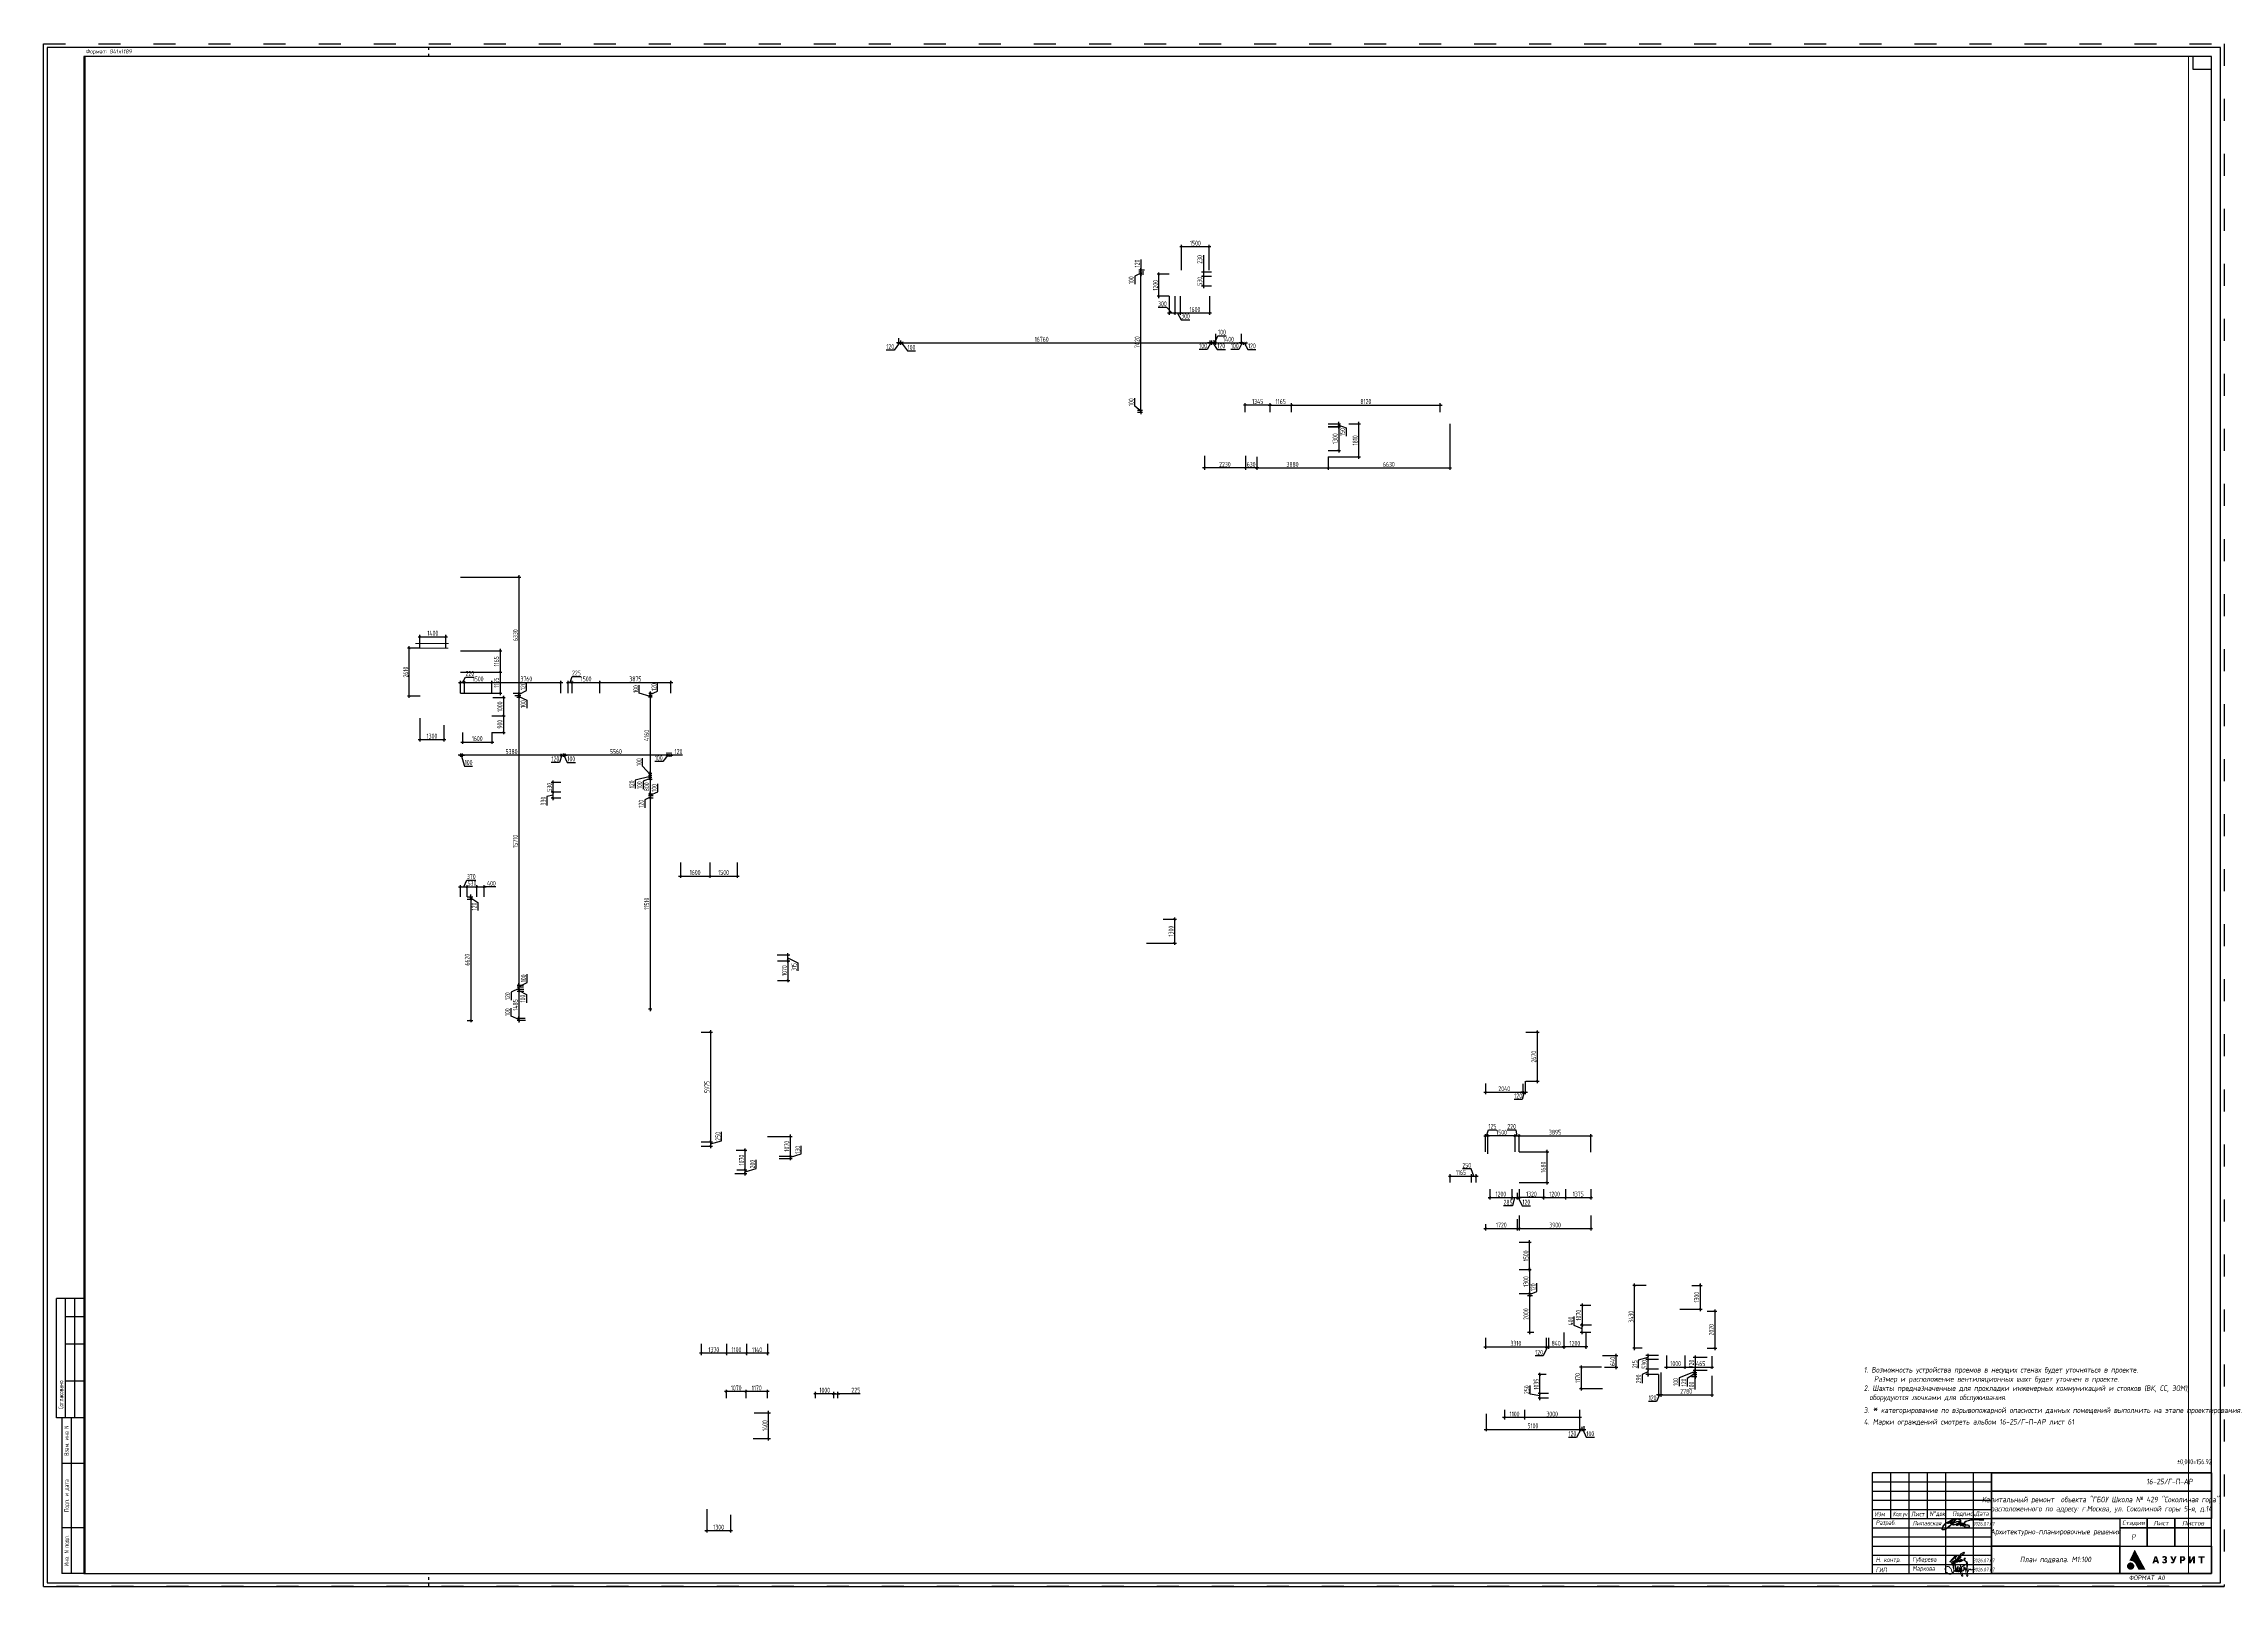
# Paper-space layout 'Подвал' of a CAD drawing. Header units: millimetres. Extents: x -133 to 1056, y -74 to 767.
# The model-space entities are those that its viewports show. They can reach past a viewport. Long polylines and large blocks are cut down to what shows.
import ezdxf
from ezdxf import colors
from ezdxf.entities.mleader import LeaderData, LeaderLine
from ezdxf.enums import TextEntityAlignment as Align
from ezdxf.math import Vec2, Vec3

# ---------------------------------------------------------------- set-up
doc = ezdxf.new("R2010")
doc.units = ezdxf.units.MM
doc.linetypes.add('ACAD_ISO03W100', pattern=[30, 12, -18])
doc.layers.add('_RAMKA', color=7, linetype='Continuous')
for name, color, linetype, lineweight in [('_STAMP', 250, 'Continuous', 30), ('_TEXT', 189, 'Continuous', 30), ('АПР_Примечание', 250, 'Continuous', 9), ('АР_Отметки', 250, 'Continuous', 15), ('АР_Размеры нов.', 15, 'Continuous', 0)]:
    doc.layers.add(name, color=color, linetype=linetype, lineweight=lineweight)
doc.layers.add('ПОДПИСИ', color=7, linetype='Continuous', lineweight=9, true_color=0x0052a5)
doc.styles.add('ISOCPEUR', font='isocpeur.ttf', dxfattribs={"width": 0.7})
doc.styles.add('SIMPLEX', font='simplex.shx', dxfattribs={"width": 0.85, "oblique": 7})
doc.styles.add('Архитект', font='isocpeur.ttf', dxfattribs={"width": 0.8, "oblique": 8})
doc.styles.add('Архитектурный', font='isocpeur.ttf', dxfattribs={"oblique": 8})
doc.styles.add('Архитектурный размер', font='isocpeur.ttf', dxfattribs={"width": 0.8, "oblique": 8})
doc.dimstyles.new('R_100', dxfattribs={"dimtxt": 270, "dimasz": 120, "dimexe": 100, "dimexo": 0, "dimgap": 60, "dimtad": 1, "dimdec": 0, "dimrnd": 5, "dimzin": 0, "dimdsep": 46, "dimtxsty": 'ISOCPEUR', "dimblk": 'ARCHTICK', "dimcen": 0, "dimdle": 100, "dimclrd": 256, "dimclre": 256, "dimclrt": 256, "dimadec": 0, "dimazin": 0, "dimtfac": 2, "dimtdec": 0, "dimtofl": 0, "dimtmove": 1, "dimatfit": 3, "dimfxl": 1, "dimtvp": 3, "dimtolj": 1, "dimtzin": 0, "dimarcsym": 0})

# ---------------------------------------------------------------- blocks, each defined once
blk = doc.blocks.new('Логотип Азурит')
at = {"layer": '_STAMP', "linetype": 'Continuous', "true_color": 0x2a3756}
h = blk.add_hatch(color=159, dxfattribs=at)
h.dxf.hatch_style = 1
h.paths.add_polyline_path([(-39.4, 8.5), (-40, 9.6), (-40.6, 10.7), (-41.1, 11.7), (-41.6, 12.6), (-41.8, 12.9), (-41.9, 13), (-41.9, 12.9), (-42, 12.8), (-42.4, 12), (-42.8, 11.2), (-43.1, 10.5), (-43.5, 9.7), (-44.2, 8.3), (-44.5, 7.6), (-44.7, 7.1), (-44.8, 6.9), (-44.7, 6.9), (-44.5, 7), (-44.3, 7), (-44.1, 7), (-43.9, 7), (-43.7, 6.9), (-43.6, 6.9), (-43.4, 6.9), (-43.2, 6.8), (-43.1, 6.7), (-42.9, 6.7), (-42.7, 6.6), (-42.6, 6.5), (-42.4, 6.4), (-42.3, 6.3), (-42.2, 6.2), (-42, 6), (-41.9, 5.9), (-41.8, 5.8), (-41.7, 5.7), (-41.6, 5.5), (-41.3, 4.9), (-41, 4.4), (-40.6, 3.6), (-40, 2.6), (-39.8, 2.1), (-37.9, 2.1), (-36.5, 2.1), (-35.9, 2.1), (-36.5, 3.1), (-36.8, 3.8), (-37.2, 4.4), (-37.7, 5.3), (-38.2, 6.3), (-38.5, 6.9), (-38.9, 7.5)])
at = {"layer": '_STAMP', "linetype": 'Continuous', "true_color": 0x1447b7}
h = blk.add_hatch(color=162, dxfattribs=at)
h.dxf.hatch_style = 1
h.paths.add_polyline_path([(-42.1, 4.2), (-42.1, 4.4), (-42.1, 4.6), (-42.2, 4.8), (-42.3, 4.9), (-42.4, 5.1), (-42.5, 5.3), (-42.6, 5.4), (-42.7, 5.5), (-42.8, 5.6), (-42.9, 5.7), (-43.1, 5.9), (-43.4, 6), (-43.6, 6), (-43.9, 6.1), (-44.2, 6.1), (-44.4, 6.1), (-44.5, 6), (-44.7, 6), (-44.9, 5.9), (-45, 5.8), (-45.2, 5.7), (-45.4, 5.6), (-45.5, 5.5), (-45.6, 5.3), (-45.7, 5.2), (-45.8, 5), (-45.9, 4.9), (-46, 4.7), (-46, 4.5), (-46.1, 4.3), (-46.1, 4.1), (-46.1, 3.9), (-46, 3.7), (-46, 3.5), (-45.9, 3.4), (-45.9, 3.2), (-45.8, 3.1), (-45.7, 3), (-45.6, 2.9), (-45.5, 2.8), (-45.4, 2.7), (-45.3, 2.6), (-45.2, 2.5), (-45.1, 2.4), (-45, 2.3), (-44.8, 2.3), (-44.7, 2.2), (-44.6, 2.2), (-44.4, 2.2), (-44.3, 2.1), (-44.1, 2.1), (-43.8, 2.1), (-43.6, 2.2), (-43.3, 2.3), (-43.1, 2.4), (-42.9, 2.5), (-42.7, 2.7), (-42.6, 2.8), (-42.4, 3), (-42.3, 3.1), (-42.3, 3.3), (-42.2, 3.5), (-42.1, 3.7), (-42.1, 3.8), (-42.1, 4)])
at = {"layer": '_STAMP', "linetype": 'Continuous', "true_color": 0x2a3756}
h = blk.add_hatch(color=159, dxfattribs=at)
h.dxf.hatch_style = 1
h.paths.add_polyline_path([(-29.3, 7.9), (-29.6, 8.8), (-29.9, 9.5), (-30.4, 9.5), (-30.9, 9.5), (-30.9, 9.4), (-31.3, 8.4), (-31.6, 7.3), (-32, 6.3), (-32.2, 5.6), (-32.1, 5.6), (-31.7, 5.6), (-31.2, 5.6), (-31.1, 6), (-31, 6.4), (-30.4, 6.4), (-29.8, 6.4), (-29.6, 6), (-29.5, 5.6), (-29, 5.6), (-28.5, 5.6), (-28.6, 5.8), (-28.9, 6.8)])
h.paths.add_polyline_path([(-30.8, 7.2), (-30.7, 7.3), (-30.6, 7.9), (-30.4, 8.4), (-30.4, 8.6), (-30.4, 8.7), (-30.4, 8.6), (-30.3, 8.4), (-30.2, 8.1), (-30.1, 7.7), (-30, 7.3), (-30, 7.2), (-30.4, 7.2)], flags=16)
h = blk.add_hatch(color=159, dxfattribs=at)
h.dxf.hatch_style = 1
h.paths.add_polyline_path([(-24.4, 7.3), (-24.5, 7.4), (-24.6, 7.5), (-24.7, 7.6), (-24.8, 7.6), (-24.7, 7.7), (-24.6, 7.8), (-24.5, 7.9), (-24.5, 8), (-24.4, 8.1), (-24.3, 8.2), (-24.3, 8.3), (-24.3, 8.3), (-24.3, 8.5), (-24.3, 8.7), (-24.3, 8.7), (-24.3, 8.8), (-24.4, 9), (-24.5, 9.1), (-24.6, 9.3), (-24.8, 9.4), (-24.9, 9.5), (-25.1, 9.5), (-25.3, 9.6), (-25.6, 9.6), (-25.7, 9.6), (-25.9, 9.6), (-26.1, 9.6), (-26.2, 9.5), (-26.4, 9.5), (-26.5, 9.4), (-26.7, 9.3), (-26.8, 9.2), (-26.9, 9.2), (-26.8, 9), (-26.6, 8.7), (-26.5, 8.5), (-26.5, 8.5), (-26.5, 8.5), (-26.3, 8.6), (-26.2, 8.7), (-26.1, 8.7), (-25.9, 8.8), (-25.8, 8.8), (-25.7, 8.8), (-25.6, 8.8), (-25.5, 8.8), (-25.5, 8.7), (-25.4, 8.7), (-25.3, 8.6), (-25.3, 8.6), (-25.3, 8.5), (-25.3, 8.4), (-25.3, 8.3), (-25.3, 8.2), (-25.4, 8.1), (-25.4, 8.1), (-25.4, 8.1), (-25.5, 8), (-25.6, 8), (-25.8, 8), (-26.1, 8), (-26.1, 7.6), (-26.1, 7.2), (-25.8, 7.2), (-25.5, 7.2), (-25.5, 7.2), (-25.4, 7.2), (-25.3, 7.2), (-25.3, 7.1), (-25.2, 7.1), (-25.2, 7), (-25.2, 7), (-25.2, 6.9), (-25.2, 6.8), (-25.2, 6.7), (-25.2, 6.6), (-25.2, 6.6), (-25.3, 6.5), (-25.3, 6.5), (-25.4, 6.5), (-25.4, 6.4), (-25.5, 6.4), (-25.7, 6.4), (-25.8, 6.4), (-25.9, 6.4), (-26, 6.4), (-26.2, 6.5), (-26.3, 6.6), (-26.4, 6.7), (-26.5, 6.8), (-26.8, 6.5), (-26.9, 6.3), (-27, 6.2), (-27, 6.1), (-27, 6.1), (-26.9, 6.1), (-26.8, 6), (-26.6, 5.8), (-26.4, 5.7), (-26.2, 5.6), (-26, 5.6), (-25.8, 5.6), (-25.5, 5.6), (-25.3, 5.6), (-25.1, 5.6), (-25, 5.7), (-24.9, 5.7), (-24.7, 5.8), (-24.6, 5.9), (-24.5, 5.9), (-24.4, 6), (-24.4, 6.1), (-24.3, 6.2), (-24.3, 6.4), (-24.2, 6.5), (-24.2, 6.7), (-24.2, 6.8), (-24.2, 6.9), (-24.2, 7.1), (-24.3, 7.2), (-24.3, 7.3)])
h = blk.add_hatch(color=159, dxfattribs=at)
h.dxf.hatch_style = 1
h.paths.add_polyline_path([(-19.6, 8), (-19.4, 8.7), (-19.1, 9.2), (-19, 9.5), (-19.2, 9.5), (-19.5, 9.5), (-20, 9.5), (-20, 9.4), (-20.3, 8.7), (-20.6, 7.8), (-20.6, 7.7), (-20.7, 7.6), (-20.7, 7.6), (-20.7, 7.7), (-20.8, 8), (-21, 8.4), (-21.3, 9.1), (-21.5, 9.5), (-22.1, 9.5), (-22.6, 9.5), (-22.4, 9.2), (-21.9, 8.2), (-21.3, 7.1), (-21.1, 6.6), (-21.1, 6.6), (-21.1, 6.5), (-21.1, 6.5), (-21.2, 6.4), (-21.3, 6.4), (-21.4, 6.4), (-21.5, 6.4), (-21.5, 6.4), (-21.6, 6.4), (-21.7, 6.5), (-21.8, 6.5), (-21.9, 6.5), (-21.9, 6.4), (-22.1, 6), (-22.2, 5.9), (-22.2, 5.8), (-22.1, 5.8), (-21.9, 5.7), (-21.8, 5.6), (-21.7, 5.6), (-21.5, 5.6), (-21.3, 5.6), (-21.1, 5.6), (-21, 5.6), (-20.9, 5.7), (-20.8, 5.7), (-20.7, 5.8), (-20.6, 5.8), (-20.6, 5.9), (-20.5, 6), (-20.3, 6.2), (-20.3, 6.4), (-20.2, 6.5), (-19.9, 7.3)])
h = blk.add_hatch(color=159, dxfattribs=at)
h.dxf.hatch_style = 1
h.paths.add_polyline_path([(-14.5, 7.5), (-14.4, 7.6), (-14.4, 7.7), (-14.3, 8), (-14.3, 8.2), (-14.3, 8.4), (-14.4, 8.6), (-14.4, 8.8), (-14.5, 8.9), (-14.6, 9), (-14.6, 9.1), (-14.7, 9.2), (-14.8, 9.3), (-14.9, 9.4), (-15.1, 9.4), (-15.2, 9.5), (-15.3, 9.5), (-15.5, 9.5), (-16.3, 9.5), (-17.2, 9.5), (-17.2, 7.6), (-17.2, 5.6), (-16.7, 5.6), (-16.3, 5.6), (-16.3, 6.2), (-16.3, 6.8), (-15.9, 6.8), (-15.6, 6.8), (-15.4, 6.9), (-15.2, 6.9), (-15, 7), (-14.8, 7.1), (-14.7, 7.2), (-14.6, 7.4)])
h.paths.add_polyline_path([(-15.6, 7.7), (-15.7, 7.7), (-16, 7.7), (-16.3, 7.7), (-16.3, 8.2), (-16.3, 8.7), (-15.9, 8.7), (-15.6, 8.7), (-15.6, 8.7), (-15.5, 8.7), (-15.4, 8.6), (-15.4, 8.5), (-15.3, 8.4), (-15.3, 8.4), (-15.3, 8.2), (-15.3, 8.1), (-15.3, 8), (-15.3, 7.9), (-15.4, 7.9), (-15.4, 7.8), (-15.4, 7.8), (-15.5, 7.7)], flags=16)
h = blk.add_hatch(color=159, dxfattribs=at)
h.dxf.hatch_style = 1
h.paths.add_polyline_path([(-10.1, 7.8), (-10, 8), (-9.9, 8.1), (-9.9, 7.9), (-10, 7.5), (-10, 6.7), (-10, 5.6), (-9.5, 5.6), (-9, 5.6), (-9, 7.6), (-9, 9.5), (-9.5, 9.5), (-10, 9.5), (-10.4, 8.9), (-10.8, 8.1), (-11, 7.8), (-11.3, 7.3), (-11.4, 7.1), (-11.4, 7), (-11.4, 7.3), (-11.4, 7.8), (-11.4, 8.6), (-11.4, 9.5), (-11.9, 9.5), (-12.3, 9.5), (-12.3, 7.6), (-12.3, 5.6), (-11.9, 5.6), (-11.4, 5.6), (-11.2, 5.9), (-10.6, 6.9), (-10.3, 7.4)])
h = blk.add_hatch(color=159, dxfattribs=at)
h.dxf.hatch_style = 1
h.paths.add_polyline_path([(-3.7, 9.1), (-3.7, 9.5), (-5.4, 9.5), (-7.1, 9.5), (-7.1, 9.1), (-7.1, 8.7), (-6.5, 8.7), (-5.9, 8.7), (-5.9, 7.2), (-5.9, 5.6), (-5.4, 5.6), (-5, 5.6), (-5, 7.2), (-5, 8.7), (-4.3, 8.7), (-3.7, 8.7)])
blk = doc.blocks.new('подпись Липавская')
at = {"color": 162, "lineweight": 18, "true_color": 0x0034d1}
for points, knots in [([(2.4, -0.6), (1.9, -1.1), (1.5, -1.5), (0.6, -2.3), (0.2, -2.6), (-0.4, -3.1), (-0.8, -3.3), (-1.5, -3.6), (-1.9, -3.7), (-2.4, -3.8), (-2.6, -3.8), (-2.9, -3.6), (-3, -3.5), (-3.1, -3.2), (-3, -3.1), (-3, -2.6), (-2.9, -2.3), (-2.6, -1.9), (-2.5, -1.7), (-2, -1), (-1.6, -0.6), (-0.8, 0.1), (-0.4, 0.4), (0.6, 0.9), (1, 1.2), (1.6, 1.4), (1.6, 1.4), (1.7, 1.5)], [1.927995, 1.927995, 1.927995, 1.927995, 2.162861, 2.162861, 2.342684, 2.342684, 2.481252, 2.481252, 2.589465, 2.589465, 2.644352, 2.644352, 2.684993, 2.684993, 2.725633, 2.725633, 2.816518, 2.816518, 2.907403, 2.907403, 3.101021, 3.101021, 3.294638, 3.294638, 3.488255, 3.488255, 3.514244, 3.514244, 3.514244, 3.514244]), ([(1.5, 0.1), (1.6, 0.1), (1.8, 0.1), (2, 0.2), (2.1, 0.3), (2.5, 0.4), (2.7, 0.6), (3, 0.7)], [0.9055552, 0.9055552, 0.9055552, 0.9055552, 0.9629326, 0.9629326, 1.02031, 1.02031, 1.1239395, 1.1239395, 1.1239395, 1.1239395]), ([(6.8, 0.3), (6.6, 0.1), (6.3, 0), (5.8, -0.3), (5.5, -0.5), (5, -0.7), (4.7, -0.8), (4.2, -1), (4, -1), (3.6, -1.1), (3.4, -1.1), (3, -1.1), (2.8, -1.1), (2.6, -1), (2.5, -1), (2.4, -0.8), (2.3, -0.7), (2.4, -0.6)], [4.3062538, 4.3062538, 4.3062538, 4.3062538, 4.4138757, 4.4138757, 4.5214976, 4.5214976, 4.6291196, 4.6291196, 4.7090277, 4.7090277, 4.7729116, 4.7729116, 4.8231548, 4.8231548, 4.8495834, 4.8495834, 4.87234, 4.87234, 4.87234, 4.87234]), ([(2.8, -0.2), (3.1, 0.1), (3.6, 0.3), (4.3, 0.6), (4.6, 0.7), (5.2, 0.9), (5.6, 0.9), (6.2, 1), (6.5, 1), (6.8, 1)], [4.9347748, 4.9347748, 4.9347748, 4.9347748, 5.0568055, 5.0568055, 5.1788362, 5.1788362, 5.3146558, 5.3146558, 5.3908243, 5.3908243, 5.3908243, 5.3908243]), ([(5.1, 2.3), (5.5, 2.3), (5.9, 2.2), (6.5, 2), (6.7, 2), (7.1, 1.6), (7.3, 1.3), (7.3, 1), (7.2, 0.9), (7.2, 0.8)], [3.9400756, 3.9400756, 3.9400756, 3.9400756, 4.077799, 4.077799, 4.1515227, 4.1515227, 4.2252463, 4.2252463, 4.2499379, 4.2499379, 4.2499379, 4.2499379]), ([(7.2, 0.8), (7.3, 0.7), (7.3, 0.5), (7.3, 0.3), (7.3, 0.2), (7.3, 0), (7.2, 0), (7.2, 0)], [5.43291642, 5.43291642, 5.43291642, 5.43291642, 5.46279586, 5.46279586, 5.4926753, 5.4926753, 5.50331351, 5.50331351, 5.50331351, 5.50331351]), ([(7.2, 0), (7.4, 0), (7.5, 0), (7.8, 0), (8, 0), (8.2, -0.2), (8.3, -0.3), (8.3, -0.4)], [6.0978529, 6.0978529, 6.0978529, 6.0978529, 6.1425729, 6.1425729, 6.1872929, 6.1872929, 6.2036694, 6.2036694, 6.2036694, 6.2036694]), ([(8.7, -0.5), (8.8, -0.1), (9.2, 0.3), (9.8, 0.8), (10.2, 1.1), (11, 1.4), (11.4, 1.5), (12.7, 1.7), (13.6, 1.8), (15, 1.9), (15.7, 1.9), (16.8, 1.9), (17.2, 1.9), (18, 1.8), (18.5, 1.8), (19.2, 1.7), (19.4, 1.7), (19.7, 1.7)], [7.769656, 7.769656, 7.769656, 7.769656, 7.921996, 7.921996, 8.074335, 8.074335, 8.226675, 8.226675, 8.542229, 8.542229, 8.775159, 8.775159, 8.93404, 8.93404, 9.09292, 9.09292, 9.186254, 9.186254, 9.186254, 9.186254]), ([(6.6, -0.7), (6.5, -0.8), (6.4, -0.9), (6, -1.1), (5.7, -1.3), (5.4, -1.4), (5.3, -1.4), (5.2, -1.4), (5.1, -1.4), (5, -1.4), (5, -1.4), (4.9, -1.4), (4.8, -1.3), (4.8, -1.1), (4.8, -1.1), (4.9, -1), (4.9, -1), (4.9, -0.9), (5, -0.9), (5.1, -0.8), (5.3, -0.7), (5.5, -0.6), (5.6, -0.5), (5.9, -0.4), (6, -0.3), (6.3, -0.3), (6.3, -0.3), (6.4, -0.2)], [5.5967371, 5.5967371, 5.5967371, 5.5967371, 5.6654435, 5.6654435, 5.7341498, 5.7341498, 5.7599769, 5.7599769, 5.7754743, 5.7754743, 5.7848694, 5.7848694, 5.7920528, 5.7920528, 5.7992363, 5.7992363, 5.8064198, 5.8064198, 5.8255794, 5.8255794, 5.8652806, 5.8652806, 5.9049817, 5.9049817, 5.9720452, 5.9720452, 5.9983972, 5.9983972, 5.9983972, 5.9983972]), ([(7.7, -1.2), (7.7, -1.3), (7.6, -1.3), (7.4, -1.4), (7.3, -1.5), (7.1, -1.5), (7, -1.5), (6.9, -1.4), (6.9, -1.4), (6.8, -1.3), (6.8, -1.2), (6.8, -1.1), (6.8, -1), (6.9, -0.9), (6.9, -0.9), (7, -0.8), (7.1, -0.7), (7.4, -0.6), (7.6, -0.5), (7.7, -0.5)], [6.3030834, 6.3030834, 6.3030834, 6.3030834, 6.3311025, 6.3311025, 6.3581066, 6.3581066, 6.3684891, 6.3684891, 6.3749758, 6.3749758, 6.3814625, 6.3814625, 6.3879491, 6.3879491, 6.4022384, 6.4022384, 6.4305971, 6.4305971, 6.4944159, 6.4944159, 6.4944159, 6.4944159]), ([(8.6, -1.2), (8.5, -1.3), (8.4, -1.3), (8.3, -1.4), (8.2, -1.4), (8.1, -1.5), (8, -1.5), (7.9, -1.4), (7.8, -1.4), (7.7, -1.3), (7.7, -1.3), (7.7, -1.2)], [6.63437936, 6.63437936, 6.63437936, 6.63437936, 6.65591892, 6.65591892, 6.6718971, 6.6718971, 6.68234273, 6.68234273, 6.6889962, 6.6889962, 6.69151939, 6.69151939, 6.69151939, 6.69151939]), ([(9.7, -1.1), (9.9, -1.1), (10.3, -1), (11, -1), (11.3, -1), (11.8, -1.2), (11.9, -1.4), (12.1, -1.8), (12, -2.1), (11.8, -2.3), (11.7, -2.4), (11.3, -2.5), (11.2, -2.5), (10.6, -2.5), (10.3, -2.5), (9.7, -2.3), (9.5, -2.2), (9.1, -2), (8.9, -1.9), (8.6, -1.5), (8.6, -1.4), (8.6, -1.2)], [7.0162906, 7.0162906, 7.0162906, 7.0162906, 7.0993883, 7.0993883, 7.1824861, 7.1824861, 7.2545595, 7.2545595, 7.301037, 7.301037, 7.3475144, 7.3475144, 7.3939919, 7.3939919, 7.486045, 7.486045, 7.578098, 7.578098, 7.6546435, 7.6546435, 7.6967383, 7.6967383, 7.6967383, 7.6967383]), ([(9.2, -0.6), (9.2, -0.6), (9.3, -0.6), (9.5, -0.5), (9.5, -0.5), (9.6, -0.5), (9.7, -0.6), (9.8, -0.8), (9.8, -0.8), (9.8, -0.9), (9.8, -1), (9.8, -1), (9.7, -1.1), (9.7, -1.1)], [6.85701628, 6.85701628, 6.85701628, 6.85701628, 6.88166544, 6.88166544, 6.8944683, 6.8944683, 6.90289754, 6.90289754, 6.91132677, 6.91132677, 6.91975601, 6.91975601, 6.93200035, 6.93200035, 6.93200035, 6.93200035])]:
    blk.add_open_spline(points, degree=3, knots=knots, dxfattribs=at)
blk.add_spline([(0, 0), (0, -0.1), (0.3, -0.2), (0.8, 0), (1.4, 0.3), (1.9, 0.6), (2.3, 0.9), (2.7, 1.2), (2.9, 1.5), (3, 1.7), (3, 1.9), (2.7, 1.9), (2.4, 1.7), (1.8, 1.3), (1.5, 1), (1.2, 0.5), (1.1, 0.1), (1.2, -0.1), (1.6, -0.2), (2.1, 0), (2.5, 0.2), (2.9, 0.4), (3.5, 0.7), (4.1, 1.2), (4.6, 1.8), (4.8, 2.1), (4.9, 2.3), (4.5, 2.1), (4.1, 1.7), (3.7, 1.3), (3.1, 0.5), (2.4, -0.2), (1.7, -1), (0.7, -1.8), (-0.1, -2.5), (-1.4, -3.3), (-2.7, -3.4), (-2.7, -2.6), (-2.3, -1.8), (-1.6, -1), (-0.5, -0.1), (1, 0.8), (2, 1.3), (3.5, 1.8), (4.9, 2), (5.9, 2), (6.5, 1.8), (6.9, 1.5), (7, 1.1), (6.6, 0.4), (5.7, -0.1), (4.4, -0.6), (3.4, -0.9), (2.6, -0.8), (3.8, 0.1), (4.9, 0.5), (6.3, 0.7), (7.1, 0.5), (7, 0.1), (6.8, -0.2), (6.4, -0.5), (5.9, -0.9), (5, -1.2), (5.4, -0.9), (5.6, -0.8), (5.9, -0.6), (6.2, -0.5), (6.9, -0.3), (7.6, -0.2), (8, -0.4), (8.1, -0.4), (8, -0.6), (7.7, -1), (7.3, -1.2), (7, -1.2), (7.2, -1), (7.4, -0.9), (7.8, -0.7), (8.1, -0.6), (8.4, -0.6), (8.5, -0.7), (8.4, -1.1), (8.2, -1.2), (8, -1.2), (8, -1), (8.2, -0.9), (8.7, -0.9), (9, -0.9), (9.6, -0.8), (9.4, -1.1), (10.8, -1.2), (11.7, -1.6), (11.8, -1.9), (10.3, -2.2), (9.5, -1.9), (8.9, -1.5), (8.8, -0.7), (9.2, -0.1), (9.8, 0.5), (10.7, 1), (12.2, 1.4), (13.8, 1.6), (15.5, 1.7), (16.6, 1.7), (17.2, 1.6), (18.3, 1.6), (19.6, 1.4)], degree=3, dxfattribs=at)
for points in [[(0.2, 0.1), (0.5, 0.1), (0.6, 0.2), (0.9, 0.3)], [(1.6, 0.7), (1.9, 0.9), (2.1, 1), (2.3, 1.2)], [(2, 1.1), (1.8, 0.9), (1.7, 0.8), (1.6, 0.7)], [(3.3, 0.4), (3.1, 0.2), (3, 0), (2.8, -0.2)], [(3.2, 2), (3.6, 2), (3.9, 2.1), (4.2, 2.2)], [(8.3, -0.4), (8.4, -0.4), (8.6, -0.4), (8.7, -0.5)]]:
    blk.add_open_spline(points, degree=3, dxfattribs=at)
blk = doc.blocks.new('Маркова')
at = {"layer": 'ПОДПИСИ'}
for points in [[(44384.16, 26837.52), (44384.02, 26837.95), (44383.86, 26838.46), (44383.67, 26838.92), (44383.36, 26839.36), (44382.92, 26839.82), (44382.37, 26840.02), (44381.91, 26839.87), (44381.53, 26839.53), (44381.38, 26839.14), (44381.38, 26838.69), (44381.61, 26838.16), (44381.82, 26837.83), (44382.25, 26837.39), (44382.84, 26837.07), (44383.53, 26837.07), (44383.96, 26837.22), (44384.63, 26837.82), (44384.75, 26838.6), (44384.75, 26839.25), (44384.75, 26840.2), (44384.75, 26840.92)], [(44384.96, 26840.5), (44384.84, 26841), (44384.62, 26841.2), (44384.35, 26841.2), (44384.24, 26840.96), (44384.24, 26840.55), (44384.41, 26840.01), (44384.62, 26839.21), (44384.92, 26838.49), (44385.18, 26837.92), (44385.36, 26839.06), (44385.43, 26839.91), (44385.43, 26840.64), (44385.43, 26840.89), (44385.19, 26840.95), (44385.19, 26840.77), (44385.34, 26839.78), (44385.66, 26838.18), (44385.84, 26837.88), (44386.06, 26838.38), (44386.19, 26839.11), (44386.19, 26839.42), (44385.86, 26839.42), (44385.74, 26839.02), (44385.85, 26838.57), (44386.16, 26838.35), (44386.41, 26838.02), (44386.59, 26837.89), (44386.84, 26838.65), (44386.91, 26839.29), (44386.72, 26839.71), (44386.37, 26839.83), (44386.03, 26839.65), (44385.9, 26839.34), (44386.01, 26838.87), (44386.13, 26838.49), (44386.23, 26838.35), (44386.53, 26838.44), (44386.8, 26838.81), (44386.69, 26839.42), (44386.69, 26838.93), (44386.91, 26838.2), (44387.08, 26838.02), (44387.16, 26837.94), (44387.37, 26838.08), (44387.53, 26839.05), (44387.42, 26839.79), (44387.17, 26840.7), (44387.77, 26837.87), (44387.91, 26837.45), (44388.05, 26836.95), (44388.14, 26836.54), (44388.14, 26836.2), (44387.88, 26836.28), (44387.54, 26836.8), (44387.3, 26837.47), (44387.19, 26838.24), (44387.19, 26838.85), (44387.56, 26839.4), (44387.69, 26839.4), (44387.84, 26838.89), (44387.99, 26838.52), (44388.2, 26838.24), (44388.31, 26838.24), (44388.45, 26838.62), (44388.56, 26839.33), (44388.56, 26839.82), (44388.99, 26838.58), (44388.84, 26839.38), (44388.96, 26839.55), (44389.15, 26839.24), (44389.31, 26838.93), (44389.48, 26838.73), (44389.74, 26839.03), (44389.9, 26839.65), (44390, 26840.29), (44389.86, 26841.59), (44389.69, 26841.82), (44389.56, 26841.68), (44389.56, 26841.3), (44389.7, 26840.31), (44389.89, 26838.82), (44389.99, 26837.79), (44389.99, 26837.09), (44389.99, 26836.15), (44389.72, 26836.32), (44389.53, 26836.9), (44389.4, 26837.91), (44389.4, 26838.5), (44389.48, 26839.15), (44389.86, 26838.76), (44389.86, 26838.62), (44390.05, 26838.01), (44390.31, 26838.39), (44390.66, 26839.02), (44390.82, 26838.67), (44391.19, 26839.01), (44391.41, 26838.69), (44391.93, 26838.78), (44392.24, 26838.65), (44392.64, 26838.79)]]:
    blk.add_spline(points, degree=3, dxfattribs=at)
blk = doc.blocks.new('_Azurit_Stamp 1')
at = {"color": 172, "lineweight": 5, "true_color": 0x1616e3}
for p, q in [((-139.5, 9.9), (-142.6, 6.4)), ((-139.4, 9.9), (-142.6, 6.3)), ((-142.6, 6.4), (-139.5, 9.1)), ((-142.6, 6.3), (-139.5, 9)), ((-141.2, 5.3), (-139.4, 7.3)), ((-141, 5.2), (-141.2, 5.3)), ((-141.1, 5.3), (-139.4, 7.2)), ((-141, 5.3), (-141.1, 5.3)), ((-140.7, 5.4), (-141, 5.3)), ((-140.7, 5.3), (-141, 5.2)), ((-140.1, 6), (-140.7, 5.4)), ((-140, 5.9), (-140.7, 5.3)), ((-140, 6.1), (-139.3, 6.6)), ((-140, 5.9), (-139.9, 6)), ((-139.8, 6.1), (-139.3, 6.5)), ((-139.4, 9.1), (-139.2, 9.3)), ((-139.4, 9), (-139.2, 9.2)), ((-139.3, 7.3), (-138.9, 7.9)), ((-139.3, 7.4), (-139, 7.8)), ((-139.2, 6.6), (-139.3, 6.5)), ((-139.3, 6.5), (-139.3, 6.3)), ((-139.3, 6.4), (-139.3, 6.2)), ((-139.3, 6.3), (-139.1, 6.2)), ((-139.3, 6.2), (-139.1, 6.1)), ((-139.2, 6.8), (-136.8, 8.9)), ((-139.2, 6.6), (-136.7, 8.8)), ((-139, 7.3), (-139.2, 6.8)), ((-139, 7.2), (-139.2, 6.8)), ((-139.1, 6.2), (-138.7, 6.4)), ((-139.1, 6.1), (-138.7, 6.3)), ((-139.1, 6.1), (-138.7, 6.3)), ((-136.8, 8.9), (-139, 7.2)), ((-136.8, 8.9), (-139, 7.3)), ((-138.9, 7.9), (-136.6, 10.7)), ((-138.7, 8), (-136.5, 10.7)), ((-138.7, 6.4), (-136.4, 7.9)), ((-138.6, 6.3), (-137.4, 7.2)), ((-137.4, 7.2), (-137.8, 6.8)), ((-137.2, 7.3), (-137.7, 6.7)), ((-137.2, 7.3), (-136.4, 7.9)), ((-137.2, 6.5), (-136.7, 6.9)), ((-137.2, 6.5), (-136.8, 6.8)), ((-136.4, 7.9), (-137.1, 7.5)), ((-137.1, 7.4), (-137.1, 7.4)), ((-136.1, 7.7), (-136.8, 6.8)), ((-136.1, 7.7), (-136.7, 6.9)), ((-136.7, 6.9), (-136, 7.6)), ((-136.7, 6.9), (-135.9, 7.5)), ((-136.7, 6.9), (-136.6, 6.8)), ((-136.6, 6.8), (-136.7, 6.9)), ((-136.6, 6.8), (-136.5, 6.7)), ((-136.6, 6.8), (-136.5, 6.8)), ((-133.7, 5.2), (-136.6, 3.4)), ((-133.7, 5.2), (-136.6, 3.4)), ((-136.5, 10.8), (-135.3, 11.6)), ((-136.5, 10.7), (-135.2, 11.5)), ((-136.5, 6.8), (-136.1, 6.9)), ((-136.5, 6.7), (-136.1, 6.8)), ((-136.4, 7.9), (-136.4, 7.9)), ((-136.1, 6.8), (-134.9, 7.6)), ((-136.1, 6.9), (-134.9, 7.6)), ((-134.8, 7.4), (-133.5, 6.3)), ((-134.7, 7.4), (-133.4, 6.3)), ((-134.2, 8.5), (-134.3, 8.5)), ((-134.2, 8.4), (-134.3, 8.4)), ((-134.3, 8.4), (-134.3, 8.4)), ((-134.2, 8.4), (-134.2, 8.5))]:
    blk.add_line(p, q, dxfattribs=at)
for points in [[(-140.1, 6), (-140.9, 5.7), (-141.6, 5.6), (-141.9, 5.7), (-141.8, 5.8), (-141.5, 6.2), (-139.4, 7.5)], [(-140, 6.1), (-140.9, 5.7), (-141.6, 5.7), (-141.8, 5.7), (-141.8, 5.8), (-141.5, 6.1), (-139.4, 7.5), (-139.4, 7.3)], [(-139.3, 6.4), (-139.8, 6.1), (-139.9, 6)], [(-139.3, 6.5), (-139.4, 6.5), (-139.8, 6.1), (-139.8, 6.1)], [(-139.5, 9), (-139.6, 8.1), (-139.4, 7.5)], [(-139.4, 9), (-139.5, 8.2), (-139.4, 7.6)], [(-139.4, 7.6), (-138.9, 7.9)], [(-139.4, 7.5), (-139, 7.8)], [(-139.4, 7.5), (-139.3, 7.4)], [(-139.4, 7.2), (-139.3, 6.8), (-139.3, 6.6)], [(-139.3, 7.3), (-139.2, 6.8)]]:
    blk.add_lwpolyline(points, dxfattribs=at)
for points in [[(-139.2, 9.2), (-138.8, 9.6, 0.664719), (-139, 9.8, 0.116051), (-139.3, 9.6, 0.12803), (-139.5, 9.3), (-139.5, 9.1)], [(-139.2, 9.3), (-138.9, 9.7, 0.620604), (-139, 9.8, 0.116009), (-139.3, 9.5, 0.126024), (-139.4, 9.3), (-139.4, 9.1)], [(-138.9, 7.9), (-138.5, 8.1), (-134.8, 11, 0.828646), (-135.3, 11.6)], [(-138.7, 8), (-138.6, 8.1), (-134.8, 11.1, 0.817588), (-135.2, 11.5)]]:
    blk.add_lwpolyline(points, format="xyb", dxfattribs=at)
for centre, radius, start, end in [((-137.6, 6.6), 0.222, 144.8899, 225.505), ((-137.6, 6.6), 0.164, 144.8899, 225.505), ((-137.5, 6.9), 0.428, 237.4946, 304.5474), ((-137.5, 6.9), 0.486, 237.4946, 304.5474), ((-136.8, 8.9), 0.0636, 335.3486, 107.8343), ((-136, 7.6), 0.131, 327.1495, 150.1539), ((-136, 7.6), 0.0731, 327.1495, 150.1539), ((-134.3, 7.8), 0.682, 96.4472, 194.9902), ((-134.3, 7.8), 0.624, 96.4472, 193.5642), ((-135.6, 8.9), 1.44, 299.6881, 338.4776), ((-134.3, 7.8), 0.682, 200.0512, 220.3111), ((-135.6, 8.9), 1.49, 299.157, 339.3007), ((-134.3, 7.8), 0.624, 199.0634, 220.3111), ((-134, 5.9), 0.707, 295.4048, 36.3986), ((-134, 5.9), 0.765, 295.4048, 36.3986)]:
    blk.add_arc(centre, radius, start, end, dxfattribs=at)
at = {"layer": '_STAMP', "lineweight": -2}
for p, q in [((-185, 50), (-120, 50)), ((-120, 55), (-120, 0)), ((-185, 45), (-120, 45)), ((-185, 40), (-120, 40)), ((-185, 25), (-120, 25)), ((-185, 20), (-120, 20)), ((-185, 15), (-120, 15)), ((-185, 10), (-120, 10)), ((-185, 5), (-120, 5))]:
    blk.add_line(p, q, dxfattribs=at)
at = {"layer": '_STAMP', "lineweight": 30}
for p, q in [((-175, 55), (-175, 30)), ((-165, 55), (-165, 0)), ((-155, 55), (-155, 30)), ((-145, 55), (-145, 0)), ((-130, 55), (-130, 0)), ((-185, 35), (-120, 35)), ((-185, 30), (-120, 30))]:
    blk.add_line(p, q, dxfattribs=at)
at = {"layer": '_STAMP', "lineweight": -2}
blk.add_lwpolyline([(-185, 0), (0, 0), (0, 55), (-185, 55)], close=True, dxfattribs=at)
at = {"layer": '_STAMP', "lineweight": 30}
for points in [[(-185, 0), (0, 0), (0, 55), (-185, 55)], [(-120, 55), (0, 55), (0, 45), (-120, 45)], [(-120, 45), (0, 45), (0, 30), (-120, 30)], [(-120, 30), (-50, 30), (-50, 15), (-120, 15)], [(-50, 25), (-35, 25), (-35, 30), (-50, 30)], [(-50, 15), (-35, 15), (-35, 25), (-50, 25)], [(-35, 25), (-20, 25), (-20, 30), (-35, 30)], [(-35, 15), (-20, 15), (-20, 25), (-35, 25)], [(-20, 25), (0, 25), (0, 30), (-20, 30)], [(-20, 15), (0, 15), (0, 25), (-20, 25)], [(-120, 15), (-50, 15), (-50, 0), (-120, 0)], [(-50, 15), (0, 15), (0, 0), (-50, 0)]]:
    blk.add_lwpolyline(points, close=True, dxfattribs=at)
at = {"color": 172, "lineweight": 5, "true_color": 0x1616e3}
blk.add_blockref('подпись Липавская', (-143.9, 27.6), dxfattribs=at)
at = {"linetype": 'Continuous'}
blk.add_blockref('Логотип Азурит', (0, 0), dxfattribs=at)
at = {"color": 172, "true_color": 0x1616e3, "xscale": 1.418317179910401, "yscale": 1.418317179910401, "zscale": 1.418317179910401}
blk.add_blockref('Маркова', (-63092.1, -38063.7), dxfattribs=at)
at = {"layer": '_STAMP', "style": 'Архитектурный', "oblique": 8, "width": 0.8}
for p in [(-130.1, 26.2), (-130.1, 6.2), (-130.1, 1.2)]:
    blk.add_text('2026.07.07', height=2, dxfattribs=at).set_placement(p)
at = {"layer": '_STAMP', "color": 7, "lineweight": -2, "attachment_point": 4, "style": 'Архитектурный размер'}
for s, width, gutter_width, heights, insert, char_height in [('{\\C256;\\c0;16-25/Г-П-АР}', 69.159, 0, [9.61], (-35.5, 50.2), 3), ('Изм', 10, 12.5, [0], (-183.7, 32.5), 2.5), ('Разраб.', 20, 12.5, [0], (-183, 27.5), 2.5), ('{\\W0.7;Кол.уч}', 10, 12.5, [0], (-173.7, 32.2), 2.5), ('Лист', 10, 12.5, [0], (-163.7, 32.5), 2.5), ('Липавская', 20, 12.5, [0], (-163, 27.5), 2.5), ('N%%Dдок', 10, 12.5, [0], (-153.7, 32.5), 2.5), ('Подпись', 10, 12.5, [0], (-141.2, 32.5), 2.5), ('Дата', 10, 12.5, [0], (-128.7, 32.5), 2.5), ('Н. контр.', 20, 12.5, [0], (-183, 7.3), 2.5), ('ГИП', 20, 12.5, [0], (-183, 2), 2.5), ('Губарева', 20, 12.5, [0], (-163, 7.5), 2.5), ('Маркова', 20, 12.5, [0], (-163, 2.5), 2.5)]:
    blk.add_mtext_dynamic_manual_height_columns(s, width=width, gutter_width=gutter_width, heights=heights, dxfattribs=dict(at, insert=insert, char_height=char_height))
at = {"layer": '_STAMP', "color": 7, "lineweight": -2, "char_height": 3, "attachment_point": 5, "style": 'Архитектурный размер'}
for s, insert, width in [('Капитальный ремонт  объекта "ГБОУ Школа № 429 "Соколиная гора", расположенного по адресу: г.Москва, ул. Соколиной горы 5-я, д.14', (-60, 37.5), 120), ('Архитектурно-планировочные решения', (-85, 22.5), 70)]:
    blk.add_mtext(s, dxfattribs=dict(at, insert=insert, width=width))
at = {"layer": '_STAMP', "lineweight": -2, "char_height": 2.5, "attachment_point": 5, "style": 'Архитектурный'}
for s, insert in [('Стадия', (-42.5, 27.5)), ('Лист', (-27.5, 27.5)), ('Листов', (-10, 27.5))]:
    blk.add_mtext_dynamic_manual_height_columns(s, width=15, gutter_width=12.5, heights=[0], dxfattribs=dict(at, insert=insert))
at = {"layer": '_TEXT', "lineweight": -2, "insert": (-42.5, 20), "char_height": 3, "attachment_point": 5, "style": 'Архитект'}
blk.add_mtext_dynamic_manual_height_columns('Р', width=13.353, gutter_width=12.5, heights=[9.08], dxfattribs=at)
blk = doc.blocks.new('_DOP_POLE')
at = {"layer": '_STAMP'}
for p, q in [((-15, 85), (-15, 150)), ((0, 150), (-15, 150)), ((-10, 85), (-10, 150)), ((-5, 85), (-5, 150)), ((0, 150), (0, 0)), ((0, 140), (-10, 140)), ((0, 125), (-10, 125)), ((0, 105), (-10, 105)), ((0, 85), (-15, 85)), ((-12, 85), (-12, 0)), ((-7, 85), (-7, 0)), ((0, 60), (-12, 60)), ((0, 25), (-12, 25)), ((0, 0), (-12, 0))]:
    blk.add_line(p, q, dxfattribs=at)
at = {"layer": '_TEXT', "style": 'ISOCPEUR', "width": 0.7}
for s, p in [('Согласовано', (-12.5, 97.5)), ('Взам. инв N', (-9.5, 72.5)), ('Подп. и дата', (-9.5, 42.5)), ('Инв. N подл.', (-9.5, 12.5))]:
    blk.add_text(s, height=2.5, rotation=90, dxfattribs=at).set_placement(p, align=Align.MIDDLE_CENTER)
blk = doc.blocks.new('*U3392')
at = {"color": 0}
for p, q in [((1172, 827), (1172, 834)), ((1182, 827), (1172, 827))]:
    blk.add_line(p, q, dxfattribs=at)
at = {"layer": '_RAMKA', "color": 253, "linetype": 'ACAD_ISO03W100', "ltscale": 0.12}
for p, q in [((210, 834), (210, 841)), ((210, 0), (210, 7))]:
    blk.add_line(p, q, dxfattribs=at)
at = {"layer": '_RAMKA', "color": 0}
for points in [[(2, 2), (1187, 2), (1187, 839), (2, 839)], [(22, 7), (1182, 7), (1182, 834), (22, 834)]]:
    blk.add_lwpolyline(points, close=True, dxfattribs=at)
at = {"layer": 'Defpoints', "color": 255}
for q in [(0, 841), (1189, 0)]:
    blk.add_line((0, 0), q, dxfattribs=at)
at = {"layer": 'Defpoints', "color": 253, "linetype": 'ACAD_ISO03W100'}
blk.add_lwpolyline([(0, 841), (1189, 841), (1189, 0), (0, 0)], close=True, dxfattribs=at)
at = {"layer": '_RAMKA'}
blk.add_blockref('_DOP_POLE', (22, 7), dxfattribs=at)
at = {"layer": '_RAMKA', "color": 8, "insert": (23, 836.5), "char_height": 2.2, "attachment_point": 4, "style": 'SIMPLEX'}
blk.add_mtext_dynamic_manual_height_columns('Формат: 841x1189', width=59.756, gutter_width=12.5, heights=[0], dxfattribs=at)
at = {"layer": '_RAMKA', "color": 8, "style": 'SIMPLEX', "oblique": 7, "width": 0.85}
blk.add_attdef('ФОРМАТ_А', (1137, 3.5), '', height=2.5, dxfattribs=at)
blk = doc.blocks.new('_DOTSMALL')
at = {"color": 0, "linetype": 'ByBlock', "const_width": 0.5}
blk.add_lwpolyline([(-0.0625, 0, 1), (0.0625, 0, 1)], format="xyb", close=True, dxfattribs=at)
blk = doc.blocks.new('_ArchTick')
at = {"color": 0, "linetype": 'ByBlock', "const_width": 0.15}
blk.add_lwpolyline([(-0.5, -0.5), (0.5, 0.5)], dxfattribs=at)
blk = doc.blocks.new('*D2559')
at = {"layer": 'Defpoints', "color": 0, "ltscale": 100, "transparency": 16777216}
for p in [(-287995, 63376), (-287646, 63376), (-287646, 62343)]:
    blk.add_point(p, dxfattribs=at)
at = {"layer": 'АР_Размеры нов.', "lineweight": -2, "ltscale": 100, "transparency": 16777216}
for p, q in [((-287646, 63376), (-288095, 63376)), ((-287995, 62243), (-287995, 63476)), ((-287646, 62343), (-288095, 62343))]:
    blk.add_line(p, q, dxfattribs=at)
at = {"layer": 'АР_Размеры нов.', "lineweight": -2, "ltscale": 100, "transparency": 16777216, "xscale": 120, "yscale": 120, "zscale": 120}
for p, rotation in [((-287995, 63376), 90), ((-287995, 62343), 270)]:
    blk.add_blockref('_ArchTick', p, dxfattribs=dict(at, rotation=rotation))
at = {"layer": 'АР_Размеры нов.', "ltscale": 100, "transparency": 16777216, "insert": (-288190, 62860), "char_height": 270, "attachment_point": 5, "rotation": 90, "style": 'ISOCPEUR'}
blk.add_mtext('\\A1;1035', dxfattribs=at)
blk = doc.blocks.new('*D2560')
at = {"layer": 'Defpoints', "color": 0, "ltscale": 100, "transparency": 16777216}
for p in [(-284633, 63776), (-285740, 62607), (-284577, 62607)]:
    blk.add_point(p, dxfattribs=at)
at = {"layer": 'АР_Размеры нов.', "lineweight": -2, "ltscale": 100, "transparency": 16777216}
for p, q in [((-284633, 63776), (-285840, 63776)), ((-285740, 63876), (-285740, 62507)), ((-284577, 62607), (-285840, 62607))]:
    blk.add_line(p, q, dxfattribs=at)
at = {"layer": 'АР_Размеры нов.', "lineweight": -2, "ltscale": 100, "transparency": 16777216, "xscale": 120, "yscale": 120, "zscale": 120}
for p, rotation in [((-285740, 63776), 90), ((-285740, 62607), 270)]:
    blk.add_blockref('_ArchTick', p, dxfattribs=dict(at, rotation=rotation))
at = {"layer": 'АР_Размеры нов.', "ltscale": 100, "transparency": 16777216, "insert": (-285935, 63192), "char_height": 270, "attachment_point": 5, "rotation": 90, "style": 'ISOCPEUR'}
blk.add_mtext('\\A1;1170', dxfattribs=at)
blk = doc.blocks.new('*D2561')
at = {"layer": 'Defpoints', "color": 0, "ltscale": 100, "transparency": 16777216}
for p in [(-290836, 76393), (-290836, 75406), (-289336, 75525)]:
    blk.add_point(p, dxfattribs=at)
at = {"layer": 'АР_Размеры нов.', "lineweight": -2, "ltscale": 100, "transparency": 16777216}
for p, q in [((-289236, 76393), (-290936, 76393)), ((-290836, 75406), (-290836, 76493)), ((-289336, 75525), (-289336, 76493))]:
    blk.add_line(p, q, dxfattribs=at)
at = {"layer": 'АР_Размеры нов.', "lineweight": -2, "ltscale": 100, "transparency": 16777216, "xscale": 120, "yscale": 120, "zscale": 120, "rotation": 180}
blk.add_blockref('_ArchTick', (-290836, 76393), dxfattribs=at)
at = {"layer": 'АР_Размеры нов.', "lineweight": -2, "ltscale": 100, "transparency": 16777216, "xscale": 120, "yscale": 120, "zscale": 120}
blk.add_blockref('_ArchTick', (-289336, 76393), dxfattribs=at)
at = {"layer": 'АР_Размеры нов.', "ltscale": 100, "transparency": 16777216, "insert": (-290086, 76588), "char_height": 270, "attachment_point": 5, "style": 'ISOCPEUR'}
blk.add_mtext('\\A1;1500', dxfattribs=at)
blk = doc.blocks.new('*D2562')
at = {"layer": 'Defpoints', "color": 0, "ltscale": 100, "transparency": 16777216}
for p in [(-292882, 73847), (-291717, 74203), (-291717, 73847)]:
    blk.add_point(p, dxfattribs=at)
at = {"layer": 'АР_Размеры нов.', "lineweight": -2, "ltscale": 100, "transparency": 16777216}
for p, q in [((-292982, 74203), (-291617, 74203)), ((-292882, 73847), (-292882, 74303)), ((-291717, 73847), (-291717, 74303))]:
    blk.add_line(p, q, dxfattribs=at)
at = {"layer": 'АР_Размеры нов.', "lineweight": -2, "ltscale": 100, "transparency": 16777216, "xscale": 120, "yscale": 120, "zscale": 120, "rotation": 180}
blk.add_blockref('_ArchTick', (-292882, 74203), dxfattribs=at)
at = {"layer": 'АР_Размеры нов.', "lineweight": -2, "ltscale": 100, "transparency": 16777216, "xscale": 120, "yscale": 120, "zscale": 120}
blk.add_blockref('_ArchTick', (-291717, 74203), dxfattribs=at)
at = {"layer": 'АР_Размеры нов.', "ltscale": 100, "transparency": 16777216, "insert": (-292299, 74398), "char_height": 270, "attachment_point": 5, "style": 'ISOCPEUR'}
blk.add_mtext('\\A1;1165', dxfattribs=at)
blk = doc.blocks.new('*D2563')
at = {"layer": 'Defpoints', "color": 0, "ltscale": 100, "transparency": 16777216}
for p in [(-291717, 73847), (-291467, 74203), (-291467, 73847)]:
    blk.add_point(p, dxfattribs=at)
at = {"layer": 'АР_Размеры нов.', "lineweight": -2, "ltscale": 100, "transparency": 16777216}
for p, q in [((-291742, 74590), (-292221, 74590)), ((-291817, 74203), (-291367, 74203)), ((-291592, 74203), (-291742, 74590)), ((-291717, 73847), (-291717, 74303)), ((-291467, 73847), (-291467, 74303))]:
    blk.add_line(p, q, dxfattribs=at)
at = {"layer": 'АР_Размеры нов.', "lineweight": -2, "ltscale": 100, "transparency": 16777216, "xscale": 120, "yscale": 120, "zscale": 120, "rotation": 180}
blk.add_blockref('_ArchTick', (-291717, 74203), dxfattribs=at)
at = {"layer": 'АР_Размеры нов.', "lineweight": -2, "ltscale": 100, "transparency": 16777216, "xscale": 120, "yscale": 120, "zscale": 120}
blk.add_blockref('_ArchTick', (-291467, 74203), dxfattribs=at)
at = {"layer": 'АР_Размеры нов.', "ltscale": 100, "transparency": 16777216, "insert": (-291981, 74785), "char_height": 270, "attachment_point": 5, "style": 'ISOCPEUR'}
blk.add_mtext('\\A1;250', dxfattribs=at)
blk = doc.blocks.new('*D2564')
at = {"layer": 'Defpoints', "color": 0, "ltscale": 100, "transparency": 16777216}
for p in [(-346852, 102840), (-346852, 101675), (-344689, 101675)]:
    blk.add_point(p, dxfattribs=at)
at = {"layer": 'АР_Размеры нов.', "lineweight": -2, "ltscale": 100, "transparency": 16777216}
for p, q in [((-346852, 102840), (-344589, 102840)), ((-344689, 102940), (-344689, 101575)), ((-346852, 101675), (-344589, 101675))]:
    blk.add_line(p, q, dxfattribs=at)
at = {"layer": 'АР_Размеры нов.', "lineweight": -2, "ltscale": 100, "transparency": 16777216, "xscale": 120, "yscale": 120, "zscale": 120}
for p, rotation in [((-344689, 102840), 90), ((-344689, 101675), 270)]:
    blk.add_blockref('_ArchTick', p, dxfattribs=dict(at, rotation=rotation))
at = {"layer": 'АР_Размеры нов.', "ltscale": 100, "transparency": 16777216, "insert": (-344884, 102258), "char_height": 270, "attachment_point": 5, "rotation": 90, "style": 'ISOCPEUR'}
blk.add_mtext('\\A1;1165', dxfattribs=at)
blk = doc.blocks.new('*D2565')
at = {"layer": 'Defpoints', "color": 0, "ltscale": 100, "transparency": 16777216}
for p in [(-302707, 115851), (-301542, 116231), (-301542, 115851)]:
    blk.add_point(p, dxfattribs=at)
at = {"layer": 'АР_Размеры нов.', "lineweight": -2, "ltscale": 100, "transparency": 16777216}
for p, q in [((-302807, 116231), (-301442, 116231)), ((-302707, 115851), (-302707, 116331)), ((-301542, 115851), (-301542, 116331))]:
    blk.add_line(p, q, dxfattribs=at)
at = {"layer": 'АР_Размеры нов.', "lineweight": -2, "ltscale": 100, "transparency": 16777216, "xscale": 120, "yscale": 120, "zscale": 120, "rotation": 180}
blk.add_blockref('_ArchTick', (-302707, 116231), dxfattribs=at)
at = {"layer": 'АР_Размеры нов.', "lineweight": -2, "ltscale": 100, "transparency": 16777216, "xscale": 120, "yscale": 120, "zscale": 120}
blk.add_blockref('_ArchTick', (-301542, 116231), dxfattribs=at)
at = {"layer": 'АР_Размеры нов.', "ltscale": 100, "transparency": 16777216, "insert": (-302125, 116426), "char_height": 270, "attachment_point": 5, "style": 'ISOCPEUR'}
blk.add_mtext('\\A1;1165', dxfattribs=at)
blk = doc.blocks.new('*D2656')
at = {"layer": 'Defpoints', "color": 0, "ltscale": 100, "transparency": 16777216}
for p in [(-285218, 67152), (-285690, 66081), (-285171, 66081)]:
    blk.add_point(p, dxfattribs=at)
at = {"layer": 'АР_Размеры нов.', "lineweight": -2, "ltscale": 100, "transparency": 16777216}
for p, q in [((-285218, 67152), (-285790, 67152)), ((-285690, 67252), (-285690, 65981)), ((-285171, 66081), (-285790, 66081))]:
    blk.add_line(p, q, dxfattribs=at)
at = {"layer": 'АР_Размеры нов.', "lineweight": -2, "ltscale": 100, "transparency": 16777216, "xscale": 120, "yscale": 120, "zscale": 120}
for p, rotation in [((-285690, 67152), 90), ((-285690, 66081), 270)]:
    blk.add_blockref('_ArchTick', p, dxfattribs=dict(at, rotation=rotation))
at = {"layer": 'АР_Размеры нов.', "ltscale": 100, "transparency": 16777216, "insert": (-285885, 66616), "char_height": 270, "attachment_point": 5, "rotation": 90, "style": 'ISOCPEUR'}
blk.add_mtext('\\A1;1070', dxfattribs=at)
blk = doc.blocks.new('*D2663')
at = {"layer": 'Defpoints', "color": 0, "ltscale": 100, "transparency": 16777216}
for p in [(-307526, 124861), (-307526, 123590, 2), (-306026, 123590, 2)]:
    blk.add_point(p, dxfattribs=at)
at = {"layer": 'АР_Размеры нов.', "lineweight": -2, "ltscale": 100, "transparency": 16777216}
for p, q in [((-305926, 124861), (-307626, 124861)), ((-307526, 123590), (-307526, 124961)), ((-306026, 123590), (-306026, 124961))]:
    blk.add_line(p, q, dxfattribs=at)
at = {"layer": 'АР_Размеры нов.', "lineweight": -2, "ltscale": 100, "transparency": 16777216, "xscale": 120, "yscale": 120, "zscale": 120, "rotation": 180}
blk.add_blockref('_ArchTick', (-307526, 124861), dxfattribs=at)
at = {"layer": 'АР_Размеры нов.', "lineweight": -2, "ltscale": 100, "transparency": 16777216, "xscale": 120, "yscale": 120, "zscale": 120}
blk.add_blockref('_ArchTick', (-306026, 124861), dxfattribs=at)
at = {"layer": 'АР_Размеры нов.', "ltscale": 100, "transparency": 16777216, "insert": (-306776, 125056), "char_height": 270, "attachment_point": 5, "style": 'ISOCPEUR'}
blk.add_mtext('\\A1;1500', dxfattribs=at)
blk = doc.blocks.new('*D2668')
at = {"layer": 'Defpoints', "color": 0, "ltscale": 100, "transparency": 16777216}
for p in [(-287995, 62343), (-287526, 62343), (-287526, 62094)]:
    blk.add_point(p, dxfattribs=at)
at = {"layer": 'АР_Размеры нов.', "lineweight": -2, "ltscale": 100, "transparency": 16777216}
for p, q in [((-288515, 62314), (-288515, 62793)), ((-287995, 62219), (-288515, 62314)), ((-287526, 62343), (-288095, 62343)), ((-287526, 62094), (-288095, 62094)), ((-287995, 61994), (-287995, 62443))]:
    blk.add_line(p, q, dxfattribs=at)
at = {"layer": 'АР_Размеры нов.', "lineweight": -2, "ltscale": 100, "transparency": 16777216, "xscale": 120, "yscale": 120, "zscale": 120}
for p, rotation in [((-287995, 62343), 90), ((-287995, 62094), 270)]:
    blk.add_blockref('_ArchTick', p, dxfattribs=dict(at, rotation=rotation))
at = {"layer": 'АР_Размеры нов.', "ltscale": 100, "transparency": 16777216, "insert": (-288710, 62553), "char_height": 270, "attachment_point": 5, "rotation": 90, "style": 'ISOCPEUR'}
blk.add_mtext('\\A1;250', dxfattribs=at)
blk = doc.blocks.new('*D2669')
at = {"layer": 'Defpoints', "color": 0, "ltscale": 100, "transparency": 16777216}
for p in [(-284577, 64418), (-283835, 64418), (-284467, 63777)]:
    blk.add_point(p, dxfattribs=at)
at = {"layer": 'АР_Размеры нов.', "lineweight": -2, "ltscale": 100, "transparency": 16777216}
for p, q in [((-284577, 64418), (-283735, 64418)), ((-283835, 63677), (-283835, 64518)), ((-284467, 63777), (-283735, 63777))]:
    blk.add_line(p, q, dxfattribs=at)
at = {"layer": 'АР_Размеры нов.', "lineweight": -2, "ltscale": 100, "transparency": 16777216, "xscale": 120, "yscale": 120, "zscale": 120}
for p, rotation in [((-283835, 64418), 90), ((-283835, 63777), 270)]:
    blk.add_blockref('_ArchTick', p, dxfattribs=dict(at, rotation=rotation))
at = {"layer": 'АР_Размеры нов.', "ltscale": 100, "transparency": 16777216, "insert": (-284030, 64097), "char_height": 270, "attachment_point": 5, "rotation": 90, "style": 'ISOCPEUR'}
blk.add_mtext('\\A1;640', dxfattribs=at)
blk = doc.blocks.new('*D2670')
at = {"layer": 'Defpoints', "color": 0, "ltscale": 100, "transparency": 16777216}
for p in [(-281091, 64417, -1), (-280092, 64417, -1), (-280092, 63785)]:
    blk.add_point(p, dxfattribs=at)
at = {"layer": 'АР_Размеры нов.', "lineweight": -2, "ltscale": 100, "transparency": 16777216}
for p, q in [((-281091, 64417), (-281091, 63685)), ((-280092, 64417), (-280092, 63685)), ((-281191, 63785), (-279992, 63785))]:
    blk.add_line(p, q, dxfattribs=at)
at = {"layer": 'АР_Размеры нов.', "lineweight": -2, "ltscale": 100, "transparency": 16777216, "xscale": 120, "yscale": 120, "zscale": 120, "rotation": 180}
blk.add_blockref('_ArchTick', (-281091, 63785), dxfattribs=at)
at = {"layer": 'АР_Размеры нов.', "lineweight": -2, "ltscale": 100, "transparency": 16777216, "xscale": 120, "yscale": 120, "zscale": 120}
blk.add_blockref('_ArchTick', (-280092, 63785), dxfattribs=at)
at = {"layer": 'АР_Размеры нов.', "ltscale": 100, "transparency": 16777216, "insert": (-280591, 63980), "char_height": 270, "attachment_point": 5, "style": 'ISOCPEUR'}
blk.add_mtext('\\A1;1000', dxfattribs=at)
blk = doc.blocks.new('*D2671')
at = {"layer": 'Defpoints', "color": 0, "ltscale": 100, "transparency": 16777216}
for p in [(-280092, 64408, 0), (-278627, 64390), (-278627, 63785)]:
    blk.add_point(p, dxfattribs=at)
at = {"layer": 'АР_Размеры нов.', "lineweight": -2, "ltscale": 100, "transparency": 16777216}
for p, q in [((-280092, 64408), (-280092, 63685)), ((-278627, 64390), (-278627, 63685)), ((-280192, 63785), (-278527, 63785))]:
    blk.add_line(p, q, dxfattribs=at)
at = {"layer": 'АР_Размеры нов.', "lineweight": -2, "ltscale": 100, "transparency": 16777216, "xscale": 120, "yscale": 120, "zscale": 120, "rotation": 180}
blk.add_blockref('_ArchTick', (-280092, 63785), dxfattribs=at)
at = {"layer": 'АР_Размеры нов.', "lineweight": -2, "ltscale": 100, "transparency": 16777216, "xscale": 120, "yscale": 120, "zscale": 120}
blk.add_blockref('_ArchTick', (-278627, 63785), dxfattribs=at)
at = {"layer": 'АР_Размеры нов.', "ltscale": 100, "transparency": 16777216, "insert": (-279283, 63980), "char_height": 270, "attachment_point": 5, "style": 'ISOCPEUR'}
blk.add_mtext('\\A1;1465', dxfattribs=at)
blk = doc.blocks.new('*D2672')
at = {"layer": 'Defpoints', "color": 0, "ltscale": 100, "transparency": 16777216}
for p in [(-289115, 70601), (-288560, 70601), (-289115, 69101)]:
    blk.add_point(p, dxfattribs=at)
at = {"layer": 'АР_Размеры нов.', "lineweight": -2, "ltscale": 100, "transparency": 16777216}
for p, q in [((-289115, 70601), (-288460, 70601)), ((-288560, 69001), (-288560, 70701)), ((-289115, 69101), (-288460, 69101))]:
    blk.add_line(p, q, dxfattribs=at)
at = {"layer": 'АР_Размеры нов.', "lineweight": -2, "ltscale": 100, "transparency": 16777216, "xscale": 120, "yscale": 120, "zscale": 120}
for p, rotation in [((-288560, 70601), 90), ((-288560, 69101), 270)]:
    blk.add_blockref('_ArchTick', p, dxfattribs=dict(at, rotation=rotation))
at = {"layer": 'АР_Размеры нов.', "ltscale": 100, "transparency": 16777216, "insert": (-288755, 69851), "char_height": 270, "attachment_point": 5, "rotation": 90, "style": 'ISOCPEUR'}
blk.add_mtext('\\A1;1500', dxfattribs=at)
blk = doc.blocks.new('*D2884')
at = {"layer": 'Defpoints', "color": 0, "ltscale": 100, "transparency": 16777216}
for p in [(-279714, 68244, 0), (-280359, 66941), (-279254, 66941)]:
    blk.add_point(p, dxfattribs=at)
at = {"layer": 'АР_Размеры нов.', "lineweight": -2, "ltscale": 100, "transparency": 16777216}
for p, q in [((-279714, 68244), (-279154, 68244)), ((-279254, 68344), (-279254, 66841)), ((-280359, 66941), (-279154, 66941))]:
    blk.add_line(p, q, dxfattribs=at)
at = {"layer": 'АР_Размеры нов.', "lineweight": -2, "ltscale": 100, "transparency": 16777216, "xscale": 120, "yscale": 120, "zscale": 120}
for p, rotation in [((-279254, 68244), 90), ((-279254, 66941), 270)]:
    blk.add_blockref('_ArchTick', p, dxfattribs=dict(at, rotation=rotation))
at = {"layer": 'АР_Размеры нов.', "ltscale": 100, "transparency": 16777216, "insert": (-279449, 67593), "char_height": 270, "attachment_point": 5, "rotation": 90, "style": 'ISOCPEUR'}
blk.add_mtext('\\A1;1300', dxfattribs=at)
blk = doc.blocks.new('*D2885')
at = {"layer": 'Defpoints', "color": 0, "ltscale": 100, "transparency": 16777216}
for p in [(-308531, 88206, 0), (-309448, 86903, 0), (-307908, 86903)]:
    blk.add_point(p, dxfattribs=at)
at = {"layer": 'АР_Размеры нов.', "lineweight": -2, "ltscale": 100, "transparency": 16777216}
for p, q in [((-308531, 88206), (-307808, 88206)), ((-307908, 88306), (-307908, 86803)), ((-309448, 86903), (-307808, 86903))]:
    blk.add_line(p, q, dxfattribs=at)
at = {"layer": 'АР_Размеры нов.', "lineweight": -2, "ltscale": 100, "transparency": 16777216, "xscale": 120, "yscale": 120, "zscale": 120}
for p, rotation in [((-307908, 88206), 90), ((-307908, 86903), 270)]:
    blk.add_blockref('_ArchTick', p, dxfattribs=dict(at, rotation=rotation))
at = {"layer": 'АР_Размеры нов.', "ltscale": 100, "transparency": 16777216, "insert": (-308103, 87554), "char_height": 270, "attachment_point": 5, "rotation": 90, "style": 'ISOCPEUR'}
blk.add_mtext('\\A1;1300', dxfattribs=at)
blk = doc.blocks.new('*D2886')
at = {"layer": 'Defpoints', "color": 0, "ltscale": 100, "transparency": 16777216}
for p in [(-299541, 115051), (-299541, 113752), (-298963, 113752)]:
    blk.add_point(p, dxfattribs=at)
at = {"layer": 'АР_Размеры нов.', "lineweight": -2, "ltscale": 100, "transparency": 16777216}
for p, q in [((-299541, 115051), (-298863, 115051)), ((-298963, 115151), (-298963, 113652)), ((-299541, 113752), (-298863, 113752))]:
    blk.add_line(p, q, dxfattribs=at)
at = {"layer": 'АР_Размеры нов.', "lineweight": -2, "ltscale": 100, "transparency": 16777216, "xscale": 120, "yscale": 120, "zscale": 120}
for p, rotation in [((-298963, 115051), 90), ((-298963, 113752), 270)]:
    blk.add_blockref('_ArchTick', p, dxfattribs=dict(at, rotation=rotation))
at = {"layer": 'АР_Размеры нов.', "ltscale": 100, "transparency": 16777216, "insert": (-299158, 114401), "char_height": 270, "attachment_point": 5, "rotation": 90, "style": 'ISOCPEUR'}
blk.add_mtext('\\A1;1300', dxfattribs=at)
blk = doc.blocks.new('*D2887')
at = {"layer": 'Defpoints', "color": 0, "ltscale": 100, "transparency": 16777216}
for p in [(-349052, 99159), (-347750, 98785, 0), (-349052, 97991)]:
    blk.add_point(p, dxfattribs=at)
at = {"layer": 'АР_Размеры нов.', "lineweight": -2, "ltscale": 100, "transparency": 16777216}
for p, q in [((-349052, 99159), (-349052, 97891)), ((-347750, 98785), (-347750, 97891)), ((-347650, 97991), (-349152, 97991))]:
    blk.add_line(p, q, dxfattribs=at)
at = {"layer": 'АР_Размеры нов.', "lineweight": -2, "ltscale": 100, "transparency": 16777216, "xscale": 120, "yscale": 120, "zscale": 120, "rotation": 180}
blk.add_blockref('_ArchTick', (-349052, 97991), dxfattribs=at)
at = {"layer": 'АР_Размеры нов.', "lineweight": -2, "ltscale": 100, "transparency": 16777216, "xscale": 120, "yscale": 120, "zscale": 120}
blk.add_blockref('_ArchTick', (-347750, 97991), dxfattribs=at)
at = {"layer": 'АР_Размеры нов.', "ltscale": 100, "transparency": 16777216, "insert": (-348401, 98186), "char_height": 270, "attachment_point": 5, "style": 'ISOCPEUR'}
blk.add_mtext('\\A1;1300', dxfattribs=at)
blk = doc.blocks.new('*D2888')
at = {"layer": 'Defpoints', "color": 0, "ltscale": 100, "transparency": 16777216}
for p in [(-333420, 56038), (-333420, 54866), (-332120, 55740, 0)]:
    blk.add_point(p, dxfattribs=at)
at = {"layer": 'АР_Размеры нов.', "lineweight": -2, "ltscale": 100, "transparency": 16777216}
for p, q in [((-333420, 56038), (-333420, 54766)), ((-332020, 54866), (-333520, 54866)), ((-332120, 55740), (-332120, 54766))]:
    blk.add_line(p, q, dxfattribs=at)
at = {"layer": 'АР_Размеры нов.', "lineweight": -2, "ltscale": 100, "transparency": 16777216, "xscale": 120, "yscale": 120, "zscale": 120, "rotation": 180}
blk.add_blockref('_ArchTick', (-333420, 54866), dxfattribs=at)
at = {"layer": 'АР_Размеры нов.', "lineweight": -2, "ltscale": 100, "transparency": 16777216, "xscale": 120, "yscale": 120, "zscale": 120}
blk.add_blockref('_ArchTick', (-332120, 54866), dxfattribs=at)
at = {"layer": 'АР_Размеры нов.', "ltscale": 100, "transparency": 16777216, "insert": (-332770, 55061), "char_height": 270, "attachment_point": 5, "style": 'ISOCPEUR'}
blk.add_mtext('\\A1;1300', dxfattribs=at)
blk = doc.blocks.new('*D2894')
at = {"layer": 'Defpoints', "color": 0, "ltscale": 100, "transparency": 16777216}
for p in [(-330838, 61296), (-330050, 61296), (-330894, 59895)]:
    blk.add_point(p, dxfattribs=at)
at = {"layer": 'АР_Размеры нов.', "lineweight": -2, "ltscale": 100, "transparency": 16777216}
for p, q in [((-330838, 61296), (-329950, 61296)), ((-330050, 59795), (-330050, 61396)), ((-330894, 59895), (-329950, 59895))]:
    blk.add_line(p, q, dxfattribs=at)
at = {"layer": 'АР_Размеры нов.', "lineweight": -2, "ltscale": 100, "transparency": 16777216, "xscale": 120, "yscale": 120, "zscale": 120}
for p, rotation in [((-330050, 61296), 90), ((-330050, 59895), 270)]:
    blk.add_blockref('_ArchTick', p, dxfattribs=dict(at, rotation=rotation))
at = {"layer": 'АР_Размеры нов.', "ltscale": 100, "transparency": 16777216, "insert": (-330245, 60596), "char_height": 270, "attachment_point": 5, "rotation": 90, "style": 'ISOCPEUR'}
blk.add_mtext('\\A1;1400', dxfattribs=at)
blk = doc.blocks.new('*D2910')
at = {"layer": 'Defpoints', "color": 0, "ltscale": 100, "transparency": 16777216}
for p in [(-289115, 69101), (-289115, 67799), (-288560, 67799)]:
    blk.add_point(p, dxfattribs=at)
at = {"layer": 'АР_Размеры нов.', "lineweight": -2, "ltscale": 100, "transparency": 16777216}
for p, q in [((-289115, 69101), (-288460, 69101)), ((-288560, 69201), (-288560, 67699)), ((-289115, 67799), (-288460, 67799))]:
    blk.add_line(p, q, dxfattribs=at)
at = {"layer": 'АР_Размеры нов.', "lineweight": -2, "ltscale": 100, "transparency": 16777216, "xscale": 120, "yscale": 120, "zscale": 120}
for p, rotation in [((-288560, 69101), 90), ((-288560, 67799), 270)]:
    blk.add_blockref('_ArchTick', p, dxfattribs=dict(at, rotation=rotation))
at = {"layer": 'АР_Размеры нов.', "ltscale": 100, "transparency": 16777216, "insert": (-288755, 68450), "char_height": 270, "attachment_point": 5, "rotation": 90, "style": 'ISOCPEUR'}
blk.add_mtext('\\A1;1300', dxfattribs=at)
blk = doc.blocks.new('*D2911')
at = {"layer": 'Defpoints', "color": 0, "ltscale": 100, "transparency": 16777216}
for p in [(-329468, 75294), (-329468, 75166), (-328858, 75294)]:
    blk.add_point(p, dxfattribs=at)
at = {"layer": 'АР_Размеры нов.', "lineweight": -2, "ltscale": 100, "transparency": 16777216}
for p, q in [((-329468, 75294), (-328758, 75294)), ((-329468, 75166), (-328758, 75166)), ((-328858, 75230), (-328263, 75408)), ((-328858, 75066), (-328858, 75394)), ((-328263, 75408), (-328263, 75849))]:
    blk.add_line(p, q, dxfattribs=at)
at = {"layer": 'АР_Размеры нов.', "lineweight": -2, "ltscale": 100, "transparency": 16777216, "xscale": 120, "yscale": 120, "zscale": 120}
for p, rotation in [((-328858, 75294), 90), ((-328858, 75166), 270)]:
    blk.add_blockref('_ArchTick', p, dxfattribs=dict(at, rotation=rotation))
at = {"layer": 'АР_Размеры нов.', "ltscale": 100, "transparency": 16777216, "insert": (-328458, 75629), "char_height": 270, "attachment_point": 5, "rotation": 90, "style": 'ISOCPEUR'}
blk.add_mtext('\\A1;130', dxfattribs=at)
blk = doc.blocks.new('*D2912')
at = {"layer": 'Defpoints', "color": 0, "ltscale": 100, "transparency": 16777216}
for p in [(-290957, 71586), (-289235, 71848), (-289235, 71339)]:
    blk.add_point(p, dxfattribs=at)
at = {"layer": 'АР_Размеры нов.', "lineweight": -2, "ltscale": 100, "transparency": 16777216}
for p, q in [((-290957, 71586), (-290957, 71239)), ((-289235, 71848), (-289235, 71239)), ((-291057, 71339), (-289135, 71339))]:
    blk.add_line(p, q, dxfattribs=at)
at = {"layer": 'АР_Размеры нов.', "lineweight": -2, "ltscale": 100, "transparency": 16777216, "xscale": 120, "yscale": 120, "zscale": 120, "rotation": 180}
blk.add_blockref('_ArchTick', (-290957, 71339), dxfattribs=at)
at = {"layer": 'АР_Размеры нов.', "lineweight": -2, "ltscale": 100, "transparency": 16777216, "xscale": 120, "yscale": 120, "zscale": 120}
blk.add_blockref('_ArchTick', (-289235, 71339), dxfattribs=at)
at = {"layer": 'АР_Размеры нов.', "ltscale": 100, "transparency": 16777216, "insert": (-290096, 71534), "char_height": 270, "attachment_point": 5, "style": 'ISOCPEUR'}
blk.add_mtext('\\A1;1720', dxfattribs=at)
blk = doc.blocks.new('*D2913')
at = {"layer": 'Defpoints', "color": 0, "ltscale": 100, "transparency": 16777216}
for p in [(-289115, 72044), (-285217, 72044), (-285217, 71339)]:
    blk.add_point(p, dxfattribs=at)
at = {"layer": 'АР_Размеры нов.', "lineweight": -2, "ltscale": 100, "transparency": 16777216}
for p, q in [((-289115, 72044), (-289115, 71239)), ((-285217, 72044), (-285217, 71239)), ((-289215, 71339), (-285117, 71339))]:
    blk.add_line(p, q, dxfattribs=at)
at = {"layer": 'АР_Размеры нов.', "lineweight": -2, "ltscale": 100, "transparency": 16777216, "xscale": 120, "yscale": 120, "zscale": 120, "rotation": 180}
blk.add_blockref('_ArchTick', (-289115, 71339), dxfattribs=at)
at = {"layer": 'АР_Размеры нов.', "lineweight": -2, "ltscale": 100, "transparency": 16777216, "xscale": 120, "yscale": 120, "zscale": 120}
blk.add_blockref('_ArchTick', (-285217, 71339), dxfattribs=at)
at = {"layer": 'АР_Размеры нов.', "ltscale": 100, "transparency": 16777216, "insert": (-287166, 71534), "char_height": 270, "attachment_point": 5, "style": 'ISOCPEUR'}
blk.add_mtext('\\A1;3900', dxfattribs=at)
blk = doc.blocks.new('*D2914')
at = {"layer": 'Defpoints', "color": 0, "ltscale": 100, "transparency": 16777216}
for p in [(-330107, 76364), (-328858, 76364), (-329468, 75294)]:
    blk.add_point(p, dxfattribs=at)
at = {"layer": 'АР_Размеры нов.', "lineweight": -2, "ltscale": 100, "transparency": 16777216}
for p, q in [((-330107, 76364), (-328758, 76364)), ((-328858, 75194), (-328858, 76464)), ((-329468, 75294), (-328758, 75294))]:
    blk.add_line(p, q, dxfattribs=at)
at = {"layer": 'АР_Размеры нов.', "lineweight": -2, "ltscale": 100, "transparency": 16777216, "xscale": 120, "yscale": 120, "zscale": 120}
for p, rotation in [((-328858, 76364), 90), ((-328858, 75294), 270)]:
    blk.add_blockref('_ArchTick', p, dxfattribs=dict(at, rotation=rotation))
at = {"layer": 'АР_Размеры нов.', "ltscale": 100, "transparency": 16777216, "insert": (-329053, 75829), "char_height": 270, "attachment_point": 5, "rotation": 90, "style": 'ISOCPEUR'}
blk.add_mtext('\\A1;1070', dxfattribs=at)
blk = doc.blocks.new('*D2915')
at = {"layer": 'Defpoints', "color": 0, "ltscale": 100, "transparency": 16777216}
for p in [(-290836, 76393), (-290958, 75525), (-290836, 75525)]:
    blk.add_point(p, dxfattribs=at)
at = {"layer": 'АР_Размеры нов.', "lineweight": -2, "ltscale": 100, "transparency": 16777216}
for p, q in [((-291058, 76393), (-290736, 76393)), ((-290958, 75525), (-290958, 76493)), ((-290897, 76393), (-290800, 76718)), ((-290836, 75525), (-290836, 76493)), ((-290800, 76718), (-290358, 76718))]:
    blk.add_line(p, q, dxfattribs=at)
at = {"layer": 'АР_Размеры нов.', "lineweight": -2, "ltscale": 100, "transparency": 16777216, "xscale": 120, "yscale": 120, "zscale": 120, "rotation": 180}
blk.add_blockref('_ArchTick', (-290958, 76393), dxfattribs=at)
at = {"layer": 'АР_Размеры нов.', "lineweight": -2, "ltscale": 100, "transparency": 16777216, "xscale": 120, "yscale": 120, "zscale": 120}
blk.add_blockref('_ArchTick', (-290836, 76393), dxfattribs=at)
at = {"layer": 'АР_Размеры нов.', "ltscale": 100, "transparency": 16777216, "insert": (-290579, 76913), "char_height": 270, "attachment_point": 5, "style": 'ISOCPEUR'}
blk.add_mtext('\\A1;125', dxfattribs=at)
blk = doc.blocks.new('*D2916')
at = {"layer": 'Defpoints', "color": 0, "ltscale": 100, "transparency": 16777216}
for p in [(-290722, 73487), (-289520, 73487), (-289520, 73025)]:
    blk.add_point(p, dxfattribs=at)
at = {"layer": 'АР_Размеры нов.', "lineweight": -2, "ltscale": 100, "transparency": 16777216}
for p, q in [((-290822, 73025), (-289420, 73025)), ((-290722, 73487), (-290722, 72925)), ((-289520, 73487), (-289520, 72925))]:
    blk.add_line(p, q, dxfattribs=at)
at = {"layer": 'АР_Размеры нов.', "lineweight": -2, "ltscale": 100, "transparency": 16777216, "xscale": 120, "yscale": 120, "zscale": 120, "rotation": 180}
blk.add_blockref('_ArchTick', (-290722, 73025), dxfattribs=at)
at = {"layer": 'АР_Размеры нов.', "lineweight": -2, "ltscale": 100, "transparency": 16777216, "xscale": 120, "yscale": 120, "zscale": 120}
blk.add_blockref('_ArchTick', (-289520, 73025), dxfattribs=at)
at = {"layer": 'АР_Размеры нов.', "ltscale": 100, "transparency": 16777216, "insert": (-290121, 73220), "char_height": 270, "attachment_point": 5, "style": 'ISOCPEUR'}
blk.add_mtext('\\A1;1200', dxfattribs=at)
blk = doc.blocks.new('*D2917')
at = {"layer": 'Defpoints', "color": 0, "ltscale": 100, "transparency": 16777216}
for p in [(-287793, 73487), (-286591, 73487), (-286591, 73025)]:
    blk.add_point(p, dxfattribs=at)
at = {"layer": 'АР_Размеры нов.', "lineweight": -2, "ltscale": 100, "transparency": 16777216}
for p, q in [((-287893, 73025), (-286491, 73025)), ((-287793, 73487), (-287793, 72925)), ((-286591, 73487), (-286591, 72925))]:
    blk.add_line(p, q, dxfattribs=at)
at = {"layer": 'АР_Размеры нов.', "lineweight": -2, "ltscale": 100, "transparency": 16777216, "xscale": 120, "yscale": 120, "zscale": 120, "rotation": 180}
blk.add_blockref('_ArchTick', (-287793, 73025), dxfattribs=at)
at = {"layer": 'АР_Размеры нов.', "lineweight": -2, "ltscale": 100, "transparency": 16777216, "xscale": 120, "yscale": 120, "zscale": 120}
blk.add_blockref('_ArchTick', (-286591, 73025), dxfattribs=at)
at = {"layer": 'АР_Размеры нов.', "ltscale": 100, "transparency": 16777216, "insert": (-287192, 73220), "char_height": 270, "attachment_point": 5, "style": 'ISOCPEUR'}
blk.add_mtext('\\A1;1200', dxfattribs=at)
blk = doc.blocks.new('*D2918')
at = {"layer": 'Defpoints', "color": 0, "ltscale": 100, "transparency": 16777216}
for p in [(-286684, 65679), (-285484, 65679), (-286684, 64890)]:
    blk.add_point(p, dxfattribs=at)
at = {"layer": 'АР_Размеры нов.', "lineweight": -2, "ltscale": 100, "transparency": 16777216}
for p, q in [((-286684, 65679), (-286684, 64790)), ((-285484, 65679), (-285484, 64790)), ((-285384, 64890), (-286784, 64890))]:
    blk.add_line(p, q, dxfattribs=at)
at = {"layer": 'АР_Размеры нов.', "lineweight": -2, "ltscale": 100, "transparency": 16777216, "xscale": 120, "yscale": 120, "zscale": 120, "rotation": 180}
blk.add_blockref('_ArchTick', (-286684, 64890), dxfattribs=at)
at = {"layer": 'АР_Размеры нов.', "lineweight": -2, "ltscale": 100, "transparency": 16777216, "xscale": 120, "yscale": 120, "zscale": 120}
blk.add_blockref('_ArchTick', (-285484, 64890), dxfattribs=at)
at = {"layer": 'АР_Размеры нов.', "ltscale": 100, "transparency": 16777216, "insert": (-286084, 65085), "char_height": 270, "attachment_point": 5, "style": 'ISOCPEUR'}
blk.add_mtext('\\A1;1200', dxfattribs=at)
blk = doc.blocks.new('*D2919')
at = {"layer": 'Defpoints', "color": 0, "ltscale": 100, "transparency": 16777216}
for p in [(-333251, 91296), (-331751, 91296, 1), (-331751, 90557)]:
    blk.add_point(p, dxfattribs=at)
at = {"layer": 'АР_Размеры нов.', "lineweight": -2, "ltscale": 100, "transparency": 16777216}
for p, q in [((-333351, 90557), (-331651, 90557)), ((-333251, 91296), (-333251, 90457)), ((-331751, 91296), (-331751, 90457))]:
    blk.add_line(p, q, dxfattribs=at)
at = {"layer": 'АР_Размеры нов.', "lineweight": -2, "ltscale": 100, "transparency": 16777216, "xscale": 120, "yscale": 120, "zscale": 120, "rotation": 180}
blk.add_blockref('_ArchTick', (-333251, 90557), dxfattribs=at)
at = {"layer": 'АР_Размеры нов.', "lineweight": -2, "ltscale": 100, "transparency": 16777216, "xscale": 120, "yscale": 120, "zscale": 120}
blk.add_blockref('_ArchTick', (-331751, 90557), dxfattribs=at)
at = {"layer": 'АР_Размеры нов.', "ltscale": 100, "transparency": 16777216, "insert": (-332501, 90752), "char_height": 270, "attachment_point": 5, "style": 'ISOCPEUR'}
blk.add_mtext('\\A1;1500', dxfattribs=at)
blk = doc.blocks.new('*D2920')
at = {"layer": 'Defpoints', "color": 0, "ltscale": 100, "transparency": 16777216}
for p in [(-334852, 91296), (-333251, 91296), (-333251, 90557)]:
    blk.add_point(p, dxfattribs=at)
at = {"layer": 'АР_Размеры нов.', "lineweight": -2, "ltscale": 100, "transparency": 16777216}
for p, q in [((-334952, 90557), (-333151, 90557)), ((-334852, 91296), (-334852, 90457)), ((-333251, 91296), (-333251, 90457))]:
    blk.add_line(p, q, dxfattribs=at)
at = {"layer": 'АР_Размеры нов.', "lineweight": -2, "ltscale": 100, "transparency": 16777216, "xscale": 120, "yscale": 120, "zscale": 120, "rotation": 180}
blk.add_blockref('_ArchTick', (-334852, 90557), dxfattribs=at)
at = {"layer": 'АР_Размеры нов.', "lineweight": -2, "ltscale": 100, "transparency": 16777216, "xscale": 120, "yscale": 120, "zscale": 120}
blk.add_blockref('_ArchTick', (-333251, 90557), dxfattribs=at)
at = {"layer": 'АР_Размеры нов.', "ltscale": 100, "transparency": 16777216, "insert": (-334052, 90752), "char_height": 270, "attachment_point": 5, "style": 'ISOCPEUR'}
blk.add_mtext('\\A1;1600', dxfattribs=at)
blk = doc.blocks.new('*D2921')
at = {"layer": 'Defpoints', "color": 0, "ltscale": 100, "transparency": 16777216}
for p in [(-285689, 66081), (-285218, 65679), (-285217, 66081)]:
    blk.add_point(p, dxfattribs=at)
at = {"layer": 'АР_Размеры нов.', "lineweight": -2, "ltscale": 100, "transparency": 16777216}
for p, q in [((-286116, 66052), (-286116, 66550)), ((-285689, 65880), (-286116, 66052)), ((-285217, 66081), (-285789, 66081)), ((-285218, 65679), (-285789, 65679)), ((-285689, 65579), (-285689, 66181))]:
    blk.add_line(p, q, dxfattribs=at)
at = {"layer": 'АР_Размеры нов.', "lineweight": -2, "ltscale": 100, "transparency": 16777216, "xscale": 120, "yscale": 120, "zscale": 120}
for p, rotation in [((-285689, 66081), 90), ((-285689, 65679), 270)]:
    blk.add_blockref('_ArchTick', p, dxfattribs=dict(at, rotation=rotation))
at = {"layer": 'АР_Размеры нов.', "ltscale": 100, "transparency": 16777216, "insert": (-286311, 66301), "char_height": 270, "attachment_point": 5, "rotation": 90, "style": 'ISOCPEUR'}
blk.add_mtext('\\A1;400', dxfattribs=at)
blk = doc.blocks.new('*D2922')
at = {"layer": 'Defpoints', "color": 0, "ltscale": 100, "transparency": 16777216}
for p in [(-282831, 68245), (-282205, 68245), (-282409, 64816)]:
    blk.add_point(p, dxfattribs=at)
at = {"layer": 'АР_Размеры нов.', "lineweight": -2, "ltscale": 100, "transparency": 16777216}
for p, q in [((-282205, 68245), (-282931, 68245)), ((-282831, 64716), (-282831, 68345)), ((-282409, 64816), (-282931, 64816))]:
    blk.add_line(p, q, dxfattribs=at)
at = {"layer": 'АР_Размеры нов.', "lineweight": -2, "ltscale": 100, "transparency": 16777216, "xscale": 120, "yscale": 120, "zscale": 120}
for p, rotation in [((-282831, 68245), 90), ((-282831, 64816), 270)]:
    blk.add_blockref('_ArchTick', p, dxfattribs=dict(at, rotation=rotation))
at = {"layer": 'АР_Размеры нов.', "ltscale": 100, "transparency": 16777216, "insert": (-283026, 66531), "char_height": 270, "attachment_point": 5, "rotation": 90, "style": 'ISOCPEUR'}
blk.add_mtext('\\A1;3430', dxfattribs=at)
blk = doc.blocks.new('*D2952')
at = {"layer": 'Defpoints', "color": 0, "ltscale": 100, "transparency": 16777216}
for p in [(-349635, 102980), (-349052, 102980, 0), (-349049, 100370)]:
    blk.add_point(p, dxfattribs=at)
at = {"layer": 'АР_Размеры нов.', "lineweight": -2, "ltscale": 100, "transparency": 16777216}
for p, q in [((-349052, 102980), (-349735, 102980)), ((-349635, 100270), (-349635, 103080)), ((-349049, 100370), (-349735, 100370))]:
    blk.add_line(p, q, dxfattribs=at)
at = {"layer": 'АР_Размеры нов.', "lineweight": -2, "ltscale": 100, "transparency": 16777216, "xscale": 120, "yscale": 120, "zscale": 120}
for p, rotation in [((-349635, 102980), 90), ((-349635, 100370), 270)]:
    blk.add_blockref('_ArchTick', p, dxfattribs=dict(at, rotation=rotation))
at = {"layer": 'АР_Размеры нов.', "ltscale": 100, "transparency": 16777216, "insert": (-349830, 101675), "char_height": 270, "attachment_point": 5, "rotation": 90, "style": 'ISOCPEUR'}
blk.add_mtext('\\A1;2610', dxfattribs=at)
blk = doc.blocks.new('*D2953')
at = {"layer": 'Defpoints', "color": 0, "ltscale": 100, "transparency": 16777216}
for p in [(-347652, 103601), (-349052, 102980), (-347652, 102980, 0)]:
    blk.add_point(p, dxfattribs=at)
at = {"layer": 'АР_Размеры нов.', "lineweight": -2, "ltscale": 100, "transparency": 16777216}
for p, q in [((-349152, 103601), (-347552, 103601)), ((-349052, 102980), (-349052, 103701)), ((-347652, 102980), (-347652, 103701))]:
    blk.add_line(p, q, dxfattribs=at)
at = {"layer": 'АР_Размеры нов.', "lineweight": -2, "ltscale": 100, "transparency": 16777216, "xscale": 120, "yscale": 120, "zscale": 120, "rotation": 180}
blk.add_blockref('_ArchTick', (-349052, 103601), dxfattribs=at)
at = {"layer": 'АР_Размеры нов.', "lineweight": -2, "ltscale": 100, "transparency": 16777216, "xscale": 120, "yscale": 120, "zscale": 120}
blk.add_blockref('_ArchTick', (-347652, 103601), dxfattribs=at)
at = {"layer": 'АР_Размеры нов.', "ltscale": 100, "transparency": 16777216, "insert": (-348352, 103796), "char_height": 270, "attachment_point": 5, "style": 'ISOCPEUR'}
blk.add_mtext('\\A1;1400', dxfattribs=at)
blk = doc.blocks.new('*D2804')
at = {"layer": 'Defpoints', "color": 0, "ltscale": 100, "transparency": 16777216}
for p in [(-331883, 74335), (-331780, 74537), (-331326, 74537)]:
    blk.add_point(p, dxfattribs=at)
at = {"layer": 'АР_Размеры нов.', "lineweight": -2, "ltscale": 100, "transparency": 16777216}
for p, q in [((-330731, 74615), (-330731, 75094)), ((-331883, 74335), (-331226, 74335)), ((-331780, 74537), (-331226, 74537)), ((-331326, 74235), (-331326, 74637)), ((-331326, 74436), (-330731, 74615))]:
    blk.add_line(p, q, dxfattribs=at)
at = {"layer": 'АР_Размеры нов.', "lineweight": -2, "ltscale": 100, "transparency": 16777216, "xscale": 120, "yscale": 120, "zscale": 120}
for p, rotation in [((-331326, 74537), 90), ((-331326, 74335), 270)]:
    blk.add_blockref('_ArchTick', p, dxfattribs=dict(at, rotation=rotation))
at = {"layer": 'АР_Размеры нов.', "ltscale": 100, "transparency": 16777216, "insert": (-330926, 74854), "char_height": 270, "attachment_point": 5, "rotation": 90, "style": 'ISOCPEUR'}
blk.add_mtext('\\A1;200', dxfattribs=at)
blk = doc.blocks.new('*D2805')
at = {"layer": 'Defpoints', "color": 0, "ltscale": 100, "transparency": 16777216}
for p in [(-331812, 75607), (-331326, 75607), (-331780, 74537)]:
    blk.add_point(p, dxfattribs=at)
at = {"layer": 'АР_Размеры нов.', "lineweight": -2, "ltscale": 100, "transparency": 16777216}
for p, q in [((-331812, 75607), (-331226, 75607)), ((-331326, 74437), (-331326, 75707)), ((-331780, 74537), (-331226, 74537))]:
    blk.add_line(p, q, dxfattribs=at)
at = {"layer": 'АР_Размеры нов.', "lineweight": -2, "ltscale": 100, "transparency": 16777216, "xscale": 120, "yscale": 120, "zscale": 120}
for p, rotation in [((-331326, 75607), 90), ((-331326, 74537), 270)]:
    blk.add_blockref('_ArchTick', p, dxfattribs=dict(at, rotation=rotation))
at = {"layer": 'АР_Размеры нов.', "ltscale": 100, "transparency": 16777216, "insert": (-331521, 75072), "char_height": 270, "attachment_point": 5, "rotation": 90, "style": 'ISOCPEUR'}
blk.add_mtext('\\A1;1070', dxfattribs=at)
blk = doc.blocks.new('*D2839')
at = {"layer": 'Defpoints', "color": 0, "ltscale": 500, "transparency": 16777216}
for p in [(-289115, 76393), (-289336, 75525), (-289115, 75525)]:
    blk.add_point(p, dxfattribs=at)
at = {"layer": 'АР_Размеры нов.', "lineweight": -2, "ltscale": 500, "transparency": 16777216}
for p, q in [((-289290, 76708), (-289769, 76708)), ((-289436, 76393), (-289015, 76393)), ((-289336, 75525), (-289336, 76493)), ((-289226, 76393), (-289290, 76708)), ((-289115, 75525), (-289115, 76493))]:
    blk.add_line(p, q, dxfattribs=at)
at = {"layer": 'АР_Размеры нов.', "lineweight": -2, "ltscale": 500, "transparency": 16777216, "xscale": 120, "yscale": 120, "zscale": 120, "rotation": 180}
blk.add_blockref('_ArchTick', (-289336, 76393), dxfattribs=at)
at = {"layer": 'АР_Размеры нов.', "lineweight": -2, "ltscale": 500, "transparency": 16777216, "xscale": 120, "yscale": 120, "zscale": 120}
blk.add_blockref('_ArchTick', (-289115, 76393), dxfattribs=at)
at = {"layer": 'АР_Размеры нов.', "lineweight": 13, "ltscale": 500, "transparency": 16777216, "insert": (-289530, 76903), "char_height": 270, "attachment_point": 5, "style": 'ISOCPEUR'}
blk.add_mtext('\\A1;220', dxfattribs=at)
blk = doc.blocks.new('*D2840')
at = {"layer": 'Defpoints', "color": 0, "ltscale": 500, "transparency": 16777216}
for p in [(-285219, 76393), (-289115, 75525), (-285219, 75500)]:
    blk.add_point(p, dxfattribs=at)
at = {"layer": 'АР_Размеры нов.', "lineweight": -2, "ltscale": 500, "transparency": 16777216}
for p, q in [((-289215, 76393), (-285119, 76393)), ((-289115, 75525), (-289115, 76493)), ((-285219, 75500), (-285219, 76493))]:
    blk.add_line(p, q, dxfattribs=at)
at = {"layer": 'АР_Размеры нов.', "lineweight": -2, "ltscale": 500, "transparency": 16777216, "xscale": 120, "yscale": 120, "zscale": 120, "rotation": 180}
blk.add_blockref('_ArchTick', (-289115, 76393), dxfattribs=at)
at = {"layer": 'АР_Размеры нов.', "lineweight": -2, "ltscale": 500, "transparency": 16777216, "xscale": 120, "yscale": 120, "zscale": 120}
blk.add_blockref('_ArchTick', (-285219, 76393), dxfattribs=at)
at = {"layer": 'АР_Размеры нов.', "lineweight": 13, "ltscale": 500, "transparency": 16777216, "insert": (-287167, 76588), "char_height": 270, "attachment_point": 5, "style": 'ISOCPEUR'}
blk.add_mtext('\\A1;3895', dxfattribs=at)
blk = doc.blocks.new('*D2841')
at = {"layer": 'Defpoints', "color": 0, "ltscale": 500, "transparency": 16777216}
for p in [(-289115, 75525), (-289115, 73847), (-287611, 73847)]:
    blk.add_point(p, dxfattribs=at)
at = {"layer": 'АР_Размеры нов.', "lineweight": -2, "ltscale": 500, "transparency": 16777216}
for p, q in [((-289115, 75525), (-287511, 75525)), ((-287611, 75625), (-287611, 73747)), ((-289115, 73847), (-287511, 73847))]:
    blk.add_line(p, q, dxfattribs=at)
at = {"layer": 'АР_Размеры нов.', "lineweight": -2, "ltscale": 500, "transparency": 16777216, "xscale": 120, "yscale": 120, "zscale": 120}
for p, rotation in [((-287611, 75525), 90), ((-287611, 73847), 270)]:
    blk.add_blockref('_ArchTick', p, dxfattribs=dict(at, rotation=rotation))
at = {"layer": 'АР_Размеры нов.', "lineweight": 13, "ltscale": 500, "transparency": 16777216, "insert": (-287806, 74686), "char_height": 270, "attachment_point": 5, "rotation": 90, "style": 'ISOCPEUR'}
blk.add_mtext('\\A1;1680', dxfattribs=at)
blk = doc.blocks.new('*D2842')
at = {"layer": 'Defpoints', "color": 0, "ltscale": 500, "transparency": 16777216}
for p in [(-289520, 73487), (-289235, 73289), (-289235, 73025)]:
    blk.add_point(p, dxfattribs=at)
at = {"layer": 'АР_Размеры нов.', "lineweight": -2, "ltscale": 500, "transparency": 16777216}
for p, q in [((-289490, 72581), (-289969, 72581)), ((-289620, 73025), (-289135, 73025)), ((-289520, 73487), (-289520, 72925)), ((-289378, 73025), (-289490, 72581)), ((-289235, 73289), (-289235, 72925))]:
    blk.add_line(p, q, dxfattribs=at)
at = {"layer": 'АР_Размеры нов.', "lineweight": -2, "ltscale": 500, "transparency": 16777216, "xscale": 120, "yscale": 120, "zscale": 120, "rotation": 180}
blk.add_blockref('_ArchTick', (-289520, 73025), dxfattribs=at)
at = {"layer": 'АР_Размеры нов.', "lineweight": -2, "ltscale": 500, "transparency": 16777216, "xscale": 120, "yscale": 120, "zscale": 120}
blk.add_blockref('_ArchTick', (-289235, 73025), dxfattribs=at)
at = {"layer": 'АР_Размеры нов.', "lineweight": 13, "ltscale": 500, "transparency": 16777216, "insert": (-289729, 72776), "char_height": 270, "attachment_point": 5, "style": 'ISOCPEUR'}
blk.add_mtext('\\A1;285', dxfattribs=at)
blk = doc.blocks.new('*D2843')
at = {"layer": 'Defpoints', "color": 0, "ltscale": 500, "transparency": 16777216}
for p in [(-289235, 73289), (-289115, 73319), (-289115, 73025)]:
    blk.add_point(p, dxfattribs=at)
at = {"layer": 'АР_Размеры нов.', "lineweight": -2, "ltscale": 500, "transparency": 16777216}
for p, q in [((-289335, 73025), (-289015, 73025)), ((-289235, 73289), (-289235, 72925)), ((-289175, 73025), (-288953, 72584)), ((-289115, 73319), (-289115, 72925)), ((-288953, 72584), (-288511, 72584))]:
    blk.add_line(p, q, dxfattribs=at)
at = {"layer": 'АР_Размеры нов.', "lineweight": -2, "ltscale": 500, "transparency": 16777216, "xscale": 120, "yscale": 120, "zscale": 120, "rotation": 180}
blk.add_blockref('_ArchTick', (-289235, 73025), dxfattribs=at)
at = {"layer": 'АР_Размеры нов.', "lineweight": -2, "ltscale": 500, "transparency": 16777216, "xscale": 120, "yscale": 120, "zscale": 120}
blk.add_blockref('_ArchTick', (-289115, 73025), dxfattribs=at)
at = {"layer": 'АР_Размеры нов.', "lineweight": 13, "ltscale": 500, "transparency": 16777216, "insert": (-288732, 72779), "char_height": 270, "attachment_point": 5, "style": 'ISOCPEUR'}
blk.add_mtext('\\A1;120', dxfattribs=at)
blk = doc.blocks.new('*D2844')
at = {"layer": 'Defpoints', "color": 0, "ltscale": 500, "transparency": 16777216}
for p in [(-278868, 66835), (-278869, 64816, 0), (-278452, 64816)]:
    blk.add_point(p, dxfattribs=at)
at = {"layer": 'АР_Размеры нов.', "lineweight": -2, "ltscale": 500, "transparency": 16777216}
for p, q in [((-278868, 66835), (-278352, 66835)), ((-278452, 66935), (-278452, 64716)), ((-278869, 64816), (-278352, 64816))]:
    blk.add_line(p, q, dxfattribs=at)
at = {"layer": 'АР_Размеры нов.', "lineweight": -2, "ltscale": 500, "transparency": 16777216, "xscale": 120, "yscale": 120, "zscale": 120}
for p, rotation in [((-278452, 66835), 90), ((-278452, 64816), 270)]:
    blk.add_blockref('_ArchTick', p, dxfattribs=dict(at, rotation=rotation))
at = {"layer": 'АР_Размеры нов.', "lineweight": 13, "ltscale": 500, "transparency": 16777216, "insert": (-278647, 65825), "char_height": 270, "attachment_point": 5, "rotation": 90, "style": 'ISOCPEUR'}
blk.add_mtext('\\A1;2020', dxfattribs=at)
blk = doc.blocks.new('*D2845')
at = {"layer": 'Defpoints', "color": 0, "ltscale": 500, "transparency": 16777216}
for p in [(-290927, 61233), (-285826, 60976), (-285826, 60391)]:
    blk.add_point(p, dxfattribs=at)
at = {"layer": 'АР_Размеры нов.', "lineweight": -2, "ltscale": 500, "transparency": 16777216}
for p, q in [((-290927, 61233), (-290927, 60291)), ((-285826, 60976), (-285826, 60291)), ((-291027, 60391), (-285726, 60391))]:
    blk.add_line(p, q, dxfattribs=at)
at = {"layer": 'АР_Размеры нов.', "lineweight": -2, "ltscale": 500, "transparency": 16777216, "xscale": 120, "yscale": 120, "zscale": 120, "rotation": 180}
blk.add_blockref('_ArchTick', (-290927, 60391), dxfattribs=at)
at = {"layer": 'АР_Размеры нов.', "lineweight": -2, "ltscale": 500, "transparency": 16777216, "xscale": 120, "yscale": 120, "zscale": 120}
blk.add_blockref('_ArchTick', (-285826, 60391), dxfattribs=at)
at = {"layer": 'АР_Размеры нов.', "lineweight": 13, "ltscale": 500, "transparency": 16777216, "insert": (-288376, 60586), "char_height": 270, "attachment_point": 5, "style": 'ISOCPEUR'}
blk.add_mtext('\\A1;5100', dxfattribs=at)
blk = doc.blocks.new('*D2846')
at = {"layer": 'Defpoints', "color": 0, "ltscale": 500, "transparency": 16777216}
for p in [(-285826, 60976), (-285706, 60528), (-285706, 60391)]:
    blk.add_point(p, dxfattribs=at)
at = {"layer": 'АР_Размеры нов.', "lineweight": -2, "ltscale": 500, "transparency": 16777216}
for p, q in [((-285826, 60976), (-285826, 60291)), ((-286001, 59957), (-286442, 59957)), ((-285766, 60391), (-286001, 59957)), ((-285926, 60391), (-285606, 60391)), ((-285706, 60528), (-285706, 60291))]:
    blk.add_line(p, q, dxfattribs=at)
at = {"layer": 'АР_Размеры нов.', "lineweight": -2, "ltscale": 500, "transparency": 16777216, "xscale": 120, "yscale": 120, "zscale": 120, "rotation": 180}
blk.add_blockref('_ArchTick', (-285826, 60391), dxfattribs=at)
at = {"layer": 'АР_Размеры нов.', "lineweight": -2, "ltscale": 500, "transparency": 16777216, "xscale": 120, "yscale": 120, "zscale": 120}
blk.add_blockref('_ArchTick', (-285706, 60391), dxfattribs=at)
at = {"layer": 'АР_Размеры нов.', "lineweight": 13, "ltscale": 500, "transparency": 16777216, "insert": (-286222, 60152), "char_height": 270, "attachment_point": 5, "style": 'ISOCPEUR'}
blk.add_mtext('\\A1;120', dxfattribs=at)
blk = doc.blocks.new('*D2847')
at = {"layer": 'Defpoints', "color": 0, "ltscale": 500, "transparency": 16777216}
for p in [(-285706, 60528), (-285606, 60570, -1), (-285606, 60391)]:
    blk.add_point(p, dxfattribs=at)
at = {"layer": 'АР_Размеры нов.', "lineweight": -2, "ltscale": 500, "transparency": 16777216}
for p, q in [((-285706, 60391), (-285826, 60391)), ((-285706, 60528), (-285706, 60291)), ((-285706, 60391), (-285606, 60391)), ((-285656, 60391), (-285465, 59963)), ((-285606, 60570), (-285606, 60291)), ((-285606, 60391), (-285486, 60391)), ((-285465, 59963), (-285023, 59963))]:
    blk.add_line(p, q, dxfattribs=at)
at = {"layer": 'АР_Размеры нов.', "lineweight": -2, "ltscale": 500, "transparency": 16777216, "xscale": 120, "yscale": 120, "zscale": 120}
blk.add_blockref('_ArchTick', (-285706, 60391), dxfattribs=at)
at = {"layer": 'АР_Размеры нов.', "lineweight": -2, "ltscale": 500, "transparency": 16777216, "xscale": 120, "yscale": 120, "zscale": 120, "rotation": 180}
blk.add_blockref('_ArchTick', (-285606, 60391), dxfattribs=at)
at = {"layer": 'АР_Размеры нов.', "lineweight": 13, "ltscale": 500, "transparency": 16777216, "insert": (-285244, 60158), "char_height": 270, "attachment_point": 5, "style": 'ISOCPEUR'}
blk.add_mtext('\\A1;100', dxfattribs=at)
blk = doc.blocks.new('*D2848')
at = {"layer": 'Defpoints', "color": 0, "ltscale": 500, "transparency": 16777216}
for p in [(-286591, 73487), (-285217, 73487), (-285217, 73025)]:
    blk.add_point(p, dxfattribs=at)
at = {"layer": 'АР_Размеры нов.', "lineweight": -2, "ltscale": 500, "transparency": 16777216}
for p, q in [((-286691, 73025), (-285117, 73025)), ((-286591, 73487), (-286591, 72925)), ((-285217, 73487), (-285217, 72925))]:
    blk.add_line(p, q, dxfattribs=at)
at = {"layer": 'АР_Размеры нов.', "lineweight": -2, "ltscale": 500, "transparency": 16777216, "xscale": 120, "yscale": 120, "zscale": 120, "rotation": 180}
blk.add_blockref('_ArchTick', (-286591, 73025), dxfattribs=at)
at = {"layer": 'АР_Размеры нов.', "lineweight": -2, "ltscale": 500, "transparency": 16777216, "xscale": 120, "yscale": 120, "zscale": 120}
blk.add_blockref('_ArchTick', (-285217, 73025), dxfattribs=at)
at = {"layer": 'АР_Размеры нов.', "lineweight": 13, "ltscale": 500, "transparency": 16777216, "insert": (-285904, 73220), "char_height": 270, "attachment_point": 5, "style": 'ISOCPEUR'}
blk.add_mtext('\\A1;1375', dxfattribs=at)
blk = doc.blocks.new('*D2849')
at = {"layer": 'Defpoints', "color": 0, "ltscale": 500, "transparency": 16777216}
for p in [(-289115, 73487), (-289115, 73025), (-287793, 73487)]:
    blk.add_point(p, dxfattribs=at)
at = {"layer": 'АР_Размеры нов.', "lineweight": -2, "ltscale": 500, "transparency": 16777216}
for p, q in [((-287693, 73025), (-289215, 73025)), ((-289115, 73487), (-289115, 72925)), ((-287793, 73487), (-287793, 72925))]:
    blk.add_line(p, q, dxfattribs=at)
at = {"layer": 'АР_Размеры нов.', "lineweight": -2, "ltscale": 500, "transparency": 16777216, "xscale": 120, "yscale": 120, "zscale": 120, "rotation": 180}
blk.add_blockref('_ArchTick', (-289115, 73025), dxfattribs=at)
at = {"layer": 'АР_Размеры нов.', "lineweight": -2, "ltscale": 500, "transparency": 16777216, "xscale": 120, "yscale": 120, "zscale": 120}
blk.add_blockref('_ArchTick', (-287793, 73025), dxfattribs=at)
at = {"layer": 'АР_Размеры нов.', "lineweight": 13, "ltscale": 500, "transparency": 16777216, "insert": (-288454, 73220), "char_height": 270, "attachment_point": 5, "style": 'ISOCPEUR'}
blk.add_mtext('\\A1;1320', dxfattribs=at)
blk = doc.blocks.new('*D2850')
at = {"layer": 'Defpoints', "color": 0, "ltscale": 500, "transparency": 16777216}
for p in [(-289115, 67799), (-288560, 67679), (-288399, 67679)]:
    blk.add_point(p, dxfattribs=at)
at = {"layer": 'АР_Размеры нов.', "lineweight": -2, "ltscale": 500, "transparency": 16777216}
for p, q in [((-289115, 67799), (-288460, 67799)), ((-288560, 67739), (-288162, 67917)), ((-288560, 67899), (-288560, 67579)), ((-288162, 67917), (-288162, 68359)), ((-288399, 67679), (-288660, 67679))]:
    blk.add_line(p, q, dxfattribs=at)
at = {"layer": 'АР_Размеры нов.', "lineweight": -2, "ltscale": 500, "transparency": 16777216, "xscale": 120, "yscale": 120, "zscale": 120}
for p, rotation in [((-288560, 67799), 90), ((-288560, 67679), 270)]:
    blk.add_blockref('_ArchTick', p, dxfattribs=dict(at, rotation=rotation))
at = {"layer": 'АР_Размеры нов.', "lineweight": 13, "ltscale": 500, "transparency": 16777216, "insert": (-288357, 68138), "char_height": 270, "attachment_point": 5, "rotation": 90, "style": 'ISOCPEUR'}
blk.add_mtext('\\A1;120', dxfattribs=at)
blk = doc.blocks.new('*D2851')
at = {"layer": 'Defpoints', "color": 0, "ltscale": 500, "transparency": 16777216}
for p in [(-288399, 67679), (-288560, 65679), (-288324, 65679)]:
    blk.add_point(p, dxfattribs=at)
at = {"layer": 'АР_Размеры нов.', "lineweight": -2, "ltscale": 500, "transparency": 16777216}
for p, q in [((-288560, 67779), (-288560, 65579)), ((-288399, 67679), (-288660, 67679)), ((-288324, 65679), (-288660, 65679))]:
    blk.add_line(p, q, dxfattribs=at)
at = {"layer": 'АР_Размеры нов.', "lineweight": -2, "ltscale": 500, "transparency": 16777216, "xscale": 120, "yscale": 120, "zscale": 120}
for p, rotation in [((-288560, 67679), 90), ((-288560, 65679), 270)]:
    blk.add_blockref('_ArchTick', p, dxfattribs=dict(at, rotation=rotation))
at = {"layer": 'АР_Размеры нов.', "lineweight": 13, "ltscale": 500, "transparency": 16777216, "insert": (-288755, 66679), "char_height": 270, "attachment_point": 5, "rotation": 90, "style": 'ISOCPEUR'}
blk.add_mtext('\\A1;2000', dxfattribs=at)
blk = doc.blocks.new('*D2852')
at = {"layer": 'Defpoints', "color": 0, "ltscale": 500, "transparency": 16777216}
for p in [(-290957, 65384), (-287646, 65384), (-287646, 64890)]:
    blk.add_point(p, dxfattribs=at)
at = {"layer": 'АР_Размеры нов.', "lineweight": -2, "ltscale": 500, "transparency": 16777216}
for p, q in [((-291057, 64890), (-287546, 64890)), ((-290957, 65384), (-290957, 64790)), ((-287646, 65384), (-287646, 64790))]:
    blk.add_line(p, q, dxfattribs=at)
at = {"layer": 'АР_Размеры нов.', "lineweight": -2, "ltscale": 500, "transparency": 16777216, "xscale": 120, "yscale": 120, "zscale": 120, "rotation": 180}
blk.add_blockref('_ArchTick', (-290957, 64890), dxfattribs=at)
at = {"layer": 'АР_Размеры нов.', "lineweight": -2, "ltscale": 500, "transparency": 16777216, "xscale": 120, "yscale": 120, "zscale": 120}
blk.add_blockref('_ArchTick', (-287646, 64890), dxfattribs=at)
at = {"layer": 'АР_Размеры нов.', "lineweight": 13, "ltscale": 500, "transparency": 16777216, "insert": (-289301, 65085), "char_height": 270, "attachment_point": 5, "style": 'ISOCPEUR'}
blk.add_mtext('\\A1;3310', dxfattribs=at)
blk = doc.blocks.new('*D2853')
at = {"layer": 'Defpoints', "color": 0, "ltscale": 500, "transparency": 16777216}
for p in [(-287646, 65384), (-287526, 65384), (-287526, 64890)]:
    blk.add_point(p, dxfattribs=at)
at = {"layer": 'АР_Размеры нов.', "lineweight": -2, "ltscale": 500, "transparency": 16777216}
for p, q in [((-287814, 64396), (-288256, 64396)), ((-287586, 64890), (-287814, 64396)), ((-287746, 64890), (-287426, 64890)), ((-287646, 65384), (-287646, 64790)), ((-287526, 65384), (-287526, 64790))]:
    blk.add_line(p, q, dxfattribs=at)
at = {"layer": 'АР_Размеры нов.', "lineweight": -2, "ltscale": 500, "transparency": 16777216, "xscale": 120, "yscale": 120, "zscale": 120, "rotation": 180}
blk.add_blockref('_ArchTick', (-287646, 64890), dxfattribs=at)
at = {"layer": 'АР_Размеры нов.', "lineweight": -2, "ltscale": 500, "transparency": 16777216, "xscale": 120, "yscale": 120, "zscale": 120}
blk.add_blockref('_ArchTick', (-287526, 64890), dxfattribs=at)
at = {"layer": 'АР_Размеры нов.', "lineweight": 13, "ltscale": 500, "transparency": 16777216, "insert": (-288035, 64591), "char_height": 270, "attachment_point": 5, "style": 'ISOCPEUR'}
blk.add_mtext('\\A1;120', dxfattribs=at)
blk = doc.blocks.new('*D2854')
at = {"layer": 'Defpoints', "color": 0, "ltscale": 500, "transparency": 16777216}
for p in [(-287526, 65384), (-286684, 65384), (-286684, 64890)]:
    blk.add_point(p, dxfattribs=at)
at = {"layer": 'АР_Размеры нов.', "lineweight": -2, "ltscale": 500, "transparency": 16777216}
for p, q in [((-287626, 64890), (-286584, 64890)), ((-287526, 65384), (-287526, 64790)), ((-286684, 65384), (-286684, 64790))]:
    blk.add_line(p, q, dxfattribs=at)
at = {"layer": 'АР_Размеры нов.', "lineweight": -2, "ltscale": 500, "transparency": 16777216, "xscale": 120, "yscale": 120, "zscale": 120, "rotation": 180}
blk.add_blockref('_ArchTick', (-287526, 64890), dxfattribs=at)
at = {"layer": 'АР_Размеры нов.', "lineweight": -2, "ltscale": 500, "transparency": 16777216, "xscale": 120, "yscale": 120, "zscale": 120}
blk.add_blockref('_ArchTick', (-286684, 64890), dxfattribs=at)
at = {"layer": 'АР_Размеры нов.', "lineweight": 13, "ltscale": 500, "transparency": 16777216, "insert": (-287105, 65085), "char_height": 270, "attachment_point": 5, "style": 'ISOCPEUR'}
blk.add_mtext('\\A1;840', dxfattribs=at)
blk = doc.blocks.new('*D2502')
at = {"layer": 'Defpoints', "color": 0, "ltscale": 500, "transparency": 16777216}
for p in [(-331277, 62457), (-331277, 62094), (-330107, 62094)]:
    blk.add_point(p, dxfattribs=at)
at = {"layer": 'АР_Размеры нов.', "lineweight": -2, "ltscale": 500, "transparency": 16777216}
for p, q in [((-330007, 62457), (-331377, 62457)), ((-331277, 62094), (-331277, 62557)), ((-330107, 62094), (-330107, 62557))]:
    blk.add_line(p, q, dxfattribs=at)
at = {"layer": 'АР_Размеры нов.', "lineweight": -2, "ltscale": 500, "transparency": 16777216, "xscale": 120, "yscale": 120, "zscale": 120, "rotation": 180}
blk.add_blockref('_ArchTick', (-331277, 62457), dxfattribs=at)
at = {"layer": 'АР_Размеры нов.', "lineweight": -2, "ltscale": 500, "transparency": 16777216, "xscale": 120, "yscale": 120, "zscale": 120}
blk.add_blockref('_ArchTick', (-330107, 62457), dxfattribs=at)
at = {"layer": 'АР_Размеры нов.', "lineweight": 13, "ltscale": 500, "transparency": 16777216, "insert": (-330692, 62652), "char_height": 270, "attachment_point": 5, "style": 'ISOCPEUR'}
blk.add_mtext('\\A1;1170', dxfattribs=at)
blk = doc.blocks.new('*D2503')
at = {"layer": 'Defpoints', "color": 0, "ltscale": 500, "transparency": 16777216}
for p in [(-332348, 62457), (-332348, 62095), (-331277, 62094)]:
    blk.add_point(p, dxfattribs=at)
at = {"layer": 'АР_Размеры нов.', "lineweight": -2, "ltscale": 500, "transparency": 16777216}
for p, q in [((-331177, 62457), (-332448, 62457)), ((-332348, 62095), (-332348, 62557)), ((-331277, 62094), (-331277, 62557))]:
    blk.add_line(p, q, dxfattribs=at)
at = {"layer": 'АР_Размеры нов.', "lineweight": -2, "ltscale": 500, "transparency": 16777216, "xscale": 120, "yscale": 120, "zscale": 120, "rotation": 180}
blk.add_blockref('_ArchTick', (-332348, 62457), dxfattribs=at)
at = {"layer": 'АР_Размеры нов.', "lineweight": -2, "ltscale": 500, "transparency": 16777216, "xscale": 120, "yscale": 120, "zscale": 120}
blk.add_blockref('_ArchTick', (-331277, 62457), dxfattribs=at)
at = {"layer": 'АР_Размеры нов.', "lineweight": 13, "ltscale": 500, "transparency": 16777216, "insert": (-331812, 62652), "char_height": 270, "attachment_point": 5, "style": 'ISOCPEUR'}
blk.add_mtext('\\A1;1070', dxfattribs=at)
blk = doc.blocks.new('*D2504')
at = {"layer": 'Defpoints', "color": 0, "ltscale": 500, "transparency": 16777216}
for p in [(-288825, 61456), (-288825, 61035), (-285826, 61456)]:
    blk.add_point(p, dxfattribs=at)
at = {"layer": 'АР_Размеры нов.', "lineweight": -2, "ltscale": 500, "transparency": 16777216}
for p, q in [((-285726, 61035), (-288925, 61035)), ((-288825, 61456), (-288825, 60935)), ((-285826, 61456), (-285826, 60935))]:
    blk.add_line(p, q, dxfattribs=at)
at = {"layer": 'АР_Размеры нов.', "lineweight": -2, "ltscale": 500, "transparency": 16777216, "xscale": 120, "yscale": 120, "zscale": 120, "rotation": 180}
blk.add_blockref('_ArchTick', (-288825, 61035), dxfattribs=at)
at = {"layer": 'АР_Размеры нов.', "lineweight": -2, "ltscale": 500, "transparency": 16777216, "xscale": 120, "yscale": 120, "zscale": 120}
blk.add_blockref('_ArchTick', (-285826, 61035), dxfattribs=at)
at = {"layer": 'АР_Размеры нов.', "lineweight": 13, "ltscale": 500, "transparency": 16777216, "insert": (-287325, 61230), "char_height": 270, "attachment_point": 5, "style": 'ISOCPEUR'}
blk.add_mtext('\\A1;3000', dxfattribs=at)
blk = doc.blocks.new('*D2505')
at = {"layer": 'Defpoints', "color": 0, "ltscale": 500, "transparency": 16777216}
for p in [(-289925, 61456), (-289925, 61035), (-288825, 61456)]:
    blk.add_point(p, dxfattribs=at)
at = {"layer": 'АР_Размеры нов.', "lineweight": -2, "ltscale": 500, "transparency": 16777216}
for p, q in [((-288725, 61035), (-290025, 61035)), ((-289925, 61456), (-289925, 60935)), ((-288825, 61456), (-288825, 60935))]:
    blk.add_line(p, q, dxfattribs=at)
at = {"layer": 'АР_Размеры нов.', "lineweight": -2, "ltscale": 500, "transparency": 16777216, "xscale": 120, "yscale": 120, "zscale": 120, "rotation": 180}
blk.add_blockref('_ArchTick', (-289925, 61035), dxfattribs=at)
at = {"layer": 'АР_Размеры нов.', "lineweight": -2, "ltscale": 500, "transparency": 16777216, "xscale": 120, "yscale": 120, "zscale": 120}
blk.add_blockref('_ArchTick', (-288825, 61035), dxfattribs=at)
at = {"layer": 'АР_Размеры нов.', "lineweight": 13, "ltscale": 500, "transparency": 16777216, "insert": (-289375, 61230), "char_height": 270, "attachment_point": 5, "style": 'ISOCPEUR'}
blk.add_mtext('\\A1;1100', dxfattribs=at)
blk = doc.blocks.new('*D2506')
at = {"layer": 'Defpoints', "color": 0, "ltscale": 500, "transparency": 16777216}
for p in [(-346852, 101675), (-346852, 100521, -1), (-344689, 100521)]:
    blk.add_point(p, dxfattribs=at)
at = {"layer": 'АР_Размеры нов.', "lineweight": -2, "ltscale": 500, "transparency": 16777216}
for p, q in [((-346852, 101675), (-344589, 101675)), ((-344689, 101775), (-344689, 100421)), ((-346852, 100521), (-344589, 100521))]:
    blk.add_line(p, q, dxfattribs=at)
at = {"layer": 'АР_Размеры нов.', "lineweight": -2, "ltscale": 500, "transparency": 16777216, "xscale": 120, "yscale": 120, "zscale": 120}
for p, rotation in [((-344689, 101675), 90), ((-344689, 100521), 270)]:
    blk.add_blockref('_ArchTick', p, dxfattribs=dict(at, rotation=rotation))
at = {"layer": 'АР_Размеры нов.', "lineweight": 13, "ltscale": 500, "transparency": 16777216, "insert": (-344884, 101098), "char_height": 270, "attachment_point": 5, "rotation": 90, "style": 'ISOCPEUR'}
blk.add_mtext('\\A1;1155', dxfattribs=at)
blk = doc.blocks.new('*D2507')
at = {"layer": 'Defpoints', "color": 0, "ltscale": 500, "transparency": 16777216}
for p in [(-343882, 100521, 0), (-343882, 100401, -1), (-343655, 100401)]:
    blk.add_point(p, dxfattribs=at)
at = {"layer": 'АР_Размеры нов.', "lineweight": -2, "ltscale": 500, "transparency": 16777216}
for p, q in [((-343242, 100679), (-343242, 101120)), ((-343882, 100521), (-343555, 100521)), ((-343882, 100401), (-343555, 100401)), ((-343655, 100461), (-343242, 100679)), ((-343655, 100621), (-343655, 100301))]:
    blk.add_line(p, q, dxfattribs=at)
at = {"layer": 'АР_Размеры нов.', "lineweight": -2, "ltscale": 500, "transparency": 16777216, "xscale": 120, "yscale": 120, "zscale": 120}
for p, rotation in [((-343655, 100521), 90), ((-343655, 100401), 270)]:
    blk.add_blockref('_ArchTick', p, dxfattribs=dict(at, rotation=rotation))
at = {"layer": 'АР_Размеры нов.', "lineweight": 13, "ltscale": 500, "transparency": 16777216, "insert": (-343437, 100900), "char_height": 270, "attachment_point": 5, "rotation": 90, "style": 'ISOCPEUR'}
blk.add_mtext('\\A1;120', dxfattribs=at)
blk = doc.blocks.new('*D2508')
at = {"layer": 'Defpoints', "color": 0, "ltscale": 500, "transparency": 16777216}
for p in [(-343882, 100401, -1), (-343766, 100301, -1), (-343655, 100301)]:
    blk.add_point(p, dxfattribs=at)
at = {"layer": 'АР_Размеры нов.', "lineweight": -2, "ltscale": 500, "transparency": 16777216}
for p, q in [((-343882, 100401), (-343555, 100401)), ((-343766, 100301), (-343555, 100301)), ((-343655, 100401), (-343655, 100521)), ((-343655, 100401), (-343655, 100301)), ((-343655, 100351), (-343236, 100151)), ((-343655, 100301), (-343655, 100181)), ((-343236, 100151), (-343236, 99710))]:
    blk.add_line(p, q, dxfattribs=at)
at = {"layer": 'АР_Размеры нов.', "lineweight": -2, "ltscale": 500, "transparency": 16777216, "xscale": 120, "yscale": 120, "zscale": 120}
for p, rotation in [((-343655, 100401), 270), ((-343655, 100301), 90)]:
    blk.add_blockref('_ArchTick', p, dxfattribs=dict(at, rotation=rotation))
at = {"layer": 'АР_Размеры нов.', "lineweight": 13, "ltscale": 500, "transparency": 16777216, "insert": (-343431, 99931), "char_height": 270, "attachment_point": 5, "rotation": 90, "style": 'ISOCPEUR'}
blk.add_mtext('\\A1;100', dxfattribs=at)
blk = doc.blocks.new('*D2509')
at = {"layer": 'Defpoints', "color": 0, "ltscale": 500, "transparency": 16777216}
for p in [(-304272, 119636, 2), (-304172, 119636, 2), (-304172, 119623)]:
    blk.add_point(p, dxfattribs=at)
at = {"layer": 'АР_Размеры нов.', "lineweight": -2, "ltscale": 500, "transparency": 16777216}
for p, q in [((-304407, 119265), (-304849, 119265)), ((-304222, 119623), (-304407, 119265)), ((-304272, 119623), (-304392, 119623)), ((-304272, 119636), (-304272, 119523)), ((-304272, 119623), (-304172, 119623)), ((-304172, 119636), (-304172, 119523)), ((-304172, 119623), (-304052, 119623))]:
    blk.add_line(p, q, dxfattribs=at)
at = {"layer": 'АР_Размеры нов.', "lineweight": -2, "ltscale": 500, "transparency": 16777216, "xscale": 120, "yscale": 120, "zscale": 120}
blk.add_blockref('_ArchTick', (-304272, 119623), dxfattribs=at)
at = {"layer": 'АР_Размеры нов.', "lineweight": -2, "ltscale": 500, "transparency": 16777216, "xscale": 120, "yscale": 120, "zscale": 120, "rotation": 180}
blk.add_blockref('_ArchTick', (-304172, 119623), dxfattribs=at)
at = {"layer": 'АР_Размеры нов.', "lineweight": 13, "ltscale": 500, "transparency": 16777216, "insert": (-304628, 119460), "char_height": 270, "attachment_point": 5, "style": 'ISOCPEUR'}
blk.add_mtext('\\A1;100', dxfattribs=at)
blk = doc.blocks.new('*D2510')
at = {"layer": 'Defpoints', "color": 0, "ltscale": 500, "transparency": 16777216}
for p in [(-304172, 119636, 2), (-304052, 119640, 2), (-304052, 119623)]:
    blk.add_point(p, dxfattribs=at)
at = {"layer": 'АР_Размеры нов.', "lineweight": -2, "ltscale": 500, "transparency": 16777216}
for p, q in [((-304172, 119623), (-304292, 119623)), ((-304172, 119636), (-304172, 119523)), ((-304172, 119623), (-304052, 119623)), ((-304112, 119623), (-303915, 119266)), ((-304052, 119640), (-304052, 119523)), ((-304052, 119623), (-303932, 119623)), ((-303915, 119266), (-303474, 119266))]:
    blk.add_line(p, q, dxfattribs=at)
at = {"layer": 'АР_Размеры нов.', "lineweight": -2, "ltscale": 500, "transparency": 16777216, "xscale": 120, "yscale": 120, "zscale": 120}
blk.add_blockref('_ArchTick', (-304172, 119623), dxfattribs=at)
at = {"layer": 'АР_Размеры нов.', "lineweight": -2, "ltscale": 500, "transparency": 16777216, "xscale": 120, "yscale": 120, "zscale": 120, "rotation": 180}
blk.add_blockref('_ArchTick', (-304052, 119623), dxfattribs=at)
at = {"layer": 'АР_Размеры нов.', "lineweight": 13, "ltscale": 500, "transparency": 16777216, "insert": (-303694, 119461), "char_height": 270, "attachment_point": 5, "style": 'ISOCPEUR'}
blk.add_mtext('\\A1;120', dxfattribs=at)
blk = doc.blocks.new('*D2511')
at = {"layer": 'Defpoints', "color": 0, "ltscale": 500, "transparency": 16777216}
for p in [(-304054, 116231), (-304054, 115851, 2), (-302707, 115851)]:
    blk.add_point(p, dxfattribs=at)
at = {"layer": 'АР_Размеры нов.', "lineweight": -2, "ltscale": 500, "transparency": 16777216}
for p, q in [((-302607, 116231), (-304154, 116231)), ((-304054, 115851), (-304054, 116331)), ((-302707, 115851), (-302707, 116331))]:
    blk.add_line(p, q, dxfattribs=at)
at = {"layer": 'АР_Размеры нов.', "lineweight": -2, "ltscale": 500, "transparency": 16777216, "xscale": 120, "yscale": 120, "zscale": 120, "rotation": 180}
blk.add_blockref('_ArchTick', (-304054, 116231), dxfattribs=at)
at = {"layer": 'АР_Размеры нов.', "lineweight": -2, "ltscale": 500, "transparency": 16777216, "xscale": 120, "yscale": 120, "zscale": 120}
blk.add_blockref('_ArchTick', (-302707, 116231), dxfattribs=at)
at = {"layer": 'АР_Размеры нов.', "lineweight": 13, "ltscale": 500, "transparency": 16777216, "insert": (-303381, 116426), "char_height": 270, "attachment_point": 5, "style": 'ISOCPEUR'}
blk.add_mtext('\\A1;1345', dxfattribs=at)
blk = doc.blocks.new('*D2512')
at = {"layer": 'Defpoints', "color": 0, "ltscale": 500, "transparency": 16777216}
for p in [(-309939, 115951, 1), (-309939, 115851), (-309757, 115951)]:
    blk.add_point(p, dxfattribs=at)
at = {"layer": 'АР_Размеры нов.', "lineweight": -2, "ltscale": 500, "transparency": 16777216}
for p, q in [((-310081, 116169), (-310081, 116610)), ((-309757, 115901), (-310081, 116169)), ((-309939, 115951), (-309657, 115951)), ((-309939, 115851), (-309657, 115851)), ((-309757, 115951), (-309757, 116071)), ((-309757, 115851), (-309757, 115951)), ((-309757, 115851), (-309757, 115731))]:
    blk.add_line(p, q, dxfattribs=at)
at = {"layer": 'АР_Размеры нов.', "lineweight": -2, "ltscale": 500, "transparency": 16777216, "xscale": 120, "yscale": 120, "zscale": 120}
for p, rotation in [((-309757, 115951), 270), ((-309757, 115851), 90)]:
    blk.add_blockref('_ArchTick', p, dxfattribs=dict(at, rotation=rotation))
at = {"layer": 'АР_Размеры нов.', "lineweight": 13, "ltscale": 500, "transparency": 16777216, "insert": (-310276, 116390), "char_height": 270, "attachment_point": 5, "rotation": 90, "style": 'ISOCPEUR'}
blk.add_mtext('\\A1;100', dxfattribs=at)
blk = doc.blocks.new('*D2513')
at = {"layer": 'Defpoints', "color": 0, "ltscale": 500, "transparency": 16777216}
for p in [(-309757, 123370), (-309586, 123370, 1), (-309939, 115951, 1)]:
    blk.add_point(p, dxfattribs=at)
at = {"layer": 'АР_Размеры нов.', "lineweight": -2, "ltscale": 500, "transparency": 16777216}
for p, q in [((-309586, 123370), (-309857, 123370)), ((-309757, 115851), (-309757, 123470)), ((-309939, 115951), (-309657, 115951))]:
    blk.add_line(p, q, dxfattribs=at)
at = {"layer": 'АР_Размеры нов.', "lineweight": -2, "ltscale": 500, "transparency": 16777216, "xscale": 120, "yscale": 120, "zscale": 120}
for p, rotation in [((-309757, 123370), 90), ((-309757, 115951), 270)]:
    blk.add_blockref('_ArchTick', p, dxfattribs=dict(at, rotation=rotation))
at = {"layer": 'АР_Размеры нов.', "lineweight": 13, "ltscale": 500, "transparency": 16777216, "insert": (-309952, 119660), "char_height": 270, "attachment_point": 5, "rotation": 90, "style": 'ISOCPEUR'}
blk.add_mtext('\\A1;7420', dxfattribs=at)
blk = doc.blocks.new('*D2514')
at = {"layer": 'Defpoints', "color": 0, "ltscale": 500, "transparency": 16777216}
for p in [(-309757, 123590), (-309586, 123470, 2), (-309548, 123590, 2)]:
    blk.add_point(p, dxfattribs=at)
at = {"layer": 'АР_Размеры нов.', "lineweight": -2, "ltscale": 500, "transparency": 16777216}
for p, q in [((-309757, 124171), (-309757, 123590)), ((-309757, 123370), (-309757, 123690)), ((-309548, 123590), (-309857, 123590)), ((-309586, 123470), (-309857, 123470))]:
    blk.add_line(p, q, dxfattribs=at)
at = {"layer": 'АР_Размеры нов.', "lineweight": -2, "ltscale": 500, "transparency": 16777216, "xscale": 120, "yscale": 120, "zscale": 120}
for p, rotation in [((-309757, 123590), 90), ((-309757, 123470), 270)]:
    blk.add_blockref('_ArchTick', p, dxfattribs=dict(at, rotation=rotation))
at = {"layer": 'АР_Размеры нов.', "lineweight": 13, "ltscale": 500, "transparency": 16777216, "insert": (-309952, 123950), "char_height": 270, "attachment_point": 5, "rotation": 90, "style": 'ISOCPEUR'}
blk.add_mtext('\\A1;120', dxfattribs=at)
blk = doc.blocks.new('*D2515')
at = {"layer": 'Defpoints', "color": 0, "ltscale": 500, "transparency": 16777216}
for p in [(-309757, 123470), (-309586, 123470, 2), (-309586, 123370, 1)]:
    blk.add_point(p, dxfattribs=at)
at = {"layer": 'АР_Размеры нов.', "lineweight": -2, "ltscale": 500, "transparency": 16777216}
for p, q in [((-309757, 123420), (-310083, 123258)), ((-310083, 123258), (-310083, 122817)), ((-309586, 123470), (-309857, 123470)), ((-309586, 123370), (-309857, 123370)), ((-309757, 123470), (-309757, 123590)), ((-309757, 123370), (-309757, 123470)), ((-309757, 123370), (-309757, 123250))]:
    blk.add_line(p, q, dxfattribs=at)
at = {"layer": 'АР_Размеры нов.', "lineweight": -2, "ltscale": 500, "transparency": 16777216, "xscale": 120, "yscale": 120, "zscale": 120}
for p, rotation in [((-309757, 123470), 270), ((-309757, 123370), 90)]:
    blk.add_blockref('_ArchTick', p, dxfattribs=dict(at, rotation=rotation))
at = {"layer": 'АР_Размеры нов.', "lineweight": 13, "ltscale": 500, "transparency": 16777216, "insert": (-310278, 123037), "char_height": 270, "attachment_point": 5, "rotation": 90, "style": 'ISOCPEUR'}
blk.add_mtext('\\A1;100', dxfattribs=at)
blk = doc.blocks.new('*D2516')
at = {"layer": 'Defpoints', "color": 0, "ltscale": 500, "transparency": 16777216}
for p in [(-322852, 119685, 2), (-322752, 119685, 1), (-322752, 119623)]:
    blk.add_point(p, dxfattribs=at)
at = {"layer": 'АР_Размеры нов.', "lineweight": -2, "ltscale": 500, "transparency": 16777216}
for p, q in [((-322852, 119623), (-322972, 119623)), ((-322852, 119685), (-322852, 119523)), ((-322852, 119623), (-322752, 119623)), ((-322802, 119623), (-322474, 119181)), ((-322752, 119685), (-322752, 119523)), ((-322752, 119623), (-322632, 119623)), ((-322474, 119181), (-322033, 119181))]:
    blk.add_line(p, q, dxfattribs=at)
at = {"layer": 'АР_Размеры нов.', "lineweight": -2, "ltscale": 500, "transparency": 16777216, "xscale": 120, "yscale": 120, "zscale": 120}
blk.add_blockref('_ArchTick', (-322852, 119623), dxfattribs=at)
at = {"layer": 'АР_Размеры нов.', "lineweight": -2, "ltscale": 500, "transparency": 16777216, "xscale": 120, "yscale": 120, "zscale": 120, "rotation": 180}
blk.add_blockref('_ArchTick', (-322752, 119623), dxfattribs=at)
at = {"layer": 'АР_Размеры нов.', "lineweight": 13, "ltscale": 500, "transparency": 16777216, "insert": (-322254, 119376), "char_height": 270, "attachment_point": 5, "style": 'ISOCPEUR'}
blk.add_mtext('\\A1;100', dxfattribs=at)
blk = doc.blocks.new('*D2517')
at = {"layer": 'Defpoints', "color": 0, "ltscale": 500, "transparency": 16777216}
for p in [(-322752, 119685, 1), (-305992, 119759, 1), (-305992, 119623)]:
    blk.add_point(p, dxfattribs=at)
at = {"layer": 'АР_Размеры нов.', "lineweight": -2, "ltscale": 500, "transparency": 16777216}
for p, q in [((-322852, 119623), (-305892, 119623)), ((-322752, 119685), (-322752, 119523)), ((-305992, 119759), (-305992, 119523))]:
    blk.add_line(p, q, dxfattribs=at)
at = {"layer": 'АР_Размеры нов.', "lineweight": -2, "ltscale": 500, "transparency": 16777216, "xscale": 120, "yscale": 120, "zscale": 120, "rotation": 180}
blk.add_blockref('_ArchTick', (-322752, 119623), dxfattribs=at)
at = {"layer": 'АР_Размеры нов.', "lineweight": -2, "ltscale": 500, "transparency": 16777216, "xscale": 120, "yscale": 120, "zscale": 120}
blk.add_blockref('_ArchTick', (-305992, 119623), dxfattribs=at)
at = {"layer": 'АР_Размеры нов.', "lineweight": 13, "ltscale": 500, "transparency": 16777216, "insert": (-315156, 119818), "char_height": 270, "attachment_point": 5, "style": 'ISOCPEUR'}
blk.add_mtext('\\A1;16760', dxfattribs=at)
blk = doc.blocks.new('*D2518')
at = {"layer": 'Defpoints', "color": 0, "ltscale": 500, "transparency": 16777216}
for p in [(-305893, 119759, 2), (-305773, 119770, 2), (-305773, 119623)]:
    blk.add_point(p, dxfattribs=at)
at = {"layer": 'АР_Размеры нов.', "lineweight": -2, "ltscale": 500, "transparency": 16777216}
for p, q in [((-305893, 119623), (-306013, 119623)), ((-305893, 119759), (-305893, 119523)), ((-305893, 119623), (-305773, 119623)), ((-305833, 119623), (-305584, 119265)), ((-305773, 119770), (-305773, 119523)), ((-305773, 119623), (-305653, 119623)), ((-305584, 119265), (-305143, 119265))]:
    blk.add_line(p, q, dxfattribs=at)
at = {"layer": 'АР_Размеры нов.', "lineweight": -2, "ltscale": 500, "transparency": 16777216, "xscale": 120, "yscale": 120, "zscale": 120}
blk.add_blockref('_ArchTick', (-305893, 119623), dxfattribs=at)
at = {"layer": 'АР_Размеры нов.', "lineweight": -2, "ltscale": 500, "transparency": 16777216, "xscale": 120, "yscale": 120, "zscale": 120, "rotation": 180}
blk.add_blockref('_ArchTick', (-305773, 119623), dxfattribs=at)
at = {"layer": 'АР_Размеры нов.', "lineweight": 13, "ltscale": 500, "transparency": 16777216, "insert": (-305364, 119460), "char_height": 270, "attachment_point": 5, "style": 'ISOCPEUR'}
blk.add_mtext('\\A1;120', dxfattribs=at)
blk = doc.blocks.new('*D2519')
at = {"layer": 'Defpoints', "color": 0, "ltscale": 500, "transparency": 16777216}
for p in [(-322972, 119881, 2), (-322972, 119623), (-322852, 119747, 2)]:
    blk.add_point(p, dxfattribs=at)
at = {"layer": 'АР_Размеры нов.', "lineweight": -2, "ltscale": 500, "transparency": 16777216}
for p, q in [((-323194, 119223), (-323635, 119223)), ((-322912, 119623), (-323194, 119223)), ((-322752, 119623), (-323072, 119623)), ((-322972, 119881), (-322972, 119523)), ((-322852, 119747), (-322852, 119523))]:
    blk.add_line(p, q, dxfattribs=at)
at = {"layer": 'АР_Размеры нов.', "lineweight": -2, "ltscale": 500, "transparency": 16777216, "xscale": 120, "yscale": 120, "zscale": 120, "rotation": 180}
blk.add_blockref('_ArchTick', (-322972, 119623), dxfattribs=at)
at = {"layer": 'АР_Размеры нов.', "lineweight": -2, "ltscale": 500, "transparency": 16777216, "xscale": 120, "yscale": 120, "zscale": 120}
blk.add_blockref('_ArchTick', (-322852, 119623), dxfattribs=at)
at = {"layer": 'АР_Размеры нов.', "lineweight": 13, "ltscale": 500, "transparency": 16777216, "insert": (-323414, 119418), "char_height": 270, "attachment_point": 5, "style": 'ISOCPEUR'}
blk.add_mtext('\\A1;120', dxfattribs=at)
blk = doc.blocks.new('*D2520')
at = {"layer": 'Defpoints', "color": 0, "ltscale": 500, "transparency": 16777216}
for p in [(-335592, 97284, -1), (-335492, 97295), (-335492, 97149)]:
    blk.add_point(p, dxfattribs=at)
at = {"layer": 'АР_Размеры нов.', "lineweight": -2, "ltscale": 500, "transparency": 16777216}
for p, q in [((-335813, 96799), (-336255, 96799)), ((-335542, 97149), (-335813, 96799)), ((-335592, 97149), (-335712, 97149)), ((-335592, 97284), (-335592, 97049)), ((-335592, 97149), (-335492, 97149)), ((-335492, 97295), (-335492, 97049)), ((-335492, 97149), (-335372, 97149))]:
    blk.add_line(p, q, dxfattribs=at)
at = {"layer": 'АР_Размеры нов.', "lineweight": -2, "ltscale": 500, "transparency": 16777216, "xscale": 120, "yscale": 120, "zscale": 120}
blk.add_blockref('_ArchTick', (-335592, 97149), dxfattribs=at)
at = {"layer": 'АР_Размеры нов.', "lineweight": -2, "ltscale": 500, "transparency": 16777216, "xscale": 120, "yscale": 120, "zscale": 120, "rotation": 180}
blk.add_blockref('_ArchTick', (-335492, 97149), dxfattribs=at)
at = {"layer": 'АР_Размеры нов.', "lineweight": 13, "ltscale": 500, "transparency": 16777216, "insert": (-336034, 96994), "char_height": 270, "attachment_point": 5, "style": 'ISOCPEUR'}
blk.add_mtext('\\A1;100', dxfattribs=at)
blk = doc.blocks.new('*D2521')
at = {"layer": 'Defpoints', "color": 0, "ltscale": 500, "transparency": 16777216}
for p in [(-335492, 97295), (-335372, 97296), (-335372, 97149)]:
    blk.add_point(p, dxfattribs=at)
at = {"layer": 'АР_Размеры нов.', "lineweight": -2, "ltscale": 500, "transparency": 16777216}
for p, q in [((-335592, 97149), (-335272, 97149)), ((-335492, 97295), (-335492, 97049)), ((-335372, 97296), (-335372, 97049)), ((-334735, 97149), (-335372, 97149))]:
    blk.add_line(p, q, dxfattribs=at)
at = {"layer": 'АР_Размеры нов.', "lineweight": -2, "ltscale": 500, "transparency": 16777216, "xscale": 120, "yscale": 120, "zscale": 120, "rotation": 180}
blk.add_blockref('_ArchTick', (-335492, 97149), dxfattribs=at)
at = {"layer": 'АР_Размеры нов.', "lineweight": -2, "ltscale": 500, "transparency": 16777216, "xscale": 120, "yscale": 120, "zscale": 120}
blk.add_blockref('_ArchTick', (-335372, 97149), dxfattribs=at)
at = {"layer": 'АР_Размеры нов.', "lineweight": 13, "ltscale": 500, "transparency": 16777216, "insert": (-334956, 97344), "char_height": 270, "attachment_point": 5, "style": 'ISOCPEUR'}
blk.add_mtext('\\A1;120', dxfattribs=at)
blk = doc.blocks.new('*D3487')
at = {"layer": 'Defpoints', "color": 0, "transparency": 16777216}
for p in [(-326485, 62094), (-326262, 62335), (-326262, 62090)]:
    blk.add_point(p, dxfattribs=at)
at = {"layer": 'АР_Размеры нов.', "lineweight": -2, "transparency": 16777216}
for p, q in [((-326585, 62335), (-326162, 62335)), ((-326485, 62094), (-326485, 62435)), ((-326262, 62090), (-326262, 62435)), ((-325050, 62335), (-326262, 62335))]:
    blk.add_line(p, q, dxfattribs=at)
at = {"layer": 'АР_Размеры нов.', "lineweight": -2, "transparency": 16777216, "xscale": 120, "yscale": 120, "zscale": 120, "rotation": 180}
blk.add_blockref('_ArchTick', (-326485, 62335), dxfattribs=at)
at = {"layer": 'АР_Размеры нов.', "lineweight": -2, "transparency": 16777216, "xscale": 120, "yscale": 120, "zscale": 120}
blk.add_blockref('_ArchTick', (-326262, 62335), dxfattribs=at)
at = {"layer": 'АР_Размеры нов.', "transparency": 16777216, "insert": (-325289, 62530), "char_height": 270, "attachment_point": 5, "style": 'ISOCPEUR'}
blk.add_mtext('\\A1;225', dxfattribs=at)
blk = doc.blocks.new('*D3488')
at = {"layer": 'Defpoints', "color": 0, "transparency": 16777216}
for p in [(-327485, 62335), (-327485, 62095), (-326485, 62095)]:
    blk.add_point(p, dxfattribs=at)
at = {"layer": 'АР_Размеры нов.', "lineweight": -2, "transparency": 16777216}
for p, q in [((-326385, 62335), (-327585, 62335)), ((-327485, 62095), (-327485, 62435)), ((-326485, 62095), (-326485, 62435))]:
    blk.add_line(p, q, dxfattribs=at)
at = {"layer": 'АР_Размеры нов.', "lineweight": -2, "transparency": 16777216, "xscale": 120, "yscale": 120, "zscale": 120, "rotation": 180}
blk.add_blockref('_ArchTick', (-327485, 62335), dxfattribs=at)
at = {"layer": 'АР_Размеры нов.', "lineweight": -2, "transparency": 16777216, "xscale": 120, "yscale": 120, "zscale": 120}
blk.add_blockref('_ArchTick', (-326485, 62335), dxfattribs=at)
at = {"layer": 'АР_Размеры нов.', "transparency": 16777216, "insert": (-326985, 62530), "char_height": 270, "attachment_point": 5, "style": 'ISOCPEUR'}
blk.add_mtext('\\A1;1000', dxfattribs=at)
blk = doc.blocks.new('*D3905')
at = {"layer": 'Defpoints', "color": 0, "transparency": 16777216}
for p in [(-288767, 82043), (-288767, 79373), (-288135, 79373)]:
    blk.add_point(p, dxfattribs=at)
at = {"layer": 'АР_Размеры нов.', "lineweight": -2, "transparency": 16777216}
for p, q in [((-288767, 82043), (-288035, 82043)), ((-288135, 82143), (-288135, 79273)), ((-288767, 79373), (-288035, 79373))]:
    blk.add_line(p, q, dxfattribs=at)
at = {"layer": 'АР_Размеры нов.', "lineweight": -2, "transparency": 16777216, "xscale": 120, "yscale": 120, "zscale": 120}
for p, rotation in [((-288135, 82043), 90), ((-288135, 79373), 270)]:
    blk.add_blockref('_ArchTick', p, dxfattribs=dict(at, rotation=rotation))
at = {"layer": 'АР_Размеры нов.', "transparency": 16777216, "insert": (-288330, 80708), "char_height": 270, "attachment_point": 5, "rotation": 90, "style": 'ISOCPEUR'}
blk.add_mtext('\\A1;2670', dxfattribs=at)
blk = doc.blocks.new('*D3906')
at = {"layer": 'Defpoints', "color": 0, "transparency": 16777216}
for p in [(-290957, 79253), (-288917, 79222), (-288917, 78774)]:
    blk.add_point(p, dxfattribs=at)
at = {"layer": 'АР_Размеры нов.', "lineweight": -2, "transparency": 16777216}
for p, q in [((-291057, 78774), (-288817, 78774)), ((-290957, 79253), (-290957, 78674)), ((-288917, 79222), (-288917, 78674))]:
    blk.add_line(p, q, dxfattribs=at)
at = {"layer": 'АР_Размеры нов.', "lineweight": -2, "transparency": 16777216, "xscale": 120, "yscale": 120, "zscale": 120, "rotation": 180}
blk.add_blockref('_ArchTick', (-290957, 78774), dxfattribs=at)
at = {"layer": 'АР_Размеры нов.', "lineweight": -2, "transparency": 16777216, "xscale": 120, "yscale": 120, "zscale": 120}
blk.add_blockref('_ArchTick', (-288917, 78774), dxfattribs=at)
at = {"layer": 'АР_Размеры нов.', "transparency": 16777216, "insert": (-289937, 78969), "char_height": 270, "attachment_point": 5, "style": 'ISOCPEUR'}
blk.add_mtext('\\A1;2040', dxfattribs=at)
blk = doc.blocks.new('*D3907')
at = {"layer": 'Defpoints', "color": 0, "transparency": 16777216}
for p in [(-288917, 79222), (-288797, 79373), (-288797, 78774)]:
    blk.add_point(p, dxfattribs=at)
at = {"layer": 'АР_Размеры нов.', "lineweight": -2, "transparency": 16777216}
for p, q in [((-288917, 78774), (-289037, 78774)), ((-288857, 78774), (-288955, 78380)), ((-288917, 79222), (-288917, 78674)), ((-288917, 78774), (-288797, 78774)), ((-288797, 79373), (-288797, 78674)), ((-288797, 78774), (-288677, 78774)), ((-288955, 78380), (-289396, 78380))]:
    blk.add_line(p, q, dxfattribs=at)
at = {"layer": 'АР_Размеры нов.', "lineweight": -2, "transparency": 16777216, "xscale": 120, "yscale": 120, "zscale": 120}
blk.add_blockref('_ArchTick', (-288917, 78774), dxfattribs=at)
at = {"layer": 'АР_Размеры нов.', "lineweight": -2, "transparency": 16777216, "xscale": 120, "yscale": 120, "zscale": 120, "rotation": 180}
blk.add_blockref('_ArchTick', (-288797, 78774), dxfattribs=at)
at = {"layer": 'АР_Размеры нов.', "transparency": 16777216, "insert": (-289175, 78575), "char_height": 270, "attachment_point": 5, "style": 'ISOCPEUR'}
blk.add_mtext('\\A1;120', dxfattribs=at)
blk = doc.blocks.new('*D3908')
at = {"layer": 'Defpoints', "color": 0, "transparency": 16777216}
for p in [(-333717, 82052), (-333717, 76075), (-333211, 76075)]:
    blk.add_point(p, dxfattribs=at)
at = {"layer": 'АР_Размеры нов.', "lineweight": -2, "transparency": 16777216}
for p, q in [((-333717, 82052), (-333111, 82052)), ((-333211, 82152), (-333211, 75975)), ((-333717, 76075), (-333111, 76075))]:
    blk.add_line(p, q, dxfattribs=at)
at = {"layer": 'АР_Размеры нов.', "lineweight": -2, "transparency": 16777216, "xscale": 120, "yscale": 120, "zscale": 120}
for p, rotation in [((-333211, 82052), 90), ((-333211, 76075), 270)]:
    blk.add_blockref('_ArchTick', p, dxfattribs=dict(at, rotation=rotation))
at = {"layer": 'АР_Размеры нов.', "transparency": 16777216, "insert": (-333406, 79063), "char_height": 270, "attachment_point": 5, "rotation": 90, "style": 'ISOCPEUR'}
blk.add_mtext('\\A1;5975', dxfattribs=at)
blk = doc.blocks.new('*D3909')
at = {"layer": 'Defpoints', "color": 0, "transparency": 16777216}
for p in [(-333717, 76075), (-333717, 75825), (-333211, 75825)]:
    blk.add_point(p, dxfattribs=at)
at = {"layer": 'АР_Размеры нов.', "lineweight": -2, "transparency": 16777216}
for p, q in [((-333211, 76175), (-333211, 75725)), ((-333211, 75950), (-332616, 76129)), ((-332616, 76129), (-332616, 76608)), ((-333717, 76075), (-333111, 76075)), ((-333717, 75825), (-333111, 75825))]:
    blk.add_line(p, q, dxfattribs=at)
at = {"layer": 'АР_Размеры нов.', "lineweight": -2, "transparency": 16777216, "xscale": 120, "yscale": 120, "zscale": 120}
for p, rotation in [((-333211, 76075), 90), ((-333211, 75825), 270)]:
    blk.add_blockref('_ArchTick', p, dxfattribs=dict(at, rotation=rotation))
at = {"layer": 'АР_Размеры нов.', "transparency": 16777216, "insert": (-332811, 76368), "char_height": 270, "attachment_point": 5, "rotation": 90, "style": 'ISOCPEUR'}
blk.add_mtext('\\A1;250', dxfattribs=at)
blk = doc.blocks.new('*D3910')
at = {"layer": 'Defpoints', "color": 0, "transparency": 16777216}
for p in [(-331246, 65059), (-331246, 64540), (-330107, 65059)]:
    blk.add_point(p, dxfattribs=at)
at = {"layer": 'АР_Размеры нов.', "lineweight": -2, "transparency": 16777216}
for p, q in [((-330007, 64540), (-331346, 64540)), ((-331246, 65059), (-331246, 64440)), ((-330107, 65059), (-330107, 64440))]:
    blk.add_line(p, q, dxfattribs=at)
at = {"layer": 'АР_Размеры нов.', "lineweight": -2, "transparency": 16777216, "xscale": 120, "yscale": 120, "zscale": 120, "rotation": 180}
blk.add_blockref('_ArchTick', (-331246, 64540), dxfattribs=at)
at = {"layer": 'АР_Размеры нов.', "lineweight": -2, "transparency": 16777216, "xscale": 120, "yscale": 120, "zscale": 120}
blk.add_blockref('_ArchTick', (-330107, 64540), dxfattribs=at)
at = {"layer": 'АР_Размеры нов.', "transparency": 16777216, "insert": (-330677, 64735), "char_height": 270, "attachment_point": 5, "style": 'ISOCPEUR'}
blk.add_mtext('\\A1;1140', dxfattribs=at)
blk = doc.blocks.new('*D3911')
at = {"layer": 'Defpoints', "color": 0, "transparency": 16777216}
for p in [(-332348, 65059), (-332348, 64540), (-331246, 65059)]:
    blk.add_point(p, dxfattribs=at)
at = {"layer": 'АР_Размеры нов.', "lineweight": -2, "transparency": 16777216}
for p, q in [((-331146, 64540), (-332448, 64540)), ((-332348, 65059), (-332348, 64440)), ((-331246, 65059), (-331246, 64440))]:
    blk.add_line(p, q, dxfattribs=at)
at = {"layer": 'АР_Размеры нов.', "lineweight": -2, "transparency": 16777216, "xscale": 120, "yscale": 120, "zscale": 120, "rotation": 180}
blk.add_blockref('_ArchTick', (-332348, 64540), dxfattribs=at)
at = {"layer": 'АР_Размеры нов.', "lineweight": -2, "transparency": 16777216, "xscale": 120, "yscale": 120, "zscale": 120}
blk.add_blockref('_ArchTick', (-331246, 64540), dxfattribs=at)
at = {"layer": 'АР_Размеры нов.', "transparency": 16777216, "insert": (-331797, 64735), "char_height": 270, "attachment_point": 5, "style": 'ISOCPEUR'}
blk.add_mtext('\\A1;1100', dxfattribs=at)
blk = doc.blocks.new('*D3912')
at = {"layer": 'Defpoints', "color": 0, "transparency": 16777216}
for p in [(-333717, 65059), (-333717, 64540), (-332348, 65059)]:
    blk.add_point(p, dxfattribs=at)
at = {"layer": 'АР_Размеры нов.', "lineweight": -2, "transparency": 16777216}
for p, q in [((-332248, 64540), (-333817, 64540)), ((-333717, 65059), (-333717, 64440)), ((-332348, 65059), (-332348, 64440))]:
    blk.add_line(p, q, dxfattribs=at)
at = {"layer": 'АР_Размеры нов.', "lineweight": -2, "transparency": 16777216, "xscale": 120, "yscale": 120, "zscale": 120, "rotation": 180}
blk.add_blockref('_ArchTick', (-333717, 64540), dxfattribs=at)
at = {"layer": 'АР_Размеры нов.', "lineweight": -2, "transparency": 16777216, "xscale": 120, "yscale": 120, "zscale": 120}
blk.add_blockref('_ArchTick', (-332348, 64540), dxfattribs=at)
at = {"layer": 'АР_Размеры нов.', "transparency": 16777216, "insert": (-333032, 64735), "char_height": 270, "attachment_point": 5, "style": 'ISOCPEUR'}
blk.add_mtext('\\A1;1370', dxfattribs=at)
blk = doc.blocks.new('*D3913')
at = {"layer": 'Defpoints', "color": 0, "transparency": 16777216}
for p in [(-346852, 106851), (-343969, 100521, 0), (-343655, 100521)]:
    blk.add_point(p, dxfattribs=at)
at = {"layer": 'АР_Размеры нов.', "lineweight": -2, "transparency": 16777216}
for p, q in [((-346852, 106851), (-343555, 106851)), ((-343655, 106951), (-343655, 100421)), ((-343969, 100521), (-343555, 100521))]:
    blk.add_line(p, q, dxfattribs=at)
at = {"layer": 'АР_Размеры нов.', "lineweight": -2, "transparency": 16777216, "xscale": 120, "yscale": 120, "zscale": 120}
for p, rotation in [((-343655, 106851), 90), ((-343655, 100521), 270)]:
    blk.add_blockref('_ArchTick', p, dxfattribs=dict(at, rotation=rotation))
at = {"layer": 'АР_Размеры нов.', "transparency": 16777216, "insert": (-343850, 103686), "char_height": 270, "attachment_point": 5, "rotation": 90, "style": 'ISOCPEUR'}
blk.add_mtext('\\A1;6330', dxfattribs=at)
blk = doc.blocks.new('*D3914')
at = {"layer": 'Defpoints', "color": 0, "transparency": 16777216}
for p in [(-343766, 100301, -1), (-343655, 84592), (-343412, 84592)]:
    blk.add_point(p, dxfattribs=at)
at = {"layer": 'АР_Размеры нов.', "lineweight": -2, "transparency": 16777216}
for p, q in [((-343766, 100301), (-343555, 100301)), ((-343655, 100401), (-343655, 84492)), ((-343412, 84592), (-343755, 84592))]:
    blk.add_line(p, q, dxfattribs=at)
at = {"layer": 'АР_Размеры нов.', "lineweight": -2, "transparency": 16777216, "xscale": 120, "yscale": 120, "zscale": 120}
for p, rotation in [((-343655, 100301), 90), ((-343655, 84592), 270)]:
    blk.add_blockref('_ArchTick', p, dxfattribs=dict(at, rotation=rotation))
at = {"layer": 'АР_Размеры нов.', "transparency": 16777216, "insert": (-343850, 92446), "char_height": 270, "attachment_point": 5, "rotation": 90, "style": 'ISOCPEUR'}
blk.add_mtext('\\A1;15710', dxfattribs=at)
blk = doc.blocks.new('*D3915')
at = {"layer": 'Defpoints', "color": 0, "transparency": 16777216}
for p in [(-343655, 84492), (-343412, 84592), (-343407, 84492)]:
    blk.add_point(p, dxfattribs=at)
at = {"layer": 'АР_Размеры нов.', "lineweight": -2, "transparency": 16777216}
for p, q in [((-343412, 84592), (-343755, 84592)), ((-343407, 84492), (-343755, 84492)), ((-343655, 84542), (-343213, 84757)), ((-343655, 84592), (-343655, 84712)), ((-343655, 84592), (-343655, 84492)), ((-343655, 84492), (-343655, 84372)), ((-343213, 84757), (-343213, 85199))]:
    blk.add_line(p, q, dxfattribs=at)
at = {"layer": 'АР_Размеры нов.', "lineweight": -2, "transparency": 16777216, "xscale": 120, "yscale": 120, "zscale": 120}
for p, rotation in [((-343655, 84592), 270), ((-343655, 84492), 90)]:
    blk.add_blockref('_ArchTick', p, dxfattribs=dict(at, rotation=rotation))
at = {"layer": 'АР_Размеры нов.', "transparency": 16777216, "insert": (-343408, 84978), "char_height": 270, "attachment_point": 5, "rotation": 90, "style": 'ISOCPEUR'}
blk.add_mtext('\\A1;100', dxfattribs=at)
blk = doc.blocks.new('*D3916')
at = {"layer": 'Defpoints', "color": 0, "transparency": 16777216}
for p in [(-343407, 84492), (-343655, 84372), (-343392, 84372)]:
    blk.add_point(p, dxfattribs=at)
at = {"layer": 'АР_Размеры нов.', "lineweight": -2, "transparency": 16777216}
for p, q in [((-343655, 84432), (-344081, 84227)), ((-343407, 84492), (-343755, 84492)), ((-343655, 84592), (-343655, 84272)), ((-344081, 84227), (-344081, 83785)), ((-343392, 84372), (-343755, 84372))]:
    blk.add_line(p, q, dxfattribs=at)
at = {"layer": 'АР_Размеры нов.', "lineweight": -2, "transparency": 16777216, "xscale": 120, "yscale": 120, "zscale": 120}
for p, rotation in [((-343655, 84492), 90), ((-343655, 84372), 270)]:
    blk.add_blockref('_ArchTick', p, dxfattribs=dict(at, rotation=rotation))
at = {"layer": 'АР_Размеры нов.', "transparency": 16777216, "insert": (-344276, 84006), "char_height": 270, "attachment_point": 5, "rotation": 90, "style": 'ISOCPEUR'}
blk.add_mtext('\\A1;120', dxfattribs=at)
blk = doc.blocks.new('*D3917')
at = {"layer": 'Defpoints', "color": 0, "transparency": 16777216}
for p in [(-343655, 84272), (-343392, 84372), (-343389, 84272)]:
    blk.add_point(p, dxfattribs=at)
at = {"layer": 'АР_Размеры нов.', "lineweight": -2, "transparency": 16777216}
for p, q in [((-343655, 84372), (-343655, 84492)), ((-343392, 84372), (-343755, 84372)), ((-343389, 84272), (-343755, 84272)), ((-343655, 84372), (-343655, 84272)), ((-343655, 84322), (-343251, 84095)), ((-343655, 84272), (-343655, 84152)), ((-343251, 84095), (-343251, 83654))]:
    blk.add_line(p, q, dxfattribs=at)
at = {"layer": 'АР_Размеры нов.', "lineweight": -2, "transparency": 16777216, "xscale": 120, "yscale": 120, "zscale": 120}
for p, rotation in [((-343655, 84372), 270), ((-343655, 84272), 90)]:
    blk.add_blockref('_ArchTick', p, dxfattribs=dict(at, rotation=rotation))
at = {"layer": 'АР_Размеры нов.', "transparency": 16777216, "insert": (-343446, 83874), "char_height": 270, "attachment_point": 5, "rotation": 90, "style": 'ISOCPEUR'}
blk.add_mtext('\\A1;100', dxfattribs=at)
blk = doc.blocks.new('*D3918')
at = {"layer": 'Defpoints', "color": 0, "transparency": 16777216}
for p in [(-343389, 84272), (-343655, 82786), (-343322, 82786, -1)]:
    blk.add_point(p, dxfattribs=at)
at = {"layer": 'АР_Размеры нов.', "lineweight": -2, "transparency": 16777216}
for p, q in [((-343389, 84272), (-343755, 84272)), ((-343655, 84372), (-343655, 82686)), ((-343322, 82786), (-343755, 82786))]:
    blk.add_line(p, q, dxfattribs=at)
at = {"layer": 'АР_Размеры нов.', "lineweight": -2, "transparency": 16777216, "xscale": 120, "yscale": 120, "zscale": 120}
for p, rotation in [((-343655, 84272), 90), ((-343655, 82786), 270)]:
    blk.add_blockref('_ArchTick', p, dxfattribs=dict(at, rotation=rotation))
at = {"layer": 'АР_Размеры нов.', "transparency": 16777216, "insert": (-343850, 83529), "char_height": 270, "attachment_point": 5, "rotation": 90, "style": 'ISOCPEUR'}
blk.add_mtext('\\A1;1485', dxfattribs=at)
blk = doc.blocks.new('*D3919')
at = {"layer": 'Defpoints', "color": 0, "transparency": 16777216}
for p in [(-343655, 82686), (-343322, 82786, -1), (-343308, 82686)]:
    blk.add_point(p, dxfattribs=at)
at = {"layer": 'АР_Размеры нов.', "lineweight": -2, "transparency": 16777216}
for p, q in [((-344090, 82912), (-344090, 83353)), ((-343655, 82736), (-344090, 82912)), ((-343322, 82786), (-343755, 82786)), ((-343308, 82686), (-343755, 82686)), ((-343655, 82786), (-343655, 82906)), ((-343655, 82786), (-343655, 82686)), ((-343655, 82686), (-343655, 82566))]:
    blk.add_line(p, q, dxfattribs=at)
at = {"layer": 'АР_Размеры нов.', "lineweight": -2, "transparency": 16777216, "xscale": 120, "yscale": 120, "zscale": 120}
for p, rotation in [((-343655, 82786), 270), ((-343655, 82686), 90)]:
    blk.add_blockref('_ArchTick', p, dxfattribs=dict(at, rotation=rotation))
at = {"layer": 'АР_Размеры нов.', "transparency": 16777216, "insert": (-344285, 83132), "char_height": 270, "attachment_point": 5, "rotation": 90, "style": 'ISOCPEUR'}
blk.add_mtext('\\A1;100', dxfattribs=at)
blk = doc.blocks.new('*D3920')
at = {"layer": 'Defpoints', "color": 0, "transparency": 16777216}
for p in [(-346633, 101106), (-346852, 100521, -1), (-346633, 100521, -1)]:
    blk.add_point(p, dxfattribs=at)
at = {"layer": 'АР_Размеры нов.', "lineweight": -2, "transparency": 16777216}
for p, q in [((-346952, 101106), (-346533, 101106)), ((-346852, 100521), (-346852, 101206)), ((-346743, 101106), (-346571, 101404)), ((-346633, 100521), (-346633, 101206)), ((-346571, 101404), (-346092, 101404))]:
    blk.add_line(p, q, dxfattribs=at)
at = {"layer": 'АР_Размеры нов.', "lineweight": -2, "transparency": 16777216, "xscale": 120, "yscale": 120, "zscale": 120, "rotation": 180}
blk.add_blockref('_ArchTick', (-346852, 101106), dxfattribs=at)
at = {"layer": 'АР_Размеры нов.', "lineweight": -2, "transparency": 16777216, "xscale": 120, "yscale": 120, "zscale": 120}
blk.add_blockref('_ArchTick', (-346633, 101106), dxfattribs=at)
at = {"layer": 'АР_Размеры нов.', "transparency": 16777216, "insert": (-346331, 101599), "char_height": 270, "attachment_point": 5, "style": 'ISOCPEUR'}
blk.add_mtext('\\A1;220', dxfattribs=at)
blk = doc.blocks.new('*D3921')
at = {"layer": 'Defpoints', "color": 0, "transparency": 16777216}
for p in [(-345133, 101106), (-346633, 100521, -1), (-345133, 100521, -1)]:
    blk.add_point(p, dxfattribs=at)
at = {"layer": 'АР_Размеры нов.', "lineweight": -2, "transparency": 16777216}
for p, q in [((-346733, 101106), (-345033, 101106)), ((-346633, 100521), (-346633, 101206)), ((-345133, 100521), (-345133, 101206))]:
    blk.add_line(p, q, dxfattribs=at)
at = {"layer": 'АР_Размеры нов.', "lineweight": -2, "transparency": 16777216, "xscale": 120, "yscale": 120, "zscale": 120, "rotation": 180}
blk.add_blockref('_ArchTick', (-346633, 101106), dxfattribs=at)
at = {"layer": 'АР_Размеры нов.', "lineweight": -2, "transparency": 16777216, "xscale": 120, "yscale": 120, "zscale": 120}
blk.add_blockref('_ArchTick', (-345133, 101106), dxfattribs=at)
at = {"layer": 'АР_Размеры нов.', "transparency": 16777216, "insert": (-345883, 101301), "char_height": 270, "attachment_point": 5, "style": 'ISOCPEUR'}
blk.add_mtext('\\A1;1500', dxfattribs=at)
blk = doc.blocks.new('*D3922')
at = {"layer": 'Defpoints', "color": 0, "transparency": 16777216}
for p in [(-341372, 101106), (-345133, 100521, -1), (-341372, 100521)]:
    blk.add_point(p, dxfattribs=at)
at = {"layer": 'АР_Размеры нов.', "lineweight": -2, "transparency": 16777216}
for p, q in [((-345233, 101106), (-341272, 101106)), ((-345133, 100521), (-345133, 101206)), ((-341372, 100521), (-341372, 101206))]:
    blk.add_line(p, q, dxfattribs=at)
at = {"layer": 'АР_Размеры нов.', "lineweight": -2, "transparency": 16777216, "xscale": 120, "yscale": 120, "zscale": 120, "rotation": 180}
blk.add_blockref('_ArchTick', (-345133, 101106), dxfattribs=at)
at = {"layer": 'АР_Размеры нов.', "lineweight": -2, "transparency": 16777216, "xscale": 120, "yscale": 120, "zscale": 120}
blk.add_blockref('_ArchTick', (-341372, 101106), dxfattribs=at)
at = {"layer": 'АР_Размеры нов.', "transparency": 16777216, "insert": (-343253, 101301), "char_height": 270, "attachment_point": 5, "style": 'ISOCPEUR'}
blk.add_mtext('\\A1;3760', dxfattribs=at)
blk = doc.blocks.new('*D3923')
at = {"layer": 'Defpoints', "color": 0, "transparency": 16777216}
for p in [(-340747, 101106), (-340972, 100521), (-340747, 100521)]:
    blk.add_point(p, dxfattribs=at)
at = {"layer": 'АР_Размеры нов.', "lineweight": -2, "transparency": 16777216}
for p, q in [((-341072, 101106), (-340647, 101106)), ((-340972, 100521), (-340972, 101206)), ((-340859, 101106), (-340762, 101431)), ((-340762, 101431), (-340283, 101431)), ((-340747, 100521), (-340747, 101206))]:
    blk.add_line(p, q, dxfattribs=at)
at = {"layer": 'АР_Размеры нов.', "lineweight": -2, "transparency": 16777216, "xscale": 120, "yscale": 120, "zscale": 120, "rotation": 180}
blk.add_blockref('_ArchTick', (-340972, 101106), dxfattribs=at)
at = {"layer": 'АР_Размеры нов.', "lineweight": -2, "transparency": 16777216, "xscale": 120, "yscale": 120, "zscale": 120}
blk.add_blockref('_ArchTick', (-340747, 101106), dxfattribs=at)
at = {"layer": 'АР_Размеры нов.', "transparency": 16777216, "insert": (-340522, 101626), "char_height": 270, "attachment_point": 5, "style": 'ISOCPEUR'}
blk.add_mtext('\\A1;225', dxfattribs=at)
blk = doc.blocks.new('*D3924')
at = {"layer": 'Defpoints', "color": 0, "transparency": 16777216}
for p in [(-339247, 101106), (-340747, 100521), (-339247, 100521)]:
    blk.add_point(p, dxfattribs=at)
at = {"layer": 'АР_Размеры нов.', "lineweight": -2, "transparency": 16777216}
for p, q in [((-340847, 101106), (-339147, 101106)), ((-340747, 100521), (-340747, 101206)), ((-339247, 100521), (-339247, 101206))]:
    blk.add_line(p, q, dxfattribs=at)
at = {"layer": 'АР_Размеры нов.', "lineweight": -2, "transparency": 16777216, "xscale": 120, "yscale": 120, "zscale": 120, "rotation": 180}
blk.add_blockref('_ArchTick', (-340747, 101106), dxfattribs=at)
at = {"layer": 'АР_Размеры нов.', "lineweight": -2, "transparency": 16777216, "xscale": 120, "yscale": 120, "zscale": 120}
blk.add_blockref('_ArchTick', (-339247, 101106), dxfattribs=at)
at = {"layer": 'АР_Размеры нов.', "transparency": 16777216, "insert": (-339997, 101301), "char_height": 270, "attachment_point": 5, "style": 'ISOCPEUR'}
blk.add_mtext('\\A1;1500', dxfattribs=at)
blk = doc.blocks.new('*D3925')
at = {"layer": 'Defpoints', "color": 0, "transparency": 16777216}
for p in [(-335372, 101106), (-339247, 100521), (-335372, 100521)]:
    blk.add_point(p, dxfattribs=at)
at = {"layer": 'АР_Размеры нов.', "lineweight": -2, "transparency": 16777216}
for p, q in [((-339347, 101106), (-335272, 101106)), ((-339247, 100521), (-339247, 101206)), ((-335372, 100521), (-335372, 101206))]:
    blk.add_line(p, q, dxfattribs=at)
at = {"layer": 'АР_Размеры нов.', "lineweight": -2, "transparency": 16777216, "xscale": 120, "yscale": 120, "zscale": 120, "rotation": 180}
blk.add_blockref('_ArchTick', (-339247, 101106), dxfattribs=at)
at = {"layer": 'АР_Размеры нов.', "lineweight": -2, "transparency": 16777216, "xscale": 120, "yscale": 120, "zscale": 120}
blk.add_blockref('_ArchTick', (-335372, 101106), dxfattribs=at)
at = {"layer": 'АР_Размеры нов.', "transparency": 16777216, "insert": (-337309, 101301), "char_height": 270, "attachment_point": 5, "style": 'ISOCPEUR'}
blk.add_mtext('\\A1;3875', dxfattribs=at)
blk = doc.blocks.new('*D3926')
at = {"layer": 'Defpoints', "color": 0, "transparency": 16777216}
for p in [(-336569, 100521), (-336569, 100401, -1), (-336501, 100401)]:
    blk.add_point(p, dxfattribs=at)
at = {"layer": 'АР_Размеры нов.', "lineweight": -2, "transparency": 16777216}
for p, q in [((-336101, 100639), (-336101, 101080)), ((-336569, 100521), (-336401, 100521)), ((-336569, 100401), (-336401, 100401)), ((-336501, 100461), (-336101, 100639)), ((-336501, 100621), (-336501, 100301))]:
    blk.add_line(p, q, dxfattribs=at)
at = {"layer": 'АР_Размеры нов.', "lineweight": -2, "transparency": 16777216, "xscale": 120, "yscale": 120, "zscale": 120}
for p, rotation in [((-336501, 100521), 90), ((-336501, 100401), 270)]:
    blk.add_blockref('_ArchTick', p, dxfattribs=dict(at, rotation=rotation))
at = {"layer": 'АР_Размеры нов.', "transparency": 16777216, "insert": (-336296, 100860), "char_height": 270, "attachment_point": 5, "rotation": 90, "style": 'ISOCPEUR'}
blk.add_mtext('\\A1;120', dxfattribs=at)
blk = doc.blocks.new('*D3927')
at = {"layer": 'Defpoints', "color": 0, "transparency": 16777216}
for p in [(-336569, 100401, -1), (-336501, 100301), (-336399, 100301, -1)]:
    blk.add_point(p, dxfattribs=at)
at = {"layer": 'АР_Размеры нов.', "lineweight": -2, "transparency": 16777216}
for p, q in [((-337096, 100529), (-337096, 100970)), ((-336501, 100351), (-337096, 100529)), ((-336399, 100301), (-336601, 100301)), ((-336569, 100401), (-336401, 100401)), ((-336501, 100401), (-336501, 100521)), ((-336501, 100401), (-336501, 100301)), ((-336501, 100301), (-336501, 100181))]:
    blk.add_line(p, q, dxfattribs=at)
at = {"layer": 'АР_Размеры нов.', "lineweight": -2, "transparency": 16777216, "xscale": 120, "yscale": 120, "zscale": 120}
for p, rotation in [((-336501, 100401), 270), ((-336501, 100301), 90)]:
    blk.add_blockref('_ArchTick', p, dxfattribs=dict(at, rotation=rotation))
at = {"layer": 'АР_Размеры нов.', "transparency": 16777216, "insert": (-337291, 100750), "char_height": 270, "attachment_point": 5, "rotation": 90, "style": 'ISOCPEUR'}
blk.add_mtext('\\A1;100', dxfattribs=at)
blk = doc.blocks.new('*D3928')
at = {"layer": 'Defpoints', "color": 0, "transparency": 16777216}
for p in [(-336399, 100301, -1), (-336501, 96141), (-336409, 96141)]:
    blk.add_point(p, dxfattribs=at)
at = {"layer": 'АР_Размеры нов.', "lineweight": -2, "transparency": 16777216}
for p, q in [((-336399, 100301), (-336601, 100301)), ((-336501, 100401), (-336501, 96041)), ((-336409, 96141), (-336601, 96141))]:
    blk.add_line(p, q, dxfattribs=at)
at = {"layer": 'АР_Размеры нов.', "lineweight": -2, "transparency": 16777216, "xscale": 120, "yscale": 120, "zscale": 120}
for p, rotation in [((-336501, 100301), 90), ((-336501, 96141), 270)]:
    blk.add_blockref('_ArchTick', p, dxfattribs=dict(at, rotation=rotation))
at = {"layer": 'АР_Размеры нов.', "transparency": 16777216, "insert": (-336696, 98221), "char_height": 270, "attachment_point": 5, "rotation": 90, "style": 'ISOCPEUR'}
blk.add_mtext('\\A1;4160', dxfattribs=at)
blk = doc.blocks.new('*D3929')
at = {"layer": 'Defpoints', "color": 0, "transparency": 16777216}
for p in [(-336501, 96041), (-336409, 96141), (-336409, 96041)]:
    blk.add_point(p, dxfattribs=at)
at = {"layer": 'АР_Размеры нов.', "lineweight": -2, "transparency": 16777216}
for p, q in [((-336918, 96546), (-336918, 96987)), ((-336501, 96091), (-336918, 96546)), ((-336409, 96141), (-336601, 96141)), ((-336409, 96041), (-336601, 96041)), ((-336501, 96141), (-336501, 96261)), ((-336501, 96141), (-336501, 96041)), ((-336501, 96041), (-336501, 95921))]:
    blk.add_line(p, q, dxfattribs=at)
at = {"layer": 'АР_Размеры нов.', "lineweight": -2, "transparency": 16777216, "xscale": 120, "yscale": 120, "zscale": 120}
for p, rotation in [((-336501, 96141), 270), ((-336501, 96041), 90)]:
    blk.add_blockref('_ArchTick', p, dxfattribs=dict(at, rotation=rotation))
at = {"layer": 'АР_Размеры нов.', "transparency": 16777216, "insert": (-337113, 96767), "char_height": 270, "attachment_point": 5, "rotation": 90, "style": 'ISOCPEUR'}
blk.add_mtext('\\A1;100', dxfattribs=at)
blk = doc.blocks.new('*D3930')
at = {"layer": 'Defpoints', "color": 0, "transparency": 16777216}
for p in [(-336501, 95921), (-336409, 96041), (-336405, 95921)]:
    blk.add_point(p, dxfattribs=at)
at = {"layer": 'АР_Размеры нов.', "lineweight": -2, "transparency": 16777216}
for p, q in [((-336501, 95981), (-337314, 95775)), ((-337314, 95775), (-337314, 95334)), ((-336409, 96041), (-336601, 96041)), ((-336405, 95921), (-336601, 95921)), ((-336501, 96041), (-336501, 96161)), ((-336501, 96041), (-336501, 95921)), ((-336501, 95921), (-336501, 95801))]:
    blk.add_line(p, q, dxfattribs=at)
at = {"layer": 'АР_Размеры нов.', "lineweight": -2, "transparency": 16777216, "xscale": 120, "yscale": 120, "zscale": 120}
for p, rotation in [((-336501, 96041), 270), ((-336501, 95921), 90)]:
    blk.add_blockref('_ArchTick', p, dxfattribs=dict(at, rotation=rotation))
at = {"layer": 'АР_Размеры нов.', "transparency": 16777216, "insert": (-337509, 95554), "char_height": 270, "attachment_point": 5, "rotation": 90, "style": 'ISOCPEUR'}
blk.add_mtext('\\A1;120', dxfattribs=at)
blk = doc.blocks.new('*D3931')
at = {"layer": 'Defpoints', "color": 0, "transparency": 16777216}
for p in [(-336501, 95821), (-336405, 95921), (-336393, 95821)]:
    blk.add_point(p, dxfattribs=at)
at = {"layer": 'АР_Размеры нов.', "lineweight": -2, "transparency": 16777216}
for p, q in [((-336501, 95871), (-336892, 95727)), ((-336892, 95727), (-336892, 95286)), ((-336405, 95921), (-336601, 95921)), ((-336393, 95821), (-336601, 95821)), ((-336501, 95921), (-336501, 96041)), ((-336501, 95921), (-336501, 95821)), ((-336501, 95821), (-336501, 95701))]:
    blk.add_line(p, q, dxfattribs=at)
at = {"layer": 'АР_Размеры нов.', "lineweight": -2, "transparency": 16777216, "xscale": 120, "yscale": 120, "zscale": 120}
for p, rotation in [((-336501, 95921), 270), ((-336501, 95821), 90)]:
    blk.add_blockref('_ArchTick', p, dxfattribs=dict(at, rotation=rotation))
at = {"layer": 'АР_Размеры нов.', "transparency": 16777216, "insert": (-337087, 95507), "char_height": 270, "attachment_point": 5, "rotation": 90, "style": 'ISOCPEUR'}
blk.add_mtext('\\A1;100', dxfattribs=at)
blk = doc.blocks.new('*D3932')
at = {"layer": 'Defpoints', "color": 0, "transparency": 16777216}
for p in [(-336393, 95821), (-336501, 95021), (-336343, 95021)]:
    blk.add_point(p, dxfattribs=at)
at = {"layer": 'АР_Размеры нов.', "lineweight": -2, "transparency": 16777216}
for p, q in [((-336393, 95821), (-336601, 95821)), ((-336501, 95921), (-336501, 94921)), ((-336343, 95021), (-336601, 95021))]:
    blk.add_line(p, q, dxfattribs=at)
at = {"layer": 'АР_Размеры нов.', "lineweight": -2, "transparency": 16777216, "xscale": 120, "yscale": 120, "zscale": 120}
for p, rotation in [((-336501, 95821), 90), ((-336501, 95021), 270)]:
    blk.add_blockref('_ArchTick', p, dxfattribs=dict(at, rotation=rotation))
at = {"layer": 'АР_Размеры нов.', "transparency": 16777216, "insert": (-336696, 95421), "char_height": 270, "attachment_point": 5, "rotation": 90, "style": 'ISOCPEUR'}
blk.add_mtext('\\A1;800', dxfattribs=at)
blk = doc.blocks.new('*D3933')
at = {"layer": 'Defpoints', "color": 0, "transparency": 16777216}
for p in [(-336501, 94921), (-336347, 94921), (-336343, 95021)]:
    blk.add_point(p, dxfattribs=at)
at = {"layer": 'АР_Размеры нов.', "lineweight": -2, "transparency": 16777216}
for p, q in [((-336501, 95021), (-336501, 95141)), ((-336501, 94971), (-336085, 95139)), ((-336085, 95139), (-336085, 95580)), ((-336343, 95021), (-336601, 95021)), ((-336347, 94921), (-336601, 94921)), ((-336501, 95021), (-336501, 94921)), ((-336501, 94921), (-336501, 94801))]:
    blk.add_line(p, q, dxfattribs=at)
at = {"layer": 'АР_Размеры нов.', "lineweight": -2, "transparency": 16777216, "xscale": 120, "yscale": 120, "zscale": 120}
for p, rotation in [((-336501, 95021), 270), ((-336501, 94921), 90)]:
    blk.add_blockref('_ArchTick', p, dxfattribs=dict(at, rotation=rotation))
at = {"layer": 'АР_Размеры нов.', "transparency": 16777216, "insert": (-336280, 95359), "char_height": 270, "attachment_point": 5, "rotation": 90, "style": 'ISOCPEUR'}
blk.add_mtext('\\A1;100', dxfattribs=at)
blk = doc.blocks.new('*D3934')
at = {"layer": 'Defpoints', "color": 0, "transparency": 16777216}
for p in [(-336501, 94801), (-336347, 94921), (-336347, 94801)]:
    blk.add_point(p, dxfattribs=at)
at = {"layer": 'АР_Размеры нов.', "lineweight": -2, "transparency": 16777216}
for p, q in [((-336501, 94861), (-336799, 94716)), ((-336799, 94716), (-336799, 94274)), ((-336347, 94921), (-336601, 94921)), ((-336347, 94801), (-336601, 94801)), ((-336501, 94921), (-336501, 95041)), ((-336501, 94921), (-336501, 94801)), ((-336501, 94801), (-336501, 94681))]:
    blk.add_line(p, q, dxfattribs=at)
at = {"layer": 'АР_Размеры нов.', "lineweight": -2, "transparency": 16777216, "xscale": 120, "yscale": 120, "zscale": 120}
for p, rotation in [((-336501, 94921), 270), ((-336501, 94801), 90)]:
    blk.add_blockref('_ArchTick', p, dxfattribs=dict(at, rotation=rotation))
at = {"layer": 'АР_Размеры нов.', "transparency": 16777216, "insert": (-336994, 94495), "char_height": 270, "attachment_point": 5, "rotation": 90, "style": 'ISOCPEUR'}
blk.add_mtext('\\A1;120', dxfattribs=at)
blk = doc.blocks.new('*D3935')
at = {"layer": 'Defpoints', "color": 0, "transparency": 16777216}
for p in [(-336347, 94801), (-336501, 83292), (-336406, 83292, -1)]:
    blk.add_point(p, dxfattribs=at)
at = {"layer": 'АР_Размеры нов.', "lineweight": -2, "transparency": 16777216}
for p, q in [((-336347, 94801), (-336601, 94801)), ((-336501, 94901), (-336501, 83192)), ((-336406, 83292), (-336601, 83292))]:
    blk.add_line(p, q, dxfattribs=at)
at = {"layer": 'АР_Размеры нов.', "lineweight": -2, "transparency": 16777216, "xscale": 120, "yscale": 120, "zscale": 120}
for p, rotation in [((-336501, 94801), 90), ((-336501, 83292), 270)]:
    blk.add_blockref('_ArchTick', p, dxfattribs=dict(at, rotation=rotation))
at = {"layer": 'АР_Размеры нов.', "transparency": 16777216, "insert": (-336696, 89047), "char_height": 270, "attachment_point": 5, "rotation": 90, "style": 'ISOCPEUR'}
blk.add_mtext('\\A1;11510', dxfattribs=at)
blk = doc.blocks.new('*D3936')
at = {"layer": 'Defpoints', "color": 0, "transparency": 16777216}
for p in [(-341152, 97234), (-341152, 97149), (-335592, 97284, -1)]:
    blk.add_point(p, dxfattribs=at)
at = {"layer": 'АР_Размеры нов.', "lineweight": -2, "transparency": 16777216}
for p, q in [((-335492, 97149), (-341252, 97149)), ((-341152, 97234), (-341152, 97049)), ((-335592, 97284), (-335592, 97049))]:
    blk.add_line(p, q, dxfattribs=at)
at = {"layer": 'АР_Размеры нов.', "lineweight": -2, "transparency": 16777216, "xscale": 120, "yscale": 120, "zscale": 120, "rotation": 180}
blk.add_blockref('_ArchTick', (-341152, 97149), dxfattribs=at)
at = {"layer": 'АР_Размеры нов.', "lineweight": -2, "transparency": 16777216, "xscale": 120, "yscale": 120, "zscale": 120}
blk.add_blockref('_ArchTick', (-335592, 97149), dxfattribs=at)
at = {"layer": 'АР_Размеры нов.', "transparency": 16777216, "insert": (-338372, 97344), "char_height": 270, "attachment_point": 5, "style": 'ISOCPEUR'}
blk.add_mtext('\\A1;5560', dxfattribs=at)
blk = doc.blocks.new('*D3937')
at = {"layer": 'Defpoints', "color": 0, "transparency": 16777216}
for p in [(-341252, 97231), (-341252, 97149), (-341152, 97234)]:
    blk.add_point(p, dxfattribs=at)
at = {"layer": 'АР_Размеры нов.', "lineweight": -2, "transparency": 16777216}
for p, q in [((-341252, 97149), (-341372, 97149)), ((-341252, 97231), (-341252, 97049)), ((-341152, 97149), (-341252, 97149)), ((-341202, 97149), (-341024, 96749)), ((-341152, 97234), (-341152, 97049)), ((-341152, 97149), (-341032, 97149)), ((-341024, 96749), (-340582, 96749))]:
    blk.add_line(p, q, dxfattribs=at)
at = {"layer": 'АР_Размеры нов.', "lineweight": -2, "transparency": 16777216, "xscale": 120, "yscale": 120, "zscale": 120}
blk.add_blockref('_ArchTick', (-341252, 97149), dxfattribs=at)
at = {"layer": 'АР_Размеры нов.', "lineweight": -2, "transparency": 16777216, "xscale": 120, "yscale": 120, "zscale": 120, "rotation": 180}
blk.add_blockref('_ArchTick', (-341152, 97149), dxfattribs=at)
at = {"layer": 'АР_Размеры нов.', "transparency": 16777216, "insert": (-340803, 96944), "char_height": 270, "attachment_point": 5, "style": 'ISOCPEUR'}
blk.add_mtext('\\A1;100', dxfattribs=at)
blk = doc.blocks.new('*D3938')
at = {"layer": 'Defpoints', "color": 0, "transparency": 16777216}
for p in [(-341372, 97224), (-341372, 97149), (-341252, 97231)]:
    blk.add_point(p, dxfattribs=at)
at = {"layer": 'АР_Размеры нов.', "lineweight": -2, "transparency": 16777216}
for p, q in [((-341451, 96749), (-341892, 96749)), ((-341152, 97149), (-341472, 97149)), ((-341312, 97149), (-341451, 96749)), ((-341372, 97224), (-341372, 97049)), ((-341252, 97231), (-341252, 97049))]:
    blk.add_line(p, q, dxfattribs=at)
at = {"layer": 'АР_Размеры нов.', "lineweight": -2, "transparency": 16777216, "xscale": 120, "yscale": 120, "zscale": 120, "rotation": 180}
blk.add_blockref('_ArchTick', (-341372, 97149), dxfattribs=at)
at = {"layer": 'АР_Размеры нов.', "lineweight": -2, "transparency": 16777216, "xscale": 120, "yscale": 120, "zscale": 120}
blk.add_blockref('_ArchTick', (-341252, 97149), dxfattribs=at)
at = {"layer": 'АР_Размеры нов.', "transparency": 16777216, "insert": (-341671, 96944), "char_height": 270, "attachment_point": 5, "style": 'ISOCPEUR'}
blk.add_mtext('\\A1;120', dxfattribs=at)
blk = doc.blocks.new('*D3939')
at = {"layer": 'Defpoints', "color": 0, "transparency": 16777216}
for p in [(-346752, 97239, -1), (-346752, 97149), (-341372, 97224)]:
    blk.add_point(p, dxfattribs=at)
at = {"layer": 'АР_Размеры нов.', "lineweight": -2, "transparency": 16777216}
for p, q in [((-341272, 97149), (-346852, 97149)), ((-346752, 97239), (-346752, 97049)), ((-341372, 97224), (-341372, 97049))]:
    blk.add_line(p, q, dxfattribs=at)
at = {"layer": 'АР_Размеры нов.', "lineweight": -2, "transparency": 16777216, "xscale": 120, "yscale": 120, "zscale": 120, "rotation": 180}
blk.add_blockref('_ArchTick', (-346752, 97149), dxfattribs=at)
at = {"layer": 'АР_Размеры нов.', "lineweight": -2, "transparency": 16777216, "xscale": 120, "yscale": 120, "zscale": 120}
blk.add_blockref('_ArchTick', (-341372, 97149), dxfattribs=at)
at = {"layer": 'АР_Размеры нов.', "transparency": 16777216, "insert": (-344062, 97344), "char_height": 270, "attachment_point": 5, "style": 'ISOCPEUR'}
blk.add_mtext('\\A1;5380', dxfattribs=at)
blk = doc.blocks.new('*D3940')
at = {"layer": 'Defpoints', "color": 0, "transparency": 16777216}
for p in [(-346852, 97244), (-346852, 97149), (-346752, 97239, -1)]:
    blk.add_point(p, dxfattribs=at)
at = {"layer": 'АР_Размеры нов.', "lineweight": -2, "transparency": 16777216}
for p, q in [((-346852, 97149), (-346972, 97149)), ((-346852, 97244), (-346852, 97049)), ((-346752, 97149), (-346852, 97149)), ((-346802, 97149), (-346624, 96554)), ((-346752, 97239), (-346752, 97049)), ((-346752, 97149), (-346632, 97149)), ((-346624, 96554), (-346182, 96554))]:
    blk.add_line(p, q, dxfattribs=at)
at = {"layer": 'АР_Размеры нов.', "lineweight": -2, "transparency": 16777216, "xscale": 120, "yscale": 120, "zscale": 120}
blk.add_blockref('_ArchTick', (-346852, 97149), dxfattribs=at)
at = {"layer": 'АР_Размеры нов.', "lineweight": -2, "transparency": 16777216, "xscale": 120, "yscale": 120, "zscale": 120, "rotation": 180}
blk.add_blockref('_ArchTick', (-346752, 97149), dxfattribs=at)
at = {"layer": 'АР_Размеры нов.', "transparency": 16777216, "insert": (-346403, 96749), "char_height": 270, "attachment_point": 5, "style": 'ISOCPEUR'}
blk.add_mtext('\\A1;100', dxfattribs=at)
blk = doc.blocks.new('*D3941')
at = {"layer": 'Defpoints', "color": 0, "transparency": 16777216}
for p in [(-341800, 95132), (-341372, 95132), (-341372, 94801)]:
    blk.add_point(p, dxfattribs=at)
at = {"layer": 'АР_Размеры нов.', "lineweight": -2, "transparency": 16777216}
for p, q in [((-341372, 95132), (-341900, 95132)), ((-341800, 94701), (-341800, 95232)), ((-341800, 94966), (-342135, 94886)), ((-342135, 94886), (-342135, 94407)), ((-341372, 94801), (-341900, 94801))]:
    blk.add_line(p, q, dxfattribs=at)
at = {"layer": 'АР_Размеры нов.', "lineweight": -2, "transparency": 16777216, "xscale": 120, "yscale": 120, "zscale": 120}
for p, rotation in [((-341800, 95132), 90), ((-341800, 94801), 270)]:
    blk.add_blockref('_ArchTick', p, dxfattribs=dict(at, rotation=rotation))
at = {"layer": 'АР_Размеры нов.', "transparency": 16777216, "insert": (-342330, 94646), "char_height": 270, "attachment_point": 5, "rotation": 90, "style": 'ISOCPEUR'}
blk.add_mtext('\\A1;330', dxfattribs=at)
blk = doc.blocks.new('*D3942')
at = {"layer": 'Defpoints', "color": 0, "transparency": 16777216}
for p in [(-341800, 95662), (-341372, 95662), (-341372, 95132)]:
    blk.add_point(p, dxfattribs=at)
at = {"layer": 'АР_Размеры нов.', "lineweight": -2, "transparency": 16777216}
for p, q in [((-341372, 95662), (-341900, 95662)), ((-341372, 95132), (-341900, 95132)), ((-341800, 95032), (-341800, 95762))]:
    blk.add_line(p, q, dxfattribs=at)
at = {"layer": 'АР_Размеры нов.', "lineweight": -2, "transparency": 16777216, "xscale": 120, "yscale": 120, "zscale": 120}
for p, rotation in [((-341800, 95662), 90), ((-341800, 95132), 270)]:
    blk.add_blockref('_ArchTick', p, dxfattribs=dict(at, rotation=rotation))
at = {"layer": 'АР_Размеры нов.', "transparency": 16777216, "insert": (-341995, 95397), "char_height": 270, "attachment_point": 5, "rotation": 90, "style": 'ISOCPEUR'}
blk.add_mtext('\\A1;530', dxfattribs=at)
blk = doc.blocks.new('*D3943')
at = {"layer": 'Defpoints', "color": 0, "transparency": 16777216}
for p in [(-345083, 100281, -1), (-345133, 99282, -1), (-344503, 99282)]:
    blk.add_point(p, dxfattribs=at)
at = {"layer": 'АР_Размеры нов.', "lineweight": -2, "transparency": 16777216}
for p, q in [((-345083, 100281), (-344403, 100281)), ((-344503, 100381), (-344503, 99182)), ((-345133, 99282), (-344403, 99282))]:
    blk.add_line(p, q, dxfattribs=at)
at = {"layer": 'АР_Размеры нов.', "lineweight": -2, "transparency": 16777216, "xscale": 120, "yscale": 120, "zscale": 120}
for p, rotation in [((-344503, 100281), 90), ((-344503, 99282), 270)]:
    blk.add_blockref('_ArchTick', p, dxfattribs=dict(at, rotation=rotation))
at = {"layer": 'АР_Размеры нов.', "transparency": 16777216, "insert": (-344698, 99782), "char_height": 270, "attachment_point": 5, "rotation": 90, "style": 'ISOCPEUR'}
blk.add_mtext('\\A1;1000', dxfattribs=at)
blk = doc.blocks.new('*D3944')
at = {"layer": 'Defpoints', "color": 0, "transparency": 16777216}
for p in [(-345133, 99282, -1), (-345133, 98384, -1), (-344503, 98384)]:
    blk.add_point(p, dxfattribs=at)
at = {"layer": 'АР_Размеры нов.', "lineweight": -2, "transparency": 16777216}
for p, q in [((-345133, 99282), (-344403, 99282)), ((-344503, 99382), (-344503, 98284)), ((-345133, 98384), (-344403, 98384))]:
    blk.add_line(p, q, dxfattribs=at)
at = {"layer": 'АР_Размеры нов.', "lineweight": -2, "transparency": 16777216, "xscale": 120, "yscale": 120, "zscale": 120}
for p, rotation in [((-344503, 99282), 90), ((-344503, 98384), 270)]:
    blk.add_blockref('_ArchTick', p, dxfattribs=dict(at, rotation=rotation))
at = {"layer": 'АР_Размеры нов.', "transparency": 16777216, "insert": (-344698, 98833), "char_height": 270, "attachment_point": 5, "rotation": 90, "style": 'ISOCPEUR'}
blk.add_mtext('\\A1;900', dxfattribs=at)
blk = doc.blocks.new('*D3945')
at = {"layer": 'Defpoints', "color": 0, "transparency": 16777216}
for p in [(-346732, 98384, -1), (-345133, 98384), (-345133, 97857)]:
    blk.add_point(p, dxfattribs=at)
at = {"layer": 'АР_Размеры нов.', "lineweight": -2, "transparency": 16777216}
for p, q in [((-346832, 97857), (-345033, 97857)), ((-346732, 98384), (-346732, 97757)), ((-345133, 98384), (-345133, 97757))]:
    blk.add_line(p, q, dxfattribs=at)
at = {"layer": 'АР_Размеры нов.', "lineweight": -2, "transparency": 16777216, "xscale": 120, "yscale": 120, "zscale": 120, "rotation": 180}
blk.add_blockref('_ArchTick', (-346732, 97857), dxfattribs=at)
at = {"layer": 'АР_Размеры нов.', "lineweight": -2, "transparency": 16777216, "xscale": 120, "yscale": 120, "zscale": 120}
blk.add_blockref('_ArchTick', (-345133, 97857), dxfattribs=at)
at = {"layer": 'АР_Размеры нов.', "transparency": 16777216, "insert": (-345933, 98052), "char_height": 270, "attachment_point": 5, "style": 'ISOCPEUR'}
blk.add_mtext('\\A1;1600', dxfattribs=at)
blk = doc.blocks.new('*D3946')
at = {"layer": 'Defpoints', "color": 0, "transparency": 16777216}
for p in [(-346852, 89425), (-346482, 89964), (-346482, 89425)]:
    blk.add_point(p, dxfattribs=at)
at = {"layer": 'АР_Размеры нов.', "lineweight": -2, "transparency": 16777216}
for p, q in [((-346952, 89964), (-346382, 89964)), ((-346852, 89425), (-346852, 90064)), ((-346667, 89964), (-346495, 90337)), ((-346495, 90337), (-346016, 90337)), ((-346482, 89425), (-346482, 90064))]:
    blk.add_line(p, q, dxfattribs=at)
at = {"layer": 'АР_Размеры нов.', "lineweight": -2, "transparency": 16777216, "xscale": 120, "yscale": 120, "zscale": 120, "rotation": 180}
blk.add_blockref('_ArchTick', (-346852, 89964), dxfattribs=at)
at = {"layer": 'АР_Размеры нов.', "lineweight": -2, "transparency": 16777216, "xscale": 120, "yscale": 120, "zscale": 120}
blk.add_blockref('_ArchTick', (-346482, 89964), dxfattribs=at)
at = {"layer": 'АР_Размеры нов.', "transparency": 16777216, "insert": (-346256, 90532), "char_height": 270, "attachment_point": 5, "style": 'ISOCPEUR'}
blk.add_mtext('\\A1;370', dxfattribs=at)
blk = doc.blocks.new('*D3947')
at = {"layer": 'Defpoints', "color": 0, "transparency": 16777216}
for p in [(-346482, 89425), (-345952, 89964), (-345952, 89425)]:
    blk.add_point(p, dxfattribs=at)
at = {"layer": 'АР_Размеры нов.', "lineweight": -2, "transparency": 16777216}
for p, q in [((-346582, 89964), (-345852, 89964)), ((-346482, 89425), (-346482, 90064)), ((-345952, 89425), (-345952, 90064))]:
    blk.add_line(p, q, dxfattribs=at)
at = {"layer": 'АР_Размеры нов.', "lineweight": -2, "transparency": 16777216, "xscale": 120, "yscale": 120, "zscale": 120, "rotation": 180}
blk.add_blockref('_ArchTick', (-346482, 89964), dxfattribs=at)
at = {"layer": 'АР_Размеры нов.', "lineweight": -2, "transparency": 16777216, "xscale": 120, "yscale": 120, "zscale": 120}
blk.add_blockref('_ArchTick', (-345952, 89964), dxfattribs=at)
at = {"layer": 'АР_Размеры нов.', "transparency": 16777216, "insert": (-346217, 90159), "char_height": 270, "attachment_point": 5, "style": 'ISOCPEUR'}
blk.add_mtext('\\A1;530', dxfattribs=at)
blk = doc.blocks.new('*D3948')
at = {"layer": 'Defpoints', "color": 0, "transparency": 16777216}
for p in [(-345952, 89425), (-345552, 89964), (-345552, 89425)]:
    blk.add_point(p, dxfattribs=at)
at = {"layer": 'АР_Размеры нов.', "lineweight": -2, "transparency": 16777216}
for p, q in [((-346052, 89964), (-345452, 89964)), ((-345952, 89425), (-345952, 90064)), ((-345552, 89425), (-345552, 90064)), ((-344910, 89964), (-345552, 89964))]:
    blk.add_line(p, q, dxfattribs=at)
at = {"layer": 'АР_Размеры нов.', "lineweight": -2, "transparency": 16777216, "xscale": 120, "yscale": 120, "zscale": 120, "rotation": 180}
blk.add_blockref('_ArchTick', (-345952, 89964), dxfattribs=at)
at = {"layer": 'АР_Размеры нов.', "lineweight": -2, "transparency": 16777216, "xscale": 120, "yscale": 120, "zscale": 120}
blk.add_blockref('_ArchTick', (-345552, 89964), dxfattribs=at)
at = {"layer": 'АР_Размеры нов.', "transparency": 16777216, "insert": (-345159, 90159), "char_height": 270, "attachment_point": 5, "style": 'ISOCPEUR'}
blk.add_mtext('\\A1;400', dxfattribs=at)
blk = doc.blocks.new('*D3949')
at = {"layer": 'Defpoints', "color": 0, "transparency": 16777216}
for p in [(-346482, 89305), (-346482, 82686), (-346280, 82686)]:
    blk.add_point(p, dxfattribs=at)
at = {"layer": 'АР_Размеры нов.', "lineweight": -2, "transparency": 16777216}
for p, q in [((-346482, 89305), (-346180, 89305)), ((-346280, 89405), (-346280, 82586)), ((-346482, 82686), (-346180, 82686))]:
    blk.add_line(p, q, dxfattribs=at)
at = {"layer": 'АР_Размеры нов.', "lineweight": -2, "transparency": 16777216, "xscale": 120, "yscale": 120, "zscale": 120}
for p, rotation in [((-346280, 89305), 90), ((-346280, 82686), 270)]:
    blk.add_blockref('_ArchTick', p, dxfattribs=dict(at, rotation=rotation))
at = {"layer": 'АР_Размеры нов.', "transparency": 16777216, "insert": (-346475, 85995), "char_height": 270, "attachment_point": 5, "rotation": 90, "style": 'ISOCPEUR'}
blk.add_mtext('\\A1;6620', dxfattribs=at)
blk = doc.blocks.new('*D3950')
at = {"layer": 'Defpoints', "color": 0, "transparency": 16777216}
for p in [(-346482, 89425), (-346482, 89305), (-346280, 89425)]:
    blk.add_point(p, dxfattribs=at)
at = {"layer": 'АР_Размеры нов.', "lineweight": -2, "transparency": 16777216}
for p, q in [((-346482, 89425), (-346180, 89425)), ((-346482, 89305), (-346180, 89305)), ((-346280, 89425), (-346280, 89545)), ((-346280, 89305), (-346280, 89425)), ((-346280, 89365), (-345903, 89118)), ((-346280, 89305), (-346280, 89185)), ((-345903, 89118), (-345903, 88677))]:
    blk.add_line(p, q, dxfattribs=at)
at = {"layer": 'АР_Размеры нов.', "lineweight": -2, "transparency": 16777216, "xscale": 120, "yscale": 120, "zscale": 120}
for p, rotation in [((-346280, 89425), 270), ((-346280, 89305), 90)]:
    blk.add_blockref('_ArchTick', p, dxfattribs=dict(at, rotation=rotation))
at = {"layer": 'АР_Размеры нов.', "transparency": 16777216, "insert": (-346098, 88898), "char_height": 270, "attachment_point": 5, "rotation": 90, "style": 'ISOCPEUR'}
blk.add_mtext('\\A1;120', dxfattribs=at)
blk = doc.blocks.new('*D3951')
at = {"layer": 'Defpoints', "color": 0, "transparency": 16777216}
for p in [(-306342, 123241), (-305893, 123241, 2), (-305892, 123470)]:
    blk.add_point(p, dxfattribs=at)
at = {"layer": 'АР_Размеры нов.', "lineweight": -2, "transparency": 16777216}
for p, q in [((-306342, 124411), (-306342, 123470)), ((-305892, 123470), (-306442, 123470)), ((-305893, 123241), (-306442, 123241)), ((-306342, 123570), (-306342, 123141))]:
    blk.add_line(p, q, dxfattribs=at)
at = {"layer": 'АР_Размеры нов.', "lineweight": -2, "transparency": 16777216, "xscale": 120, "yscale": 120, "zscale": 120}
for p, rotation in [((-306342, 123470), 90), ((-306342, 123241), 270)]:
    blk.add_blockref('_ArchTick', p, dxfattribs=dict(at, rotation=rotation))
at = {"layer": 'АР_Размеры нов.', "transparency": 16777216, "insert": (-306537, 124171), "char_height": 270, "attachment_point": 5, "rotation": 90, "style": 'ISOCPEUR'}
blk.add_mtext('\\A1;230', dxfattribs=at)
blk = doc.blocks.new('*D3952')
at = {"layer": 'Defpoints', "color": 0, "transparency": 16777216}
for p in [(-306342, 122711), (-305893, 123241, 2), (-305892, 122711)]:
    blk.add_point(p, dxfattribs=at)
at = {"layer": 'АР_Размеры нов.', "lineweight": -2, "transparency": 16777216}
for p, q in [((-305893, 123241), (-306442, 123241)), ((-305892, 122711), (-306442, 122711)), ((-306342, 123341), (-306342, 122611))]:
    blk.add_line(p, q, dxfattribs=at)
at = {"layer": 'АР_Размеры нов.', "lineweight": -2, "transparency": 16777216, "xscale": 120, "yscale": 120, "zscale": 120}
for p, rotation in [((-306342, 123241), 90), ((-306342, 122711), 270)]:
    blk.add_blockref('_ArchTick', p, dxfattribs=dict(at, rotation=rotation))
at = {"layer": 'АР_Размеры нов.', "transparency": 16777216, "insert": (-306537, 122976), "char_height": 270, "attachment_point": 5, "rotation": 90, "style": 'ISOCPEUR'}
blk.add_mtext('\\A1;530', dxfattribs=at)
blk = doc.blocks.new('*D3958')
at = {"layer": 'Defpoints', "color": 0, "transparency": 16777216}
for p in [(-278867, 64317, -1), (-279535, 63597), (-278867, 63597)]:
    blk.add_point(p, dxfattribs=at)
at = {"layer": 'АР_Размеры нов.', "lineweight": -2, "transparency": 16777216}
for p, q in [((-278867, 64317), (-279635, 64317)), ((-279535, 64417), (-279535, 63497)), ((-278867, 63597), (-279635, 63597))]:
    blk.add_line(p, q, dxfattribs=at)
at = {"layer": 'АР_Размеры нов.', "lineweight": -2, "transparency": 16777216, "xscale": 120, "yscale": 120, "zscale": 120}
for p, rotation in [((-279535, 64317), 90), ((-279535, 63597), 270)]:
    blk.add_blockref('_ArchTick', p, dxfattribs=dict(at, rotation=rotation))
at = {"layer": 'АР_Размеры нов.', "transparency": 16777216, "insert": (-279730, 63957), "char_height": 270, "attachment_point": 5, "rotation": 90, "style": 'ISOCPEUR'}
blk.add_mtext('\\A1;720', dxfattribs=at)
blk = doc.blocks.new('*D3959')
at = {"layer": 'Defpoints', "color": 0, "transparency": 16777216}
for p in [(-279661, 63496), (-279535, 63496), (-278867, 63597)]:
    blk.add_point(p, dxfattribs=at)
at = {"layer": 'АР_Размеры нов.', "lineweight": -2, "transparency": 16777216}
for p, q in [((-279535, 63547), (-280394, 63199)), ((-280394, 63199), (-280394, 62757)), ((-279661, 63496), (-279435, 63496)), ((-278867, 63597), (-279635, 63597)), ((-279535, 63597), (-279535, 63717)), ((-279535, 63597), (-279535, 63496)), ((-279535, 63496), (-279535, 63376))]:
    blk.add_line(p, q, dxfattribs=at)
at = {"layer": 'АР_Размеры нов.', "lineweight": -2, "transparency": 16777216, "xscale": 120, "yscale": 120, "zscale": 120}
for p, rotation in [((-279535, 63597), 270), ((-279535, 63496), 90)]:
    blk.add_blockref('_ArchTick', p, dxfattribs=dict(at, rotation=rotation))
at = {"layer": 'АР_Размеры нов.', "transparency": 16777216, "insert": (-280589, 62978), "char_height": 270, "attachment_point": 5, "rotation": 90, "style": 'ISOCPEUR'}
blk.add_mtext('\\A1;100', dxfattribs=at)
blk = doc.blocks.new('*D3960')
at = {"layer": 'Defpoints', "color": 0, "transparency": 16777216}
for p in [(-279664, 63377), (-279661, 63496), (-279535, 63377)]:
    blk.add_point(p, dxfattribs=at)
at = {"layer": 'АР_Размеры нов.', "lineweight": -2, "transparency": 16777216}
for p, q in [((-279535, 63437), (-279958, 63169)), ((-279958, 63169), (-279958, 62728)), ((-279664, 63377), (-279435, 63377)), ((-279661, 63496), (-279435, 63496)), ((-279535, 63496), (-279535, 63616)), ((-279535, 63496), (-279535, 63377)), ((-279535, 63377), (-279535, 63257))]:
    blk.add_line(p, q, dxfattribs=at)
at = {"layer": 'АР_Размеры нов.', "lineweight": -2, "transparency": 16777216, "xscale": 120, "yscale": 120, "zscale": 120}
for p, rotation in [((-279535, 63496), 270), ((-279535, 63377), 90)]:
    blk.add_blockref('_ArchTick', p, dxfattribs=dict(at, rotation=rotation))
at = {"layer": 'АР_Размеры нов.', "transparency": 16777216, "insert": (-280153, 62949), "char_height": 270, "attachment_point": 5, "rotation": 90, "style": 'ISOCPEUR'}
blk.add_mtext('\\A1;120', dxfattribs=at)
blk = doc.blocks.new('*D3961')
at = {"layer": 'Defpoints', "color": 0, "transparency": 16777216}
for p in [(-279734, 63277), (-279664, 63377), (-279535, 63277)]:
    blk.add_point(p, dxfattribs=at)
at = {"layer": 'АР_Размеры нов.', "lineweight": -2, "transparency": 16777216}
for p, q in [((-279734, 63277), (-279435, 63277)), ((-279664, 63377), (-279435, 63377)), ((-279535, 63377), (-279535, 63497)), ((-279535, 63377), (-279535, 63277)), ((-279535, 63277), (-279535, 63157)), ((-279535, 62565), (-279535, 63277))]:
    blk.add_line(p, q, dxfattribs=at)
at = {"layer": 'АР_Размеры нов.', "lineweight": -2, "transparency": 16777216, "xscale": 120, "yscale": 120, "zscale": 120}
for p, rotation in [((-279535, 63377), 270), ((-279535, 63277), 90)]:
    blk.add_blockref('_ArchTick', p, dxfattribs=dict(at, rotation=rotation))
at = {"layer": 'АР_Размеры нов.', "transparency": 16777216, "insert": (-279730, 62786), "char_height": 270, "attachment_point": 5, "rotation": 90, "style": 'ISOCPEUR'}
blk.add_mtext('\\A1;100', dxfattribs=at)
blk = doc.blocks.new('*D3962')
at = {"layer": 'Defpoints', "color": 0, "transparency": 16777216}
for p in [(-281407, 63497), (-278627, 63313), (-278627, 62271)]:
    blk.add_point(p, dxfattribs=at)
at = {"layer": 'АР_Размеры нов.', "lineweight": -2, "transparency": 16777216}
for p, q in [((-281407, 63497), (-281407, 62171)), ((-278627, 63313), (-278627, 62171)), ((-281507, 62271), (-278527, 62271))]:
    blk.add_line(p, q, dxfattribs=at)
at = {"layer": 'АР_Размеры нов.', "lineweight": -2, "transparency": 16777216, "xscale": 120, "yscale": 120, "zscale": 120, "rotation": 180}
blk.add_blockref('_ArchTick', (-281407, 62271), dxfattribs=at)
at = {"layer": 'АР_Размеры нов.', "lineweight": -2, "transparency": 16777216, "xscale": 120, "yscale": 120, "zscale": 120}
blk.add_blockref('_ArchTick', (-278627, 62271), dxfattribs=at)
at = {"layer": 'АР_Размеры нов.', "transparency": 16777216, "insert": (-280017, 62466), "char_height": 270, "attachment_point": 5, "style": 'ISOCPEUR'}
blk.add_mtext('\\A1;2780', dxfattribs=at)
blk = doc.blocks.new('*D3963')
at = {"layer": 'Defpoints', "color": 0, "transparency": 16777216}
for p in [(-281527, 63377), (-281407, 63497), (-281527, 62271)]:
    blk.add_point(p, dxfattribs=at)
at = {"layer": 'АР_Размеры нов.', "lineweight": -2, "transparency": 16777216}
for p, q in [((-281527, 63377), (-281527, 62171)), ((-281407, 63497), (-281407, 62171)), ((-281628, 61916), (-282070, 61916)), ((-281467, 62271), (-281628, 61916)), ((-281307, 62271), (-281627, 62271))]:
    blk.add_line(p, q, dxfattribs=at)
at = {"layer": 'АР_Размеры нов.', "lineweight": -2, "transparency": 16777216, "xscale": 120, "yscale": 120, "zscale": 120, "rotation": 180}
blk.add_blockref('_ArchTick', (-281527, 62271), dxfattribs=at)
at = {"layer": 'АР_Размеры нов.', "lineweight": -2, "transparency": 16777216, "xscale": 120, "yscale": 120, "zscale": 120}
blk.add_blockref('_ArchTick', (-281407, 62271), dxfattribs=at)
at = {"layer": 'АР_Размеры нов.', "transparency": 16777216, "insert": (-281849, 62111), "char_height": 270, "attachment_point": 5, "style": 'ISOCPEUR'}
blk.add_mtext('\\A1;120', dxfattribs=at)
blk = doc.blocks.new('*D3964')
at = {"layer": 'Defpoints', "color": 0, "transparency": 16777216}
for p in [(-281527, 64412), (-282108, 64197), (-281527, 64197)]:
    blk.add_point(p, dxfattribs=at)
at = {"layer": 'АР_Размеры нов.', "lineweight": -2, "transparency": 16777216}
for p, q in [((-282108, 64304), (-282628, 64166)), ((-281527, 64412), (-282208, 64412)), ((-282108, 64512), (-282108, 64097)), ((-282628, 64166), (-282628, 63724)), ((-281527, 64197), (-282208, 64197))]:
    blk.add_line(p, q, dxfattribs=at)
at = {"layer": 'АР_Размеры нов.', "lineweight": -2, "transparency": 16777216, "xscale": 120, "yscale": 120, "zscale": 120}
for p, rotation in [((-282108, 64412), 90), ((-282108, 64197), 270)]:
    blk.add_blockref('_ArchTick', p, dxfattribs=dict(at, rotation=rotation))
at = {"layer": 'АР_Размеры нов.', "transparency": 16777216, "insert": (-282823, 63945), "char_height": 270, "attachment_point": 5, "rotation": 90, "style": 'ISOCPEUR'}
blk.add_mtext('\\A1;215', dxfattribs=at)
blk = doc.blocks.new('*D3965')
at = {"layer": 'Defpoints', "color": 0, "transparency": 16777216}
for p in [(-282108, 63667), (-281527, 64197), (-281527, 63667)]:
    blk.add_point(p, dxfattribs=at)
at = {"layer": 'АР_Размеры нов.', "lineweight": -2, "transparency": 16777216}
for p, q in [((-282108, 64297), (-282108, 63567)), ((-281527, 64197), (-282208, 64197)), ((-281527, 63667), (-282208, 63667))]:
    blk.add_line(p, q, dxfattribs=at)
at = {"layer": 'АР_Размеры нов.', "lineweight": -2, "transparency": 16777216, "xscale": 120, "yscale": 120, "zscale": 120}
for p, rotation in [((-282108, 64197), 90), ((-282108, 63667), 270)]:
    blk.add_blockref('_ArchTick', p, dxfattribs=dict(at, rotation=rotation))
at = {"layer": 'АР_Размеры нов.', "transparency": 16777216, "insert": (-282303, 63932), "char_height": 270, "attachment_point": 5, "rotation": 90, "style": 'ISOCPEUR'}
blk.add_mtext('\\A1;530', dxfattribs=at)
blk = doc.blocks.new('*D3966')
at = {"layer": 'Defpoints', "color": 0, "transparency": 16777216}
for p in [(-282108, 63377), (-281527, 63667), (-281527, 63377)]:
    blk.add_point(p, dxfattribs=at)
at = {"layer": 'АР_Размеры нов.', "lineweight": -2, "transparency": 16777216}
for p, q in [((-282108, 63522), (-282417, 63384)), ((-282417, 63384), (-282417, 62905)), ((-281527, 63667), (-282208, 63667)), ((-281527, 63377), (-282208, 63377)), ((-282108, 63767), (-282108, 63277))]:
    blk.add_line(p, q, dxfattribs=at)
at = {"layer": 'АР_Размеры нов.', "lineweight": -2, "transparency": 16777216, "xscale": 120, "yscale": 120, "zscale": 120}
for p, rotation in [((-282108, 63667), 90), ((-282108, 63377), 270)]:
    blk.add_blockref('_ArchTick', p, dxfattribs=dict(at, rotation=rotation))
at = {"layer": 'АР_Размеры нов.', "transparency": 16777216, "insert": (-282612, 63144), "char_height": 270, "attachment_point": 5, "rotation": 90, "style": 'ISOCPEUR'}
blk.add_mtext('\\A1;290', dxfattribs=at)
blk = doc.blocks.new('*D4069')
at = {"layer": 'Defpoints', "color": 0, "transparency": 16777216}
for p in [(-307601, 122161, 1), (-306002, 122161, 1), (-307601, 121247)]:
    blk.add_point(p, dxfattribs=at)
at = {"layer": 'АР_Размеры нов.', "lineweight": -2, "transparency": 16777216}
for p, q in [((-307601, 122161), (-307601, 121147)), ((-306002, 122161), (-306002, 121147)), ((-305902, 121247), (-307701, 121247))]:
    blk.add_line(p, q, dxfattribs=at)
at = {"layer": 'АР_Размеры нов.', "lineweight": -2, "transparency": 16777216, "xscale": 120, "yscale": 120, "zscale": 120, "rotation": 180}
blk.add_blockref('_ArchTick', (-307601, 121247), dxfattribs=at)
at = {"layer": 'АР_Размеры нов.', "lineweight": -2, "transparency": 16777216, "xscale": 120, "yscale": 120, "zscale": 120}
blk.add_blockref('_ArchTick', (-306002, 121247), dxfattribs=at)
at = {"layer": 'АР_Размеры нов.', "transparency": 16777216, "insert": (-306802, 121442), "char_height": 270, "attachment_point": 5, "style": 'ISOCPEUR'}
blk.add_mtext('\\A1;1600', dxfattribs=at)
blk = doc.blocks.new('*D4070')
at = {"layer": 'Defpoints', "color": 0, "transparency": 16777216}
for p in [(-307901, 122161, 1), (-307601, 122161, 1), (-307901, 121247)]:
    blk.add_point(p, dxfattribs=at)
at = {"layer": 'АР_Размеры нов.', "lineweight": -2, "transparency": 16777216}
for p, q in [((-307901, 122161), (-307901, 121147)), ((-307601, 122161), (-307601, 121147)), ((-307501, 121247), (-308001, 121247)), ((-307751, 121247), (-307554, 120884)), ((-307554, 120884), (-307075, 120884))]:
    blk.add_line(p, q, dxfattribs=at)
at = {"layer": 'АР_Размеры нов.', "lineweight": -2, "transparency": 16777216, "xscale": 120, "yscale": 120, "zscale": 120, "rotation": 180}
blk.add_blockref('_ArchTick', (-307901, 121247), dxfattribs=at)
at = {"layer": 'АР_Размеры нов.', "lineweight": -2, "transparency": 16777216, "xscale": 120, "yscale": 120, "zscale": 120}
blk.add_blockref('_ArchTick', (-307601, 121247), dxfattribs=at)
at = {"layer": 'АР_Размеры нов.', "transparency": 16777216, "insert": (-307314, 121079), "char_height": 270, "attachment_point": 5, "style": 'ISOCPEUR'}
blk.add_mtext('\\A1;300', dxfattribs=at)
blk = doc.blocks.new('*D4071')
at = {"layer": 'Defpoints', "color": 0, "transparency": 16777216}
for p in [(-308201, 122161, 1), (-307901, 122161, 1), (-308201, 121247)]:
    blk.add_point(p, dxfattribs=at)
at = {"layer": 'АР_Размеры нов.', "lineweight": -2, "transparency": 16777216}
for p, q in [((-308333, 121556), (-308813, 121556)), ((-308051, 121247), (-308333, 121556)), ((-308201, 122161), (-308201, 121147)), ((-307901, 122161), (-307901, 121147)), ((-307801, 121247), (-308301, 121247))]:
    blk.add_line(p, q, dxfattribs=at)
at = {"layer": 'АР_Размеры нов.', "lineweight": -2, "transparency": 16777216, "xscale": 120, "yscale": 120, "zscale": 120, "rotation": 180}
blk.add_blockref('_ArchTick', (-308201, 121247), dxfattribs=at)
at = {"layer": 'АР_Размеры нов.', "lineweight": -2, "transparency": 16777216, "xscale": 120, "yscale": 120, "zscale": 120}
blk.add_blockref('_ArchTick', (-307901, 121247), dxfattribs=at)
at = {"layer": 'АР_Размеры нов.', "transparency": 16777216, "insert": (-308573, 121751), "char_height": 270, "attachment_point": 5, "style": 'ISOCPEUR'}
blk.add_mtext('\\A1;300', dxfattribs=at)
blk = doc.blocks.new('*D4072')
at = {"layer": 'Defpoints', "color": 0, "transparency": 16777216}
for p in [(-308762, 123360), (-308201, 123360, 1), (-308201, 122161)]:
    blk.add_point(p, dxfattribs=at)
at = {"layer": 'АР_Размеры нов.', "lineweight": -2, "transparency": 16777216}
for p, q in [((-308201, 123360), (-308862, 123360)), ((-308762, 122061), (-308762, 123460)), ((-308201, 122161), (-308862, 122161))]:
    blk.add_line(p, q, dxfattribs=at)
at = {"layer": 'АР_Размеры нов.', "lineweight": -2, "transparency": 16777216, "xscale": 120, "yscale": 120, "zscale": 120}
for p, rotation in [((-308762, 123360), 90), ((-308762, 122161), 270)]:
    blk.add_blockref('_ArchTick', p, dxfattribs=dict(at, rotation=rotation))
at = {"layer": 'АР_Размеры нов.', "transparency": 16777216, "insert": (-308957, 122760), "char_height": 270, "attachment_point": 5, "rotation": 90, "style": 'ISOCPEUR'}
blk.add_mtext('\\A1;1200', dxfattribs=at)
blk = doc.blocks.new('*D4073')
at = {"layer": 'Defpoints', "color": 0, "transparency": 16777216}
for p in [(-305672, 120109, 2), (-304272, 120108, 2), (-304272, 119623)]:
    blk.add_point(p, dxfattribs=at)
at = {"layer": 'АР_Размеры нов.', "lineweight": -2, "transparency": 16777216}
for p, q in [((-305672, 120109), (-305672, 119523)), ((-304272, 120108), (-304272, 119523)), ((-305772, 119623), (-304172, 119623))]:
    blk.add_line(p, q, dxfattribs=at)
at = {"layer": 'АР_Размеры нов.', "lineweight": -2, "transparency": 16777216, "xscale": 120, "yscale": 120, "zscale": 120, "rotation": 180}
blk.add_blockref('_ArchTick', (-305672, 119623), dxfattribs=at)
at = {"layer": 'АР_Размеры нов.', "lineweight": -2, "transparency": 16777216, "xscale": 120, "yscale": 120, "zscale": 120}
blk.add_blockref('_ArchTick', (-304272, 119623), dxfattribs=at)
at = {"layer": 'АР_Размеры нов.', "transparency": 16777216, "insert": (-304972, 119818), "char_height": 270, "attachment_point": 5, "style": 'ISOCPEUR'}
blk.add_mtext('\\A1;1400', dxfattribs=at)
blk = doc.blocks.new('*D4074')
at = {"layer": 'Defpoints', "color": 0, "transparency": 16777216}
for p in [(-305992, 119759), (-305893, 119759, 1), (-305893, 119623)]:
    blk.add_point(p, dxfattribs=at)
at = {"layer": 'АР_Размеры нов.', "lineweight": -2, "transparency": 16777216}
for p, q in [((-306135, 119267), (-306576, 119267)), ((-305942, 119623), (-306135, 119267)), ((-305992, 119623), (-306112, 119623)), ((-305992, 119759), (-305992, 119523)), ((-305992, 119623), (-305893, 119623)), ((-305893, 119759), (-305893, 119523)), ((-305893, 119623), (-305773, 119623))]:
    blk.add_line(p, q, dxfattribs=at)
at = {"layer": 'АР_Размеры нов.', "lineweight": -2, "transparency": 16777216, "xscale": 120, "yscale": 120, "zscale": 120}
blk.add_blockref('_ArchTick', (-305992, 119623), dxfattribs=at)
at = {"layer": 'АР_Размеры нов.', "lineweight": -2, "transparency": 16777216, "xscale": 120, "yscale": 120, "zscale": 120, "rotation": 180}
blk.add_blockref('_ArchTick', (-305893, 119623), dxfattribs=at)
at = {"layer": 'АР_Размеры нов.', "transparency": 16777216, "insert": (-306356, 119462), "char_height": 270, "attachment_point": 5, "style": 'ISOCPEUR'}
blk.add_mtext('\\A1;100', dxfattribs=at)
blk = doc.blocks.new('*D4075')
at = {"layer": 'Defpoints', "color": 0, "transparency": 16777216}
for p in [(-305773, 119748), (-305673, 119738, 2), (-305673, 119623)]:
    blk.add_point(p, dxfattribs=at)
at = {"layer": 'АР_Размеры нов.', "lineweight": -2, "transparency": 16777216}
for p, q in [((-305773, 119623), (-305893, 119623)), ((-305773, 119748), (-305773, 119523)), ((-305773, 119623), (-305673, 119623)), ((-305723, 119623), (-305544, 120011)), ((-305673, 119738), (-305673, 119523)), ((-305673, 119623), (-305553, 119623)), ((-305544, 120011), (-305103, 120011))]:
    blk.add_line(p, q, dxfattribs=at)
at = {"layer": 'АР_Размеры нов.', "lineweight": -2, "transparency": 16777216, "xscale": 120, "yscale": 120, "zscale": 120}
blk.add_blockref('_ArchTick', (-305773, 119623), dxfattribs=at)
at = {"layer": 'АР_Размеры нов.', "lineweight": -2, "transparency": 16777216, "xscale": 120, "yscale": 120, "zscale": 120, "rotation": 180}
blk.add_blockref('_ArchTick', (-305673, 119623), dxfattribs=at)
at = {"layer": 'АР_Размеры нов.', "transparency": 16777216, "insert": (-305324, 120206), "char_height": 270, "attachment_point": 5, "style": 'ISOCPEUR'}
blk.add_mtext('\\A1;100', dxfattribs=at)
blk = doc.blocks.new('*D4076')
at = {"layer": 'Defpoints', "color": 0, "transparency": 16777216}
for p in [(-301542, 115851), (-293422, 116231), (-293422, 115851)]:
    blk.add_point(p, dxfattribs=at)
at = {"layer": 'АР_Размеры нов.', "lineweight": -2, "transparency": 16777216}
for p, q in [((-301642, 116231), (-293322, 116231)), ((-301542, 115851), (-301542, 116331)), ((-293422, 115851), (-293422, 116331))]:
    blk.add_line(p, q, dxfattribs=at)
at = {"layer": 'АР_Размеры нов.', "lineweight": -2, "transparency": 16777216, "xscale": 120, "yscale": 120, "zscale": 120, "rotation": 180}
blk.add_blockref('_ArchTick', (-301542, 116231), dxfattribs=at)
at = {"layer": 'АР_Размеры нов.', "lineweight": -2, "transparency": 16777216, "xscale": 120, "yscale": 120, "zscale": 120}
blk.add_blockref('_ArchTick', (-293422, 116231), dxfattribs=at)
at = {"layer": 'АР_Размеры нов.', "transparency": 16777216, "insert": (-297482, 116426), "char_height": 270, "attachment_point": 5, "style": 'ISOCPEUR'}
blk.add_mtext('\\A1;8120', dxfattribs=at)
blk = doc.blocks.new('*D4077')
at = {"layer": 'Defpoints', "color": 0, "transparency": 16777216}
for p in [(-303421, 113401), (-299541, 113401), (-299541, 112803)]:
    blk.add_point(p, dxfattribs=at)
at = {"layer": 'АР_Размеры нов.', "lineweight": -2, "transparency": 16777216}
for p, q in [((-303421, 113401), (-303421, 112703)), ((-299541, 113401), (-299541, 112703)), ((-303521, 112803), (-299441, 112803))]:
    blk.add_line(p, q, dxfattribs=at)
at = {"layer": 'АР_Размеры нов.', "lineweight": -2, "transparency": 16777216, "xscale": 120, "yscale": 120, "zscale": 120, "rotation": 180}
blk.add_blockref('_ArchTick', (-303421, 112803), dxfattribs=at)
at = {"layer": 'АР_Размеры нов.', "lineweight": -2, "transparency": 16777216, "xscale": 120, "yscale": 120, "zscale": 120}
blk.add_blockref('_ArchTick', (-299541, 112803), dxfattribs=at)
at = {"layer": 'АР_Размеры нов.', "transparency": 16777216, "insert": (-301481, 112998), "char_height": 270, "attachment_point": 5, "style": 'ISOCPEUR'}
blk.add_mtext('\\A1;3880', dxfattribs=at)
blk = doc.blocks.new('*D4078')
at = {"layer": 'Defpoints', "color": 0, "transparency": 16777216}
for p in [(-304052, 113464), (-303421, 113401), (-304052, 112803)]:
    blk.add_point(p, dxfattribs=at)
at = {"layer": 'АР_Размеры нов.', "lineweight": -2, "transparency": 16777216}
for p, q in [((-304052, 113464), (-304052, 112703)), ((-303421, 113401), (-303421, 112703)), ((-303321, 112803), (-304152, 112803))]:
    blk.add_line(p, q, dxfattribs=at)
at = {"layer": 'АР_Размеры нов.', "lineweight": -2, "transparency": 16777216, "xscale": 120, "yscale": 120, "zscale": 120, "rotation": 180}
blk.add_blockref('_ArchTick', (-304052, 112803), dxfattribs=at)
at = {"layer": 'АР_Размеры нов.', "lineweight": -2, "transparency": 16777216, "xscale": 120, "yscale": 120, "zscale": 120}
blk.add_blockref('_ArchTick', (-303421, 112803), dxfattribs=at)
at = {"layer": 'АР_Размеры нов.', "transparency": 16777216, "insert": (-303737, 112998), "char_height": 270, "attachment_point": 5, "style": 'ISOCPEUR'}
blk.add_mtext('\\A1;630', dxfattribs=at)
blk = doc.blocks.new('*D4079')
at = {"layer": 'Defpoints', "color": 0, "transparency": 16777216}
for p in [(-306282, 113464), (-304052, 113464), (-306282, 112803)]:
    blk.add_point(p, dxfattribs=at)
at = {"layer": 'АР_Размеры нов.', "lineweight": -2, "transparency": 16777216}
for p, q in [((-306282, 113464), (-306282, 112703)), ((-304052, 113464), (-304052, 112703)), ((-303952, 112803), (-306382, 112803))]:
    blk.add_line(p, q, dxfattribs=at)
at = {"layer": 'АР_Размеры нов.', "lineweight": -2, "transparency": 16777216, "xscale": 120, "yscale": 120, "zscale": 120, "rotation": 180}
blk.add_blockref('_ArchTick', (-306282, 112803), dxfattribs=at)
at = {"layer": 'АР_Размеры нов.', "lineweight": -2, "transparency": 16777216, "xscale": 120, "yscale": 120, "zscale": 120}
blk.add_blockref('_ArchTick', (-304052, 112803), dxfattribs=at)
at = {"layer": 'АР_Размеры нов.', "transparency": 16777216, "insert": (-305167, 112998), "char_height": 270, "attachment_point": 5, "style": 'ISOCPEUR'}
blk.add_mtext('\\A1;2230', dxfattribs=at)
blk = doc.blocks.new('*D4080')
at = {"layer": 'Defpoints', "color": 0, "transparency": 16777216}
for p in [(-292912, 115211), (-299542, 113401), (-292912, 112803)]:
    blk.add_point(p, dxfattribs=at)
at = {"layer": 'АР_Размеры нов.', "lineweight": -2, "transparency": 16777216}
for p, q in [((-292912, 115211), (-292912, 112703)), ((-299542, 113401), (-299542, 112703)), ((-299642, 112803), (-292812, 112803))]:
    blk.add_line(p, q, dxfattribs=at)
at = {"layer": 'АР_Размеры нов.', "lineweight": -2, "transparency": 16777216, "xscale": 120, "yscale": 120, "zscale": 120, "rotation": 180}
blk.add_blockref('_ArchTick', (-299542, 112803), dxfattribs=at)
at = {"layer": 'АР_Размеры нов.', "lineweight": -2, "transparency": 16777216, "xscale": 120, "yscale": 120, "zscale": 120}
blk.add_blockref('_ArchTick', (-292912, 112803), dxfattribs=at)
at = {"layer": 'АР_Размеры нов.', "transparency": 16777216, "insert": (-296227, 112998), "char_height": 270, "attachment_point": 5, "style": 'ISOCPEUR'}
blk.add_mtext('\\A1;6630', dxfattribs=at)
blk = doc.blocks.new('*D4081')
at = {"layer": 'Defpoints', "color": 0, "transparency": 16777216}
for p in [(-298416, 115211), (-297873, 115211), (-299541, 113401)]:
    blk.add_point(p, dxfattribs=at)
at = {"layer": 'АР_Размеры нов.', "lineweight": -2, "transparency": 16777216}
for p, q in [((-298416, 115211), (-297773, 115211)), ((-297873, 113301), (-297873, 115311)), ((-299541, 113401), (-297773, 113401))]:
    blk.add_line(p, q, dxfattribs=at)
at = {"layer": 'АР_Размеры нов.', "lineweight": -2, "transparency": 16777216, "xscale": 120, "yscale": 120, "zscale": 120}
for p, rotation in [((-297873, 115211), 90), ((-297873, 113401), 270)]:
    blk.add_blockref('_ArchTick', p, dxfattribs=dict(at, rotation=rotation))
at = {"layer": 'АР_Размеры нов.', "transparency": 16777216, "insert": (-298068, 114306), "char_height": 270, "attachment_point": 5, "rotation": 90, "style": 'ISOCPEUR'}
blk.add_mtext('\\A1;1810', dxfattribs=at)
blk = doc.blocks.new('*D4082')
at = {"layer": 'Defpoints', "color": 0, "transparency": 16777216}
for p in [(-299541, 115211), (-299541, 115061), (-298963, 115211)]:
    blk.add_point(p, dxfattribs=at)
at = {"layer": 'АР_Размеры нов.', "lineweight": -2, "transparency": 16777216}
for p, q in [((-299541, 115211), (-298863, 115211)), ((-299541, 115061), (-298863, 115061)), ((-298963, 114961), (-298963, 115311)), ((-298963, 115136), (-298563, 114984)), ((-298563, 114984), (-298563, 114543))]:
    blk.add_line(p, q, dxfattribs=at)
at = {"layer": 'АР_Размеры нов.', "lineweight": -2, "transparency": 16777216, "xscale": 120, "yscale": 120, "zscale": 120}
for p, rotation in [((-298963, 115211), 90), ((-298963, 115061), 270)]:
    blk.add_blockref('_ArchTick', p, dxfattribs=dict(at, rotation=rotation))
at = {"layer": 'АР_Размеры нов.', "transparency": 16777216, "insert": (-298758, 114763), "char_height": 270, "attachment_point": 5, "rotation": 90, "style": 'ISOCPEUR'}
blk.add_mtext('\\A1;150', dxfattribs=at)
blk = doc.blocks.new('*D4083')
at = {"layer": 'Defpoints', "color": 0, "transparency": 16777216}
for p in [(-329570, 86253), (-329569, 85936), (-328988, 86253)]:
    blk.add_point(p, dxfattribs=at)
at = {"layer": 'АР_Размеры нов.', "lineweight": -2, "transparency": 16777216}
for p, q in [((-329570, 86253), (-328888, 86253)), ((-329569, 85936), (-328888, 85936)), ((-328988, 85836), (-328988, 86353)), ((-328988, 86094), (-328459, 85826)), ((-328459, 85826), (-328459, 85385))]:
    blk.add_line(p, q, dxfattribs=at)
at = {"layer": 'АР_Размеры нов.', "lineweight": -2, "transparency": 16777216, "xscale": 120, "yscale": 120, "zscale": 120}
for p, rotation in [((-328988, 86253), 90), ((-328988, 85936), 270)]:
    blk.add_blockref('_ArchTick', p, dxfattribs=dict(at, rotation=rotation))
at = {"layer": 'АР_Размеры нов.', "transparency": 16777216, "insert": (-328654, 85605), "char_height": 270, "attachment_point": 5, "rotation": 90, "style": 'ISOCPEUR'}
blk.add_mtext('\\A1;315', dxfattribs=at)
blk = doc.blocks.new('*D4084')
at = {"layer": 'Defpoints', "color": 0, "transparency": 16777216}
for p in [(-329569, 85936), (-329569, 84865), (-328988, 84865)]:
    blk.add_point(p, dxfattribs=at)
at = {"layer": 'АР_Размеры нов.', "lineweight": -2, "transparency": 16777216}
for p, q in [((-329569, 85936), (-328888, 85936)), ((-328988, 86036), (-328988, 84765)), ((-329569, 84865), (-328888, 84865))]:
    blk.add_line(p, q, dxfattribs=at)
at = {"layer": 'АР_Размеры нов.', "lineweight": -2, "transparency": 16777216, "xscale": 120, "yscale": 120, "zscale": 120}
for p, rotation in [((-328988, 85936), 90), ((-328988, 84865), 270)]:
    blk.add_blockref('_ArchTick', p, dxfattribs=dict(at, rotation=rotation))
at = {"layer": 'АР_Размеры нов.', "transparency": 16777216, "insert": (-329183, 85401), "char_height": 270, "attachment_point": 5, "rotation": 90, "style": 'ISOCPEUR'}
blk.add_mtext('\\A1;1070', dxfattribs=at)

msp = doc.modelspace()

# ---------------------------------------------------------------- linework, layer by layer
at = {"layer": 'АР_Размеры нов.', "ltscale": 100}
for p, q in [((-349302.2, 103230.3, 0.4), (-347492.2, 103230.3)), ((-349052.2, 102980.3), (-347510.4, 102980.3, 0))]:
    msp.add_line(p, q, dxfattribs=at)

# ---------------------------------------------------------------- dimensions: what is measured, and where the dimension line sits
for base, p1, p2, picture, middle in [((-307526.2, 124861), (-306026.2, 123589.9, 2), (-307526.2, 123589.9, 2), '*D2663', (-306776.2, 124861)), ((-291467, 74202.7), (-291716.7, 73847.3), (-291467, 73847.3), '*D2563', (-291801.8, 74590.5)), ((-278627.1, 63785.3), (-280092.3, 64407.8, -0.1), (-278627.1, 64390.2), '*D2671', (-279283.1, 63785.3))]:
    dim = msp.add_linear_dim(base=base, p1=p1, p2=p2, dimstyle='R_100', override={"dimpost": '\\X', "dimfxl": 2.5, "dimarcsym": 2}, dxfattribs=at)
    dim.commit()
    dim.dimension.update_dxf_attribs({"geometry": picture, "text_midpoint": middle, "dimtype": 160})
at = {"layer": 'АР_Размеры нов.', "lineweight": 13, "ltscale": 500}
for base, p1, p2, override, picture, middle in [((-309757, 123589.9), (-309586.3, 123469.9, 2), (-309547.9, 123589.9, 2), {"dimpost": '\\X'}, '*D2514', (-309732.1, 123950.1)), ((-309757, 123469.9), (-309586.3, 123369.9, 0.6), (-309586.3, 123469.9, 2), {"dimpost": '\\X'}, '*D2515', (-310083.2, 123197.8)), ((-309757, 115950.7), (-309938.9, 115850.7), (-309938.9, 115950.7, 0.6), {"dimpost": '\\X'}, '*D2512', (-310080.9, 116228.9)), ((-343655.3, 100400.7), (-343881.8, 100520.7, -0.1), (-343881.8, 100400.7, -1.1), {"dimpost": '\\X', "dimfxl": 2.5, "dimarcsym": 2}, '*D2507', (-343242.1, 100739.1)), ((-343655.3, 100300.7), (-343881.8, 100400.7, -1.1), (-343765.8, 100300.7, -1.1), {"dimpost": '\\X', "dimfxl": 2.5, "dimarcsym": 2}, '*D2508', (-343236.3, 100091.2)), ((-288560.1, 67678.8), (-289115.4, 67798.8), (-288398.7, 67678.8), {"dimpost": '\\X', "dimfxl": 2.5, "dimarcsym": 2}, '*D2850', (-288162.1, 67977.3))]:
    dim = msp.add_linear_dim(base=base, p1=p1, p2=p2, angle=90, dimstyle='R_100', override=override, dxfattribs=at)
    dim.commit()
    dim.dimension.update_dxf_attribs({"geometry": picture, "text_midpoint": middle, "dimtype": 160})
at = {"layer": 'АР_Размеры нов.'}
for base, p1, p2, override, picture, middle in [((-306342, 123241.5), (-305892.1, 123469.9), (-305892.6, 123241.5, 2), {"dimpost": '\\X'}, '*D3951', (-306216.7, 124171)), ((-298963.4, 115210.7), (-299541.3, 115060.7), (-299541.3, 115210.7), {"dimpost": '\\X', "dimfxl": 2.5, "dimarcsym": 2}, '*D4082', (-298563.4, 114923.9)), ((-336501.2, 100400.7), (-336569, 100520.7), (-336569, 100400.7, -1.4), {"dimpost": '\\X'}, '*D3926', (-336101.2, 100699.2)), ((-336501.2, 96040.7), (-336409.2, 96140.7), (-336409.2, 96040.7), {"dimpost": '\\X'}, '*D3929', (-336918.1, 96606)), ((-341800.4, 95131.9), (-341372.1, 94800.7), (-341372.1, 95131.9), {"dimpost": '\\X'}, '*D3941', (-342134.7, 94825.9)), ((-336501.2, 95920.7), (-336409.2, 96040.7), (-336405.2, 95920.7), {"dimpost": '\\X'}, '*D3930', (-337313.6, 95714.9)), ((-336501.2, 95820.7), (-336405.2, 95920.7), (-336393.1, 95820.7), {"dimpost": '\\X'}, '*D3931', (-336892.3, 95667.5)), ((-336501.2, 94920.6), (-336343.3, 95020.7), (-336347.4, 94920.6), {"dimpost": '\\X'}, '*D3933', (-336084.9, 95198.7)), ((-336501.2, 94800.7), (-336347.4, 94920.6), (-336347.4, 94800.7), {"dimpost": '\\X'}, '*D3934', (-336798.6, 94655.7)), ((-346279.5, 89424.7), (-346482.2, 89304.7), (-346482.2, 89424.7), {"dimpost": '\\X'}, '*D3950', (-345902.5, 89058.5)), ((-328987.6312, 86252.6371), (-329569.3986, 85936.0711), (-329569.5084, 86252.6371), {"dimpost": '\\X'}, '*D4083', (-328458.6426, 85765.8826)), ((-343655.3, 84372.1), (-343406.7, 84492.1), (-343392.3, 84372.1), {"dimpost": '\\X', "dimfxl": 2.5, "dimarcsym": 2}, '*D3916', (-344081.5, 84166.6)), ((-343655.3, 84492.1), (-343412.3, 84592.1), (-343406.7, 84492.1), {"dimpost": '\\X', "dimfxl": 2.5, "dimarcsym": 2}, '*D3915', (-343213.1, 84817.2)), ((-343655.3, 84272.1), (-343392.3, 84372.1), (-343389, 84272.1), {"dimpost": '\\X', "dimfxl": 2.5, "dimarcsym": 2}, '*D3917', (-343250.8, 84034.9)), ((-343655.3, 82685.7), (-343322.1, 82785.7, -1.1), (-343307.7, 82685.7), {"dimpost": '\\X', "dimfxl": 2.5, "dimarcsym": 2}, '*D3919', (-344090.5, 82971.6)), ((-282108.1, 64196.6), (-281526.9, 64412.3), (-281526.9, 64196.6), {"dimpost": '\\X'}, '*D3964', (-282628.1, 64105.7)), ((-282108.1, 63376.6), (-281527.3, 63666.6), (-281527.3, 63376.6), {"dimpost": '\\X'}, '*D3966', (-282417.4, 63323.9)), ((-279535, 63496.4), (-278867.4, 63596.6), (-279660.5, 63496.4), {"dimpost": '\\X'}, '*D3959', (-280394.3, 63138.5)), ((-279535, 63376.6), (-279660.5, 63496.4), (-279663.5, 63376.6), {"dimpost": '\\X'}, '*D3960', (-279958.1, 63109.4)), ((-279535, 63276.6), (-279663.5, 63376.6), (-279733.7, 63276.6), {"dimpost": '\\X'}, '*D3961', (-279372.6, 62785.8))]:
    dim = msp.add_linear_dim(base=base, p1=p1, p2=p2, angle=90, dimstyle='R_100', override=override, dxfattribs=at)
    dim.commit()
    dim.dimension.update_dxf_attribs({"geometry": picture, "text_midpoint": middle, "dimtype": 160})
at = {"layer": 'АР_Размеры нов.', "lineweight": 13, "ltscale": 500}
for base, p1, p2, override, picture, middle in [((-309757, 123369.9), (-309938.9, 115950.7, 0.6), (-309586.3, 123369.9, 0.6), {"dimpost": '\\X'}, '*D2513', (-309952, 119660.3)), ((-344688.6, 100520.7), (-346852.2, 101675.4), (-346852.2, 100520.7, -1.4), {"dimpost": '\\X'}, '*D2506', (-344883.6, 101098)), ((-287611.4, 73847.3), (-289115.4, 75525.3), (-289115.4, 73847.3), {"dimpost": '\\X'}, '*D2841', (-287806.4, 74686.3)), ((-288560.1, 65678.8), (-288398.7, 67678.8), (-288323.7, 65678.8), {"dimpost": '\\X', "dimfxl": 2.5, "dimarcsym": 2}, '*D2851', (-288755.1, 66678.8)), ((-278452.2, 64815.8), (-278868.2, 66835.1), (-278869, 64815.8, 0), {"dimpost": '\\X'}, '*D2844', (-278647.2, 65825.5))]:
    dim = msp.add_linear_dim(base=base, p1=p1, p2=p2, angle=90, dimstyle='R_100', override=override, dxfattribs=at)
    dim.commit()
    dim.dimension.update_dxf_attribs({"geometry": picture, "text_midpoint": middle})
at = {"layer": 'АР_Размеры нов.'}
for base, p1, p2, override, picture, middle in [((-308762, 123359.9), (-308201.1, 122160.9), (-308201.1, 123359.9, 0.6), {"dimpost": '\\X'}, '*D4072', (-308957, 122760.4)), ((-306342, 122711.4), (-305892.6, 123241.5, 2), (-305892.1, 122711.4), {"dimpost": '\\X'}, '*D3952', (-306537, 122976.4)), ((-297872.9, 115210.7), (-299541.3, 113400.7), (-298416.4, 115210.7), {"dimpost": '\\X'}, '*D4081', (-298067.9, 114305.7)), ((-343655.3, 100520.7), (-346852.2, 106850.7), (-343968.8, 100520.7, -0.2), {"dimpost": '\\X'}, '*D3913', (-343850.3, 103685.7)), ((-344503.1, 99282.5), (-345083.2, 100280.7, -1.1), (-345133.2, 99282.5, -1.1), {"dimpost": '\\X'}, '*D3943', (-344698.1, 99781.6)), ((-343655.3, 84592.1), (-343765.8, 100300.7, -1.1), (-343412.3, 84592.1), {"dimpost": '\\X', "dimfxl": 2.5, "dimarcsym": 2}, '*D3914', (-343850.3, 92446.4)), ((-336501.2, 100300.7), (-336569, 100400.7, -1.4), (-336399.5, 100300.7, -1.1), {"dimpost": '\\X'}, '*D3927', (-337291.2, 100589.2)), ((-336501.2, 96140.7), (-336399.5, 100300.7, -1.1), (-336409.2, 96140.7), {"dimpost": '\\X'}, '*D3928', (-336696.2, 98220.7)), ((-344503.1, 98383.5), (-345133.2, 99282.5, -1.1), (-345133.1, 98383.5, -1.1), {"dimpost": '\\X'}, '*D3944', (-344698.1, 98833)), ((-341800.4, 95661.9), (-341372.1, 95131.9), (-341372.1, 95661.9), {"dimpost": '\\X'}, '*D3942', (-341995.4, 95396.9)), ((-336501.2, 95020.7), (-336393.1, 95820.7), (-336343.3, 95020.7), {"dimpost": '\\X'}, '*D3932', (-336696.2, 95420.7)), ((-336501.2, 83292.4), (-336347.4, 94800.7), (-336406, 83292.4, -1.1), {"dimpost": '\\X'}, '*D3935', (-336696.2, 89046.5)), ((-346279.5, 82685.7), (-346482.2, 89304.7), (-346482.2, 82685.7), {"dimpost": '\\X'}, '*D3949', (-346474.5, 85995.2)), ((-328987.6, 84865), (-329569.4, 85936.1), (-329569.5, 84865), {"dimpost": '\\X'}, '*D4084', (-329182.6, 85400.5)), ((-343655.3, 82785.7), (-343389, 84272.1), (-343322.1, 82785.7, -1.1), {"dimpost": '\\X', "dimfxl": 2.5, "dimarcsym": 2}, '*D3918', (-343850.3, 83528.9)), ((-333210.5, 76075.3), (-333716.8, 82051.5), (-333716.8, 76075.3), {"dimpost": '\\X'}, '*D3908', (-333405.5, 79063.4)), ((-288134.8, 79373.2), (-288766.8, 82043.2), (-288766.8, 79373.2), {"dimpost": '\\X'}, '*D3905', (-288329.8, 80708.2)), ((-333210.5, 75825.3), (-333716.8, 76075.3), (-333716.8, 75825.3), {"dimpost": '\\X'}, '*D3909', (-332810.5, 76188.8)), ((-282108.1, 63666.6), (-281526.9, 64196.6), (-281527.3, 63666.6), {"dimpost": '\\X'}, '*D3965', (-282303.1, 63931.6)), ((-279535, 63596.6), (-278867.4, 64317.2, -1.4), (-278867.4, 63596.6), {"dimpost": '\\X'}, '*D3958', (-279730, 63956.9))]:
    dim = msp.add_linear_dim(base=base, p1=p1, p2=p2, angle=90, dimstyle='R_100', override=override, dxfattribs=at)
    dim.commit()
    dim.dimension.update_dxf_attribs({"geometry": picture, "text_midpoint": middle})
for base, p1, p2, picture, middle in [((-308201.1, 121246.5), (-307901.1, 122160.9, 0.6), (-308201.1, 122160.9, 0.6), '*D4071', (-308393.5, 121555.8)), ((-307901.1, 121246.5), (-307601.1, 122160.9, 0.6), (-307901.1, 122160.9, 0.6), '*D4070', (-307493.7, 120884.1)), ((-305672.8, 119622.7), (-305772.9, 119748.3), (-305672.8, 119738.4, 2), '*D4075', (-305484.3, 120011.3)), ((-305892.9, 119622.7), (-305992.1, 119758.8), (-305892.9, 119758.8, 1.1), '*D4074', (-306195, 119267.5)), ((-346633.3, 101106), (-346852.2, 100520.7, -1.4), (-346633.3, 100520.7, -1.1), '*D3920', (-346510.9, 101404)), ((-341372, 97149.2), (-341252, 97231.4), (-341372, 97223.7), '*D3938', (-341510.7, 96749.2)), ((-341252, 97149.2), (-341152, 97233.9), (-341252, 97231.4), '*D3937', (-340963.5, 96749.2)), ((-346482.2, 89963.8), (-346852.2, 89424.7), (-346482.2, 89424.7), '*D3946', (-346435.1, 90337.3)), ((-345552.2, 89963.8), (-345952.2, 89424.7), (-345552.2, 89424.7), '*D3948', (-345159, 89846.5)), ((-288796.8, 78773.6), (-288916.8, 79222.1), (-288796.8, 79373.2), '*D3907', (-289014.6, 78380.1)), ((-281527.3, 62270.6), (-281407.3, 63496.6), (-281527.3, 63376.6), '*D3963', (-281688.3, 61916.4)), ((-326262.1757, 62334.754), (-326484.7079, 62094), (-326262.1757, 62090.3496), '*D3487', (-325289.4446, 62388.0874))]:
    dim = msp.add_linear_dim(base=base, p1=p1, p2=p2, dimstyle='R_100', override={"dimpost": '\\X'}, dxfattribs=at)
    dim.commit()
    dim.dimension.update_dxf_attribs({"geometry": picture, "text_midpoint": middle, "dimtype": 160})
for base, p1, p2, override, picture, middle in [((-307601.1, 121246.5), (-306002.1, 122160.9, 0.6), (-307601.1, 122160.9, 0.6), {"dimpost": '\\X'}, '*D4069', (-306801.6, 121441.5)), ((-304272.1, 119622.7), (-305672.1, 120108.7, 2), (-304272.1, 120108.5, 2), {"dimpost": '\\X'}, '*D4073', (-304972.1, 119817.7)), ((-293422.1, 116230.9), (-301542.1, 115850.7), (-293422.1, 115850.7), {"dimpost": '\\X', "dimfxl": 2.5, "dimarcsym": 2}, '*D4076', (-297482.1, 116425.9)), ((-292912.1, 112802.9), (-299541.8, 113400.7), (-292912.1, 115210.7), {"dimpost": '\\X'}, '*D4080', (-296226.9, 112997.9)), ((-306282.1, 112802.9), (-304052.1, 113464.4), (-306282.1, 113464.4), {"dimpost": '\\X'}, '*D4079', (-305167.1, 112997.9)), ((-304052.1, 112802.9), (-303421.3, 113400.7), (-304052.1, 113464.4), {"dimpost": '\\X'}, '*D4078', (-303736.7, 112997.9)), ((-299541.3, 112802.9), (-303421.3, 113400.7), (-299541.3, 113400.7), {"dimpost": '\\X'}, '*D4077', (-301481.3, 112997.9)), ((-345133.3, 101106), (-346633.3, 100520.7, -1.1), (-345133.3, 100520.7, -1.1), {"dimpost": '\\X'}, '*D3921', (-345883.3, 101301)), ((-341372.1, 101106), (-345133.3, 100520.7, -1.1), (-341372.1, 100520.7), {"dimpost": '\\X'}, '*D3922', (-343252.7, 101301)), ((-340746.8, 101106), (-340972.1, 100520.7), (-340746.8, 100520.7), {"dimpost": '\\X'}, '*D3923', (-340701.9, 101626)), ((-339246.8, 101106), (-340746.8, 100520.7), (-339246.8, 100520.7), {"dimpost": '\\X'}, '*D3924', (-339996.8, 101301)), ((-335372.1, 101106), (-339246.8, 100520.7), (-335372.1, 100520.7), {"dimpost": '\\X'}, '*D3925', (-337309.4, 101301)), ((-346752.2, 97149.2), (-341372, 97223.7), (-346752.2, 97238.9, -1.1), {"dimpost": '\\X'}, '*D3939', (-344062.1, 97344.2)), ((-345133.1, 97856.6), (-346732.2, 98383.5, -1.1), (-345133.1, 98383.5), {"dimpost": '\\X'}, '*D3945', (-345932.7, 98051.6)), ((-341152, 97149.2), (-335592.2, 97284.4, -1.1), (-341152, 97233.9), {"dimpost": '\\X'}, '*D3936', (-338372.1, 97344.2)), ((-346852.2, 97149.2), (-346752.2, 97238.9, -1.1), (-346852.2, 97244.4), {"dimpost": '\\X'}, '*D3940', (-346563.7, 96749.2)), ((-345952.2, 89963.8), (-346482.2, 89424.7), (-345952.2, 89424.7), {"dimpost": '\\X'}, '*D3947', (-346217.2, 90158.8)), ((-288916.8, 78773.6), (-290956.8, 79253.2), (-288916.8, 79222.1), {"dimpost": '\\X'}, '*D3906', (-289936.8, 78968.6)), ((-333716.8, 64539.7), (-332347.9, 65059.5), (-333716.8, 65059.5), {"dimpost": '\\X'}, '*D3912', (-333032.3, 64734.7)), ((-332347.9, 64539.7), (-331246.5, 65059.5), (-332347.9, 65059.5), {"dimpost": '\\X'}, '*D3911', (-331797.2, 64734.7)), ((-331246.5, 64539.7), (-330106.8, 65059.5), (-331246.5, 65059.5), {"dimpost": '\\X'}, '*D3910', (-330676.6, 64734.7)), ((-278627.2, 62270.6), (-281407.3, 63496.6), (-278627.2, 63312.8), {"dimpost": '\\X'}, '*D3962', (-280017.2, 62465.6)), ((-327484.7, 62334.8), (-326484.7, 62094.6), (-327484.7, 62094.6), {"dimpost": '\\X'}, '*D3488', (-326984.7, 62529.8))]:
    dim = msp.add_linear_dim(base=base, p1=p1, p2=p2, dimstyle='R_100', override=override, dxfattribs=at)
    dim.commit()
    dim.dimension.update_dxf_attribs({"geometry": picture, "text_midpoint": middle})
at = {"layer": 'АР_Размеры нов.', "lineweight": 13, "ltscale": 500}
for base, p1, p2, override, picture, middle in [((-322972.4, 119622.7), (-322852.4, 119747, 2), (-322972.4, 119880.6, 2), {"dimpost": '\\X'}, '*D2519', (-323253.7, 119222.7)), ((-322752.4, 119622.7), (-322852.4, 119684.7, 2), (-322752.4, 119684.7, 0.6), {"dimpost": '\\X'}, '*D2516', (-322414.3, 119181.5)), ((-305992.1, 119622.7), (-322752.4, 119684.7, 0.6), (-305992.1, 119758.8, 0.6), {"dimpost": '\\X'}, '*D2517', (-315156.1, 119622.7)), ((-305772.9, 119622.7), (-305892.9, 119758.8, 1.6), (-305772.9, 119770, 1.6), {"dimpost": '\\X'}, '*D2518', (-305524.4, 119265.4)), ((-304172.1, 119622.6), (-304272.2, 119635.8, 2), (-304172.1, 119635.8, 1.8), {"dimpost": '\\X', "dimfxl": 2.5, "dimarcsym": 2}, '*D2509', (-304467.3, 119265.4)), ((-304052.2, 119622.6), (-304172.1, 119635.8, 1.8), (-304052.2, 119640.3, 2), {"dimpost": '\\X', "dimfxl": 2.5, "dimarcsym": 2}, '*D2510', (-303855, 119266.1)), ((-335372.2, 97149.2), (-335492.2, 97295.2), (-335372.2, 97296.4), {"dimpost": '\\X'}, '*D2521', (-334955.8, 97113.9)), ((-335492.2, 97149.2), (-335592.2, 97284.4, -1.1), (-335492.2, 97295.2), {"dimpost": '\\X'}, '*D2520', (-335873.3, 96798.7)), ((-289115.4, 76393.4), (-289335.7, 75524.5), (-289115.4, 75525.3), {"dimpost": '\\X', "dimfxl": 2.5, "dimarcsym": 2}, '*D2839', (-289350.4, 76707.7)), ((-289235.4, 73025), (-289520.5, 73486.8), (-289235.4, 73289.4), {"dimpost": '\\X', "dimfxl": 2.5, "dimarcsym": 2}, '*D2842', (-289549.7, 72580.9)), ((-289115.4, 73025), (-289235.4, 73289.4), (-289115.4, 73319.1), {"dimpost": '\\X', "dimfxl": 2.5, "dimarcsym": 2}, '*D2843', (-288892.8, 72584)), ((-287525.5, 64890.3), (-287645.7, 65384.5), (-287525.5, 65384.5), {"dimpost": '\\X'}, '*D2853', (-287874.5, 64396.3)), ((-285705.5, 60391), (-285825.7, 60975.7), (-285705.5, 60527.7), {"dimpost": '\\X'}, '*D2846', (-286061.1, 59957)), ((-285605.5, 60391), (-285705.5, 60527.7), (-285605.5, 60570.3, -1.4), {"dimpost": '\\X'}, '*D2847', (-285404.7, 59963.5))]:
    dim = msp.add_linear_dim(base=base, p1=p1, p2=p2, dimstyle='R_100', override=override, dxfattribs=at)
    dim.commit()
    dim.dimension.update_dxf_attribs({"geometry": picture, "text_midpoint": middle, "dimtype": 160})
for base, p1, p2, override, picture, middle in [((-304054.1, 116230.9), (-302707.1, 115850.7), (-304054.1, 115850.7, 2), {"dimpost": '\\X', "dimfxl": 2.5, "dimarcsym": 2}, '*D2511', (-303380.6, 116425.9)), ((-285218.6, 76393.4), (-289115.4, 75525.3), (-285218.6, 75499.6), {"dimpost": '\\X', "dimfxl": 2.5, "dimarcsym": 2}, '*D2840', (-287167, 76588.4)), ((-289115.4, 73025), (-287793.2, 73486.8), (-289115.4, 73486.8), {"dimpost": '\\X', "dimfxl": 2.5, "dimarcsym": 2}, '*D2849', (-288454.3, 73220)), ((-285217.2, 73025), (-286591.3, 73486.8), (-285217.2, 73486.8), {"dimpost": '\\X'}, '*D2848', (-285904.2, 73220)), ((-287645.7, 64890.3), (-290956.8, 65384.5), (-287645.7, 65384.5), {"dimpost": '\\X'}, '*D2852', (-289301.3, 65085.3)), ((-286683.8, 64890.3), (-287525.5, 65384.5), (-286683.8, 65384.5), {"dimpost": '\\X'}, '*D2854', (-287104.7, 65085.3)), ((-332347.9, 62457.4), (-331276.8, 62093.7), (-332347.9, 62094.6), {"dimpost": '\\X'}, '*D2503', (-331812.4, 62652.4)), ((-331276.8, 62457.4), (-330106.8, 62094), (-331276.8, 62093.7), {"dimpost": '\\X'}, '*D2502', (-330691.8, 62652.4)), ((-285825.7, 60391), (-290926.8, 61233.3), (-285825.7, 60975.7), {"dimpost": '\\X'}, '*D2845', (-288376.3, 60586)), ((-289924.6, 61035.3), (-288824.6, 61455.7), (-289924.6, 61455.7), {"dimpost": '\\X'}, '*D2505', (-289374.6, 61230.3)), ((-288824.6, 61035.3), (-285825.7, 61455.7), (-288824.6, 61455.7), {"dimpost": '\\X'}, '*D2504', (-287325.1, 61230.3))]:
    dim = msp.add_linear_dim(base=base, p1=p1, p2=p2, dimstyle='R_100', override=override, dxfattribs=at)
    dim.commit()
    dim.dimension.update_dxf_attribs({"geometry": picture, "text_midpoint": middle})
at = {"layer": 'АР_Размеры нов.', "ltscale": 100}
for base, p1, p2, picture, middle in [((-301542.1, 116230.9), (-302707.1, 115850.7), (-301542.1, 115850.7), '*D2565', (-302124.6, 116425.9)), ((-347652.2, 103600.7), (-349052.2, 102980.3), (-347652.2, 102980.3, 0), '*D2953', (-348352.2, 103795.7)), ((-349052.2, 97991.4), (-347750, 98785.2, 0.1), (-349052.2, 99158.7), '*D2887', (-348401.1, 98186.4)), ((-333250.9, 90557.4), (-334852.2, 91295.7), (-333250.9, 91295.7), '*D2920', (-334051.6, 90752.4)), ((-331750.9, 90557.4), (-333250.9, 91295.7), (-331750.9, 91295.7, 1.1), '*D2919', (-332500.9, 90752.4)), ((-290835.7, 76393.4), (-290958.5, 75524.5), (-290835.7, 75524.5), '*D2915', (-290739.6, 76913.4)), ((-290835.7, 76393.4), (-289335.7, 75524.5), (-290835.7, 75405.7), '*D2561', (-290085.7, 76588.4)), ((-291716.7, 74202.7), (-292881.7, 73847.3), (-291716.7, 73847.3), '*D2562', (-292299.2, 74397.7)), ((-289520.5, 73025), (-290722.4, 73486.8), (-289520.5, 73486.8), '*D2916', (-290121.4, 73220)), ((-286591.3, 73025), (-287793.2, 73486.8), (-286591.3, 73486.8), '*D2917', (-287192.2, 73220)), ((-289235.4, 71339.2), (-290956.8, 71586.5), (-289235.4, 71847.9), '*D2912', (-290096.1, 71534.2)), ((-285216.8679, 71339.1952), (-289115.3922, 72043.9788), (-285216.8679, 72043.9788), '*D2913', (-287166.13, 71534.1952)), ((-286683.8, 64890.3), (-285483.8, 65678.8), (-286683.8, 65678.8), '*D2918', (-286083.8, 65085.3)), ((-280092.3, 63785.3, 1.4), (-281090.5, 64417.2, 0.7), (-280092.3, 64417.2), '*D2670', (-280591.4, 63980.3, 1.4)), ((-333420.5, 54865.9), (-332120.3, 55739.9, 0), (-333420.5, 56038.4), '*D2888', (-332770.4, 55060.9))]:
    dim = msp.add_linear_dim(base=base, p1=p1, p2=p2, dimstyle='R_100', override={"dimpost": '\\X', "dimfxl": 2.5, "dimarcsym": 2}, dxfattribs=at)
    dim.commit()
    dim.dimension.update_dxf_attribs({"geometry": picture, "text_midpoint": middle})
for base, p1, p2, angle, picture, middle in [((-298963.4, 113751.6), (-299541.3, 115050.7), (-299541.3, 113751.6), 90, '*D2886', (-299158.4, 114401.2)), ((-349634.9, 102980.3), (-349048.7, 100369.6), (-349052.2, 102980.3, 0), 90, '*D2952', (-349829.9, 101674.9)), ((-344688.6, 101675.4), (-346852.2, 102840.4), (-346852.2, 101675.4), 90, '*D2564', (-344883.6, 102257.9)), ((-307907.9, 86903.2, -0.1), (-308530.6, 88205.6), (-309448.1, 86903.2), 90, '*D2885', (-308102.9, 87554.4, -0.1)), ((-328857.9, 76363.5), (-329468.3, 75293.5), (-330106.8, 76363.5), 90, '*D2914', (-329052.9, 75828.5)), ((-331326, 74537.2), (-331883.2, 74335), (-331780, 74537.2), 90, '*D2804', (-330926, 74674.6)), ((-331326, 75607.2), (-331780, 74537.2), (-331812, 75607.2), 90, '*D2805', (-331521, 75072.2)), ((-328857.9, 75293.5), (-329468.3, 75165.7), (-329468.3, 75293.5), 90, '*D2911', (-328457.9, 75468.1)), ((-288560.1, 70601.1), (-289115.4, 69101.1), (-289115.4, 70601.1), 270, '*D2672', (-288755.1, 69851.1)), ((-288560.1, 67798.8), (-289115.4, 69101.1), (-289115.4, 67798.8), 90, '*D2910', (-288755.1, 68450)), ((-282830.7, 68245.4), (-282408.7, 64815.7), (-282204.7, 68245.4), 90, '*D2922', (-283025.7, 66530.5)), ((-279254.4, 66941.4, -0.1), (-279714.4, 68243.7, 0.1), (-280358.8, 66941.4, -0.1), 90, '*D2884', (-279449.4, 67592.5, -0.1)), ((-285689.9, 66080.9), (-285218.4, 67151.9), (-285171.4, 66080.9), 90, '*D2656', (-285884.9, 66616.4)), ((-283834.8, 64417.9), (-284467.5, 63776.6), (-284576.6, 64417.9), 90, '*D2669', (-284029.8, 64097.3)), ((-287995.1, 63376.1), (-287645.6, 62343.1), (-287645.7, 63376.1), 90, '*D2559', (-288190.1, 62859.6)), ((-285740.2, 62607.5), (-284632.7, 63776.4), (-284577, 62607.5), 90, '*D2560', (-285935.2, 63192)), ((-330050.1, 61295.7), (-330894.1, 59895.4), (-330838.4, 61295.7), 90, '*D2894', (-330245.1, 60595.5))]:
    dim = msp.add_linear_dim(base=base, p1=p1, p2=p2, angle=angle, dimstyle='R_100', override={"dimpost": '\\X', "dimfxl": 2.5, "dimarcsym": 2}, dxfattribs=at)
    dim.commit()
    dim.dimension.update_dxf_attribs({"geometry": picture, "text_midpoint": middle})
for base, p1, p2, picture, middle in [((-285689.3, 66080.9), (-285218.4, 65678.8), (-285217, 66080.9), '*D2921', (-286116.3, 66112.2)), ((-287995.1, 62343.1), (-287525.5, 62094), (-287525.5, 62343.1), '*D2668', (-288515.1, 62373.6))]:
    dim = msp.add_linear_dim(base=base, p1=p1, p2=p2, angle=90, dimstyle='R_100', override={"dimpost": '\\X', "dimfxl": 2.5, "dimarcsym": 2}, dxfattribs=at)
    dim.commit()
    dim.dimension.update_dxf_attribs({"geometry": picture, "text_midpoint": middle, "dimtype": 160})

psp = doc.layouts.new('Подвал')

# ---------------------------------------------------------------- block references
at = {"layer": '_RAMKA', "color": 7}
psp.add_blockref('*U3392', (-132.9, -74), dxfattribs=at).add_auto_attribs({'ФОРМАТ_А': 'ФОРМАТ А0'})
at = {"layer": '_STAMP', "lineweight": -3}
psp.add_blockref('_Azurit_Stamp 1', (1049.1, -67), dxfattribs=at)

# ---------------------------------------------------------------- texts
at = {"layer": '_STAMP', "color": 7, "lineweight": -2, "insert": (964.1, -59.5), "char_height": 3, "attachment_point": 5, "style": 'Архитектурный размер'}
psp.add_mtext_dynamic_manual_height_columns('План подвала. М1:100', width=63.38, gutter_width=0, heights=[14.6], dxfattribs=at)
at = {"layer": 'АПР_Примечание', "color": 7, "lineweight": -2, "insert": (859.6, 45.6), "char_height": 3, "attachment_point": 1, "style": 'Архитектурный размер'}
psp.add_mtext_dynamic_manual_height_columns('1. Возможность устройства проемов в несущих стенах будет уточняться в проекте.\\P   Размер и расположение вентиляционных шахт будет уточнен в проекте.\\P\\pxi-1,l1;2. Шахты предназначенные для прокладки инженерных коммуникаций и стояков (ВК, СС, ЭОМ), оборудуются лючками для обслуживания.\\P3. {\\H1.66667x;*} категорирование по взрывопожарной опасности данных помещений выполнить на этапе проектирования.\\P4. Марки ограждений смотреть альбом 16-25/Г-П-АР лист 61', width=164.426, gutter_width=0, heights=[61.7], dxfattribs=at)

# ---------------------------------------------------------------- leaders
at = {"layer": 'АР_Отметки'}
ml = psp.add_multileader_mtext('Standard', dxfattribs=at)
ml.set_content('%%P0,000=156.92', color=256, style='ISOCPEUR')
ml.set_leader_properties(color=256, linetype='Continuous', lineweight=-1)
ml.set_arrow_properties(name='DOTSMALL')
ml.build(insert=Vec2(0, 0))
ml.multileader.update_dxf_attribs({"has_text_frame": 1, "text_left_attachment_type": 4, "text_right_attachment_type": 4, "dogleg_length": 100, "arrow_head_size": 1.98})
ctx = ml.context
ctx.base_point, ctx.char_height, ctx.arrow_head_size, ctx.landing_gap_size, ctx.plane_origin = Vec3(1029.8, -8.3), 2.75, 1.98, 0.55, Vec3(1029, -22.2)
ctx.left_attachment, ctx.right_attachment = 4, 4
notes = []
notes.append((ctx, [(0, (0, 0, 0), (0, 0), (1, 0), 1, [])]))
ctx.mtext.insert, ctx.mtext.width, ctx.mtext.line_spacing_style, ctx.mtext.flow_direction = Vec3(1030.4, -4.6), 9.38, 2, 5
for ctx, leaders in notes:
    for number, flags, end, landing, length, lines in leaders:
        leader = LeaderData()
        leader.index, (leader.has_last_leader_line, leader.has_dogleg_vector, leader.attachment_direction) = number, flags
        leader.last_leader_point, leader.dogleg_vector, leader.dogleg_length = Vec3(end), Vec3(landing), length
        for number, points, colour, breaks in lines:
            line = LeaderLine()
            line.index, line.vertices, line.color, line.breaks = number, Vec3.list(points), colors.encode_raw_color(colour), breaks
            leader.lines.append(line)
        ctx.leaders.append(leader)

# ---------------------------------------------------------------- viewports
at = {"layer": 'Defpoints'}
psp.add_viewport(center=(463.2, 346.5), size=(1146.9, 827), view_center_point=(-309966.5, 93879.7), view_height=82699.999, dxfattribs=at)

doc.saveas('drawing.dxf')
